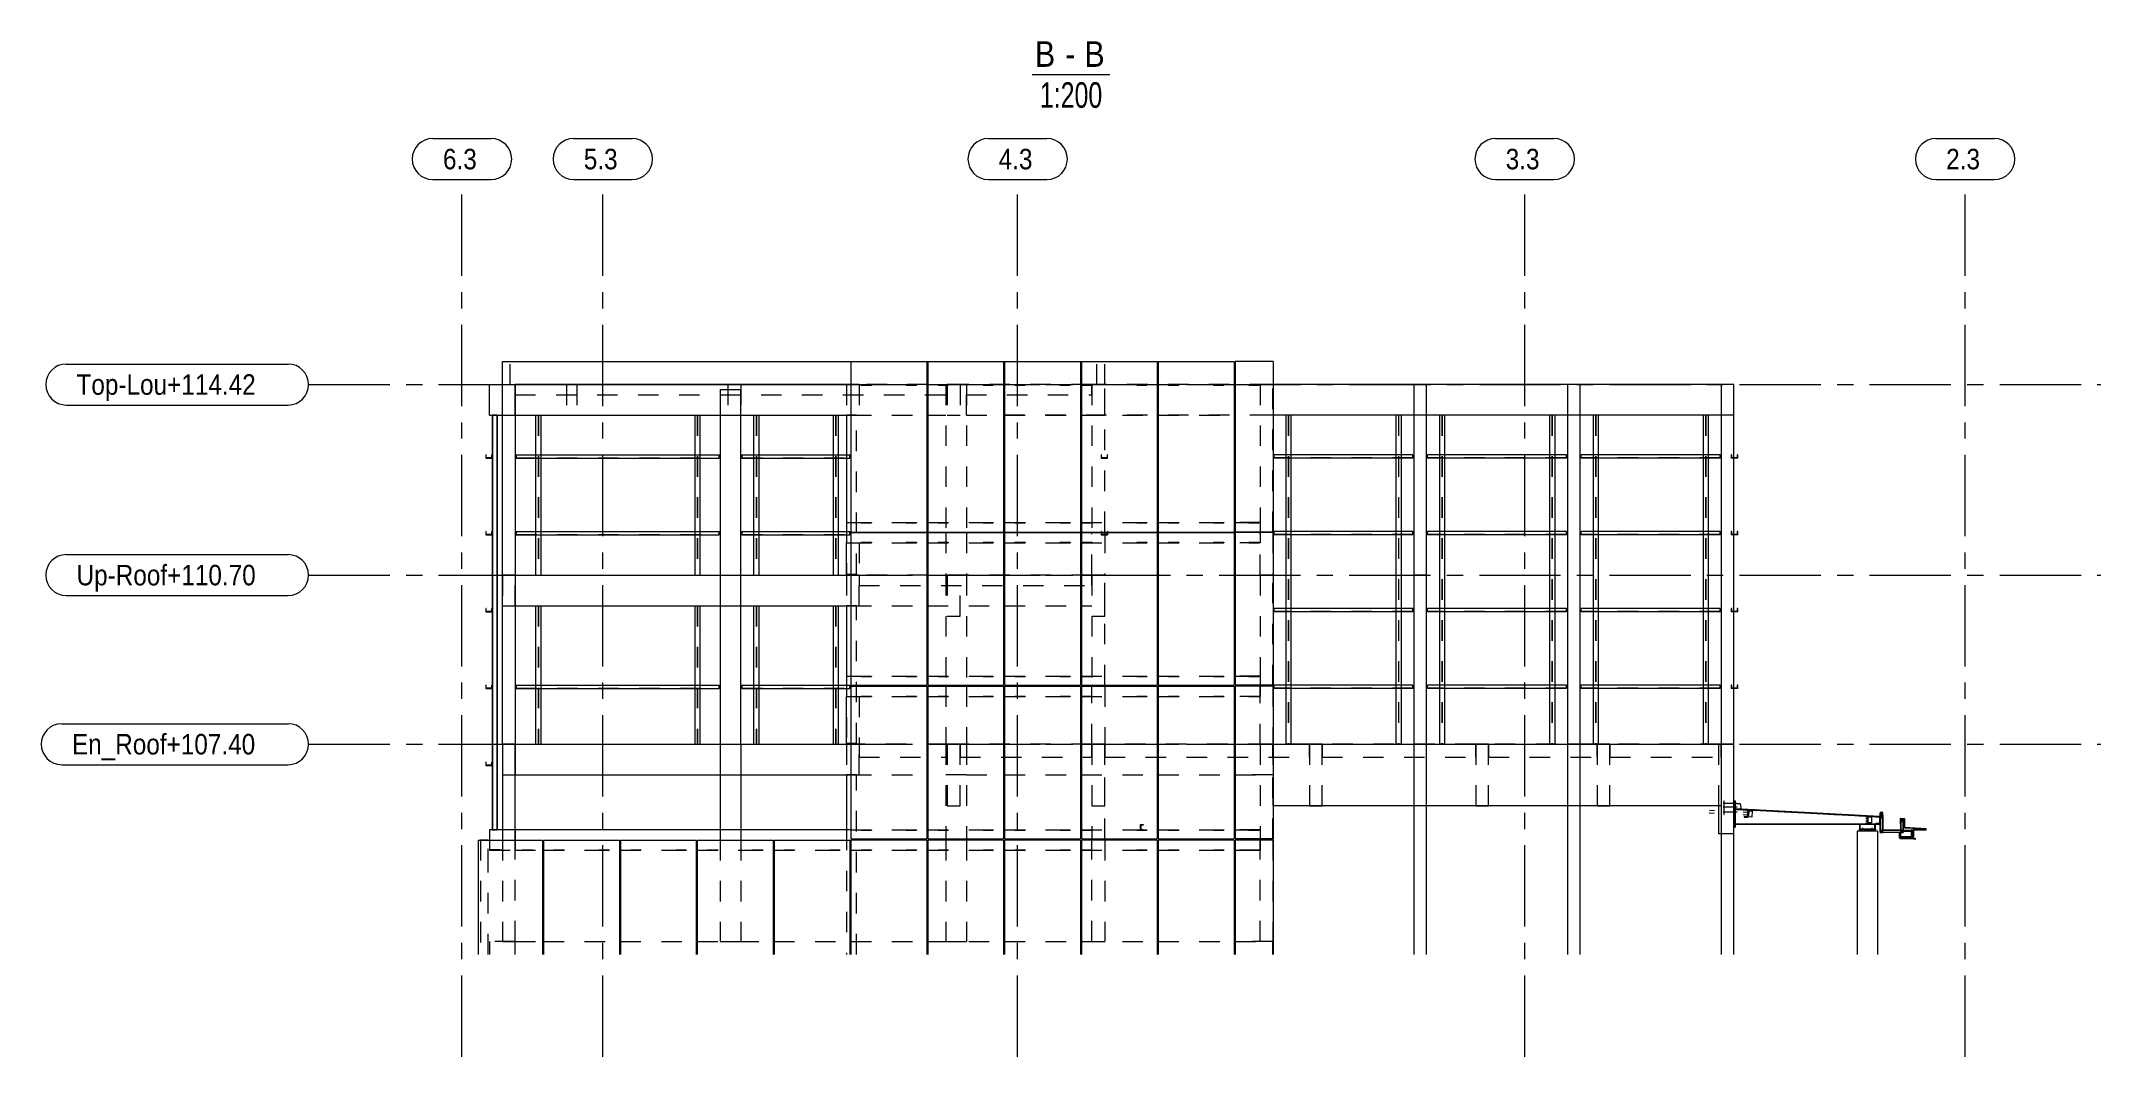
# Model space of a CAD drawing. Header units: millimetres. Extents: x 652937 to 1670132, y 1473552 to 2851037.
# Drawn here: x 663496.76 to 663536.98, y 1524455.64 to 1524475.46 of the extents above; entities that cross this region are included whole.
import ezdxf

# ---------------------------------------------------------------- set-up
doc = ezdxf.new("R2010")
doc.units = ezdxf.units.MM
doc.linetypes.add('XKITLINE00', pattern=[0])
doc.linetypes.add('XKITLINE02', pattern=[4, 2, -2])
for name, color, linetype, lineweight in [('Bolt', 7, 'Continuous', 0), ('OtherObjectType', 7, 'Continuous', 0), ('Part', 7, 'Continuous', 0), ('S-GRID', 7, 'Continuous', 9)]:
    doc.layers.add(name, color=color, linetype=linetype, lineweight=lineweight)
doc.styles.add('Arial', font='arial.ttf')
doc.styles.add('ARIAL_NARROW', font='ARIALN.TTF')

# ---------------------------------------------------------------- blocks, each defined once
blk = doc.blocks.new('*A1091748')
at = {"layer": 'Part', "color": 7, "linetype": 'XKITLINE02', "lineweight": 0}
for p, q in [((434.123779, 12.648606), (436.803821, 12.648606)), ((434.123779, 11.391996), (434.123779, 12.648606)), ((434.123837, 11.391996), (434.123837, 12.648606)), ((436.903821, 12.648606), (444.303821, 12.648606)), ((444.403821, 12.648606), (451.803821, 12.648606)), ((451.903821, 12.648606), (459.303821, 12.648606)), ((459.403821, 12.648606), (466.803821, 12.648606)), ((466.903821, 12.648606), (474.303821, 12.648606)), ((474.403821, 12.648606), (481.803821, 12.648606)), ((481.903821, 12.648606), (489.303821, 12.648606)), ((489.403821, 12.648606), (496.803821, 12.648606)), ((496.903821, 12.648606), (504.303821, 12.648606)), ((504.403821, 12.648606), (508.100559, 12.648606)), ((508.100559, 12.648606), (504.403821, 12.648606)), ((508.100501, 11.391996), (508.100501, 12.648606)), ((508.100559, 11.391996), (508.100559, 12.648606))]:
    blk.add_line(p, q, dxfattribs=at)
at = {"layer": 'Part', "color": 7, "linetype": 'XKITLINE00', "lineweight": 0}
for p, q in [((436.803821, 12.648606), (436.903821, 12.648606)), ((444.303821, 12.648606), (444.403821, 12.648606)), ((451.803821, 12.648606), (451.903821, 12.648606)), ((459.303821, 12.648606), (459.403821, 12.648606)), ((466.803821, 12.648606), (466.903821, 12.648606)), ((474.303821, 12.648606), (474.403821, 12.648606)), ((481.803821, 12.648606), (481.903821, 12.648606)), ((489.303821, 12.648606), (489.403821, 12.648606)), ((496.803821, 12.648606), (496.903821, 12.648606)), ((504.303821, 12.648606), (504.403821, 12.648606))]:
    blk.add_line(p, q, dxfattribs=at)
blk = doc.blocks.new('*A1092749')
at = {"layer": 'S-GRID', "color": 7, "linetype": 'XKITLINE00', "lineweight": 0}
for p, q in [((413.949725, 31.898606), (421.887225, 31.898606)), ((423.474725, 31.898606), (425.062225, 31.898606)), ((426.649725, 31.898606), (434.587225, 31.898606)), ((436.174725, 31.898606), (437.762225, 31.898606)), ((439.349725, 31.898606), (447.287225, 31.898606)), ((448.874725, 31.898606), (450.462225, 31.898606)), ((452.049725, 31.898606), (459.987225, 31.898606)), ((461.574725, 31.898606), (463.162225, 31.898606)), ((464.749725, 31.898606), (472.687225, 31.898606)), ((474.274725, 31.898606), (475.862225, 31.898606)), ((477.449725, 31.898606), (485.387225, 31.898606)), ((486.974725, 31.898606), (488.562225, 31.898606)), ((490.149725, 31.898606), (498.087225, 31.898606)), ((499.674725, 31.898606), (501.262225, 31.898606)), ((502.849725, 31.898606), (510.787225, 31.898606)), ((512.374725, 31.898606), (513.962225, 31.898606)), ((515.549725, 31.898606), (523.487225, 31.898606)), ((525.074725, 31.898606), (526.662225, 31.898606)), ((528.249725, 31.898606), (536.187225, 31.898606)), ((537.774725, 31.898606), (539.362225, 31.898606)), ((540.949725, 31.898606), (548.887225, 31.898606)), ((550.474725, 31.898606), (552.062225, 31.898606)), ((553.649725, 31.898606), (561.587225, 31.898606)), ((563.174725, 31.898606), (564.762225, 31.898606)), ((566.349725, 31.898606), (574.287225, 31.898606)), ((575.874725, 31.898606), (577.462225, 31.898606)), ((579.049725, 31.898606), (586.987225, 31.898606)), ((588.574725, 31.898606), (588.921202, 31.898606))]:
    blk.add_line(p, q, dxfattribs=at)
at = {"layer": 'S-GRID', "color": 7, "style": 'Arial', "width": 0.85}
blk.add_text('En_Roof+107.40', height=2, dxfattribs=at).set_placement((390.854022, 30.898606))
blk = doc.blocks.new('*A1093750')
at = {"layer": 'Part', "color": 7, "linetype": 'XKITLINE02', "lineweight": 0}
for p, q in [((477.553801, 31.898606), (477.553801, 30.648606)), ((490.423801, 31.898606), (477.553801, 31.898606)), ((477.553801, 30.648606), (490.423801, 30.648606)), ((490.423801, 30.648606), (490.423801, 31.898606))]:
    blk.add_line(p, q, dxfattribs=at)
blk = doc.blocks.new('*A1094751')
at = {"layer": 'Part', "color": 7, "linetype": 'XKITLINE00', "lineweight": 0}
for p, q in [((466.903821, 23.548606), (434.12387, 23.548606)), ((434.12387, 23.548606), (434.12387, 22.548606)), ((474.303821, 23.548606), (474.403821, 23.548606)), ((481.803821, 23.548606), (481.903821, 23.548606)), ((489.303821, 23.548606), (489.403821, 23.548606)), ((496.803821, 23.548606), (496.903821, 23.548606)), ((504.303821, 23.548606), (504.403821, 23.548606)), ((506.848822, 22.648606), (506.848822, 22.548606)), ((436.803821, 21.548606), (436.903821, 21.548606)), ((444.303821, 21.548606), (444.403821, 21.548606)), ((451.803821, 21.548606), (451.903821, 21.548606)), ((459.303821, 21.548606), (459.403821, 21.548606)), ((466.803821, 21.548606), (466.903821, 21.548606)), ((474.303821, 21.548606), (474.403821, 21.548606)), ((481.803821, 21.548606), (481.903821, 21.548606)), ((489.303821, 21.548606), (489.403821, 21.548606)), ((496.803821, 21.548606), (496.903821, 21.548606)), ((504.303821, 21.548606), (504.403821, 21.548606))]:
    blk.add_line(p, q, dxfattribs=at)
at = {"layer": 'Part', "color": 7, "linetype": 'XKITLINE02', "lineweight": 0}
for p, q in [((434.12387, 22.548606), (434.12387, 21.548606)), ((466.903821, 23.548606), (474.303821, 23.548606)), ((474.403821, 23.548606), (481.803821, 23.548606)), ((481.903821, 23.548606), (489.303821, 23.548606)), ((489.403821, 23.548606), (496.803821, 23.548606)), ((496.903821, 23.548606), (504.303821, 23.548606)), ((504.403821, 23.548606), (506.848822, 23.548606)), ((506.848822, 23.548606), (504.403821, 23.548606)), ((506.848822, 23.548606), (506.848822, 22.648606)), ((506.848822, 22.548606), (506.848822, 21.548606)), ((434.12387, 21.548606), (436.803821, 21.548606)), ((436.903821, 21.548606), (444.303821, 21.548606)), ((444.403821, 21.548606), (451.803821, 21.548606)), ((451.903821, 21.548606), (459.303821, 21.548606)), ((459.403821, 21.548606), (466.803821, 21.548606)), ((466.903821, 21.548606), (474.303821, 21.548606)), ((474.403821, 21.548606), (481.803821, 21.548606)), ((481.903821, 21.548606), (489.303821, 21.548606)), ((489.403821, 21.548606), (496.803821, 21.548606)), ((496.903821, 21.548606), (504.303821, 21.548606)), ((504.403821, 21.548606), (506.848822, 21.548606)), ((506.848822, 21.548606), (504.403821, 21.548606))]:
    blk.add_line(p, q, dxfattribs=at)
blk = doc.blocks.new('*A1095752')
at = {"layer": 'Part', "color": 7, "linetype": 'XKITLINE02', "lineweight": 0}
for p, q in [((478.173822, 31.898606), (478.173822, 28.898606)), ((478.173822, 31.898606), (481.803821, 31.898606)), ((481.903821, 31.898606), (489.303821, 31.898606)), ((489.403821, 31.898606), (496.803821, 31.898606)), ((496.903821, 31.898606), (504.303821, 31.898606)), ((504.403821, 31.898606), (508.098822, 31.898606)), ((508.098822, 31.898606), (504.403821, 31.898606)), ((508.098822, 31.898606), (508.098822, 28.898606)), ((478.173822, 28.898606), (481.803821, 28.898606)), ((481.903821, 28.898606), (489.303821, 28.898606)), ((489.403821, 28.898606), (496.803821, 28.898606)), ((496.903821, 28.898606), (504.303821, 28.898606)), ((504.403821, 28.898606), (508.098822, 28.898606)), ((508.098822, 28.898606), (504.403821, 28.898606))]:
    blk.add_line(p, q, dxfattribs=at)
at = {"layer": 'Part', "color": 7, "linetype": 'XKITLINE00', "lineweight": 0}
for p, q in [((481.803821, 31.898606), (481.903821, 31.898606)), ((489.303821, 31.898606), (489.403821, 31.898606)), ((496.803821, 31.898606), (496.903821, 31.898606)), ((504.303821, 31.898606), (504.403821, 31.898606)), ((481.803821, 28.898606), (481.903821, 28.898606)), ((489.303821, 28.898606), (489.403821, 28.898606)), ((496.803821, 28.898606), (496.903821, 28.898606)), ((504.303821, 28.898606), (504.403821, 28.898606))]:
    blk.add_line(p, q, dxfattribs=at)
blk = doc.blocks.new('*A1096753')
at = {"layer": 'S-GRID', "color": 7, "linetype": 'XKITLINE00', "lineweight": 0}
for p, q in [((413.949725, 66.998606), (421.887225, 66.998606)), ((423.474725, 66.998606), (425.062225, 66.998606)), ((426.649725, 66.998606), (434.587225, 66.998606)), ((436.174725, 66.998606), (437.762225, 66.998606)), ((439.349725, 66.998606), (447.287225, 66.998606)), ((448.874725, 66.998606), (450.462225, 66.998606)), ((452.049725, 66.998606), (459.987225, 66.998606)), ((461.574725, 66.998606), (463.162225, 66.998606)), ((464.749725, 66.998606), (472.687225, 66.998606)), ((474.274725, 66.998606), (475.862225, 66.998606)), ((477.449725, 66.998606), (485.387225, 66.998606)), ((486.974725, 66.998606), (488.562225, 66.998606)), ((490.149725, 66.998606), (498.087225, 66.998606)), ((499.674725, 66.998606), (501.262225, 66.998606)), ((502.849725, 66.998606), (510.787225, 66.998606)), ((512.374725, 66.998606), (513.962225, 66.998606)), ((515.549725, 66.998606), (523.487225, 66.998606)), ((525.074725, 66.998606), (526.662225, 66.998606)), ((528.249725, 66.998606), (536.187225, 66.998606)), ((537.774725, 66.998606), (539.362225, 66.998606)), ((540.949725, 66.998606), (548.887225, 66.998606)), ((550.474725, 66.998606), (552.062225, 66.998606)), ((553.649725, 66.998606), (561.587225, 66.998606)), ((563.174725, 66.998606), (564.762225, 66.998606)), ((566.349725, 66.998606), (574.287225, 66.998606)), ((575.874725, 66.998606), (577.462225, 66.998606)), ((579.049725, 66.998606), (586.987225, 66.998606)), ((588.574725, 66.998606), (588.921202, 66.998606))]:
    blk.add_line(p, q, dxfattribs=at)
at = {"layer": 'S-GRID', "color": 7, "style": 'Arial', "width": 0.85}
blk.add_text('Top-Lou+114.42', height=2, dxfattribs=at).set_placement((391.300311, 65.998606))
blk = doc.blocks.new('*A1097754')
at = {"layer": 'Part', "color": 7, "linetype": 'XKITLINE00', "lineweight": 0}
for p, q in [((432.873822, 66.998606), (432.873822, 69.248606)), ((432.873822, 69.248606), (466.903821, 69.248606)), ((474.303821, 69.248606), (474.403821, 69.248606)), ((481.803821, 69.248606), (481.903821, 69.248606)), ((489.303821, 69.248606), (489.403821, 69.248606)), ((434.123822, 66.998606), (466.903821, 66.998606)), ((474.303821, 66.998606), (474.403821, 66.998606)), ((481.803821, 66.998606), (481.903821, 66.998606)), ((489.303821, 66.998606), (489.403821, 66.998606))]:
    blk.add_line(p, q, dxfattribs=at)
at = {"layer": 'Part', "color": 7, "linetype": 'XKITLINE02', "lineweight": 0}
for p, q in [((433.623822, 66.998606), (433.623822, 69.248606)), ((466.903821, 69.248606), (474.303821, 69.248606)), ((474.403821, 69.248606), (481.803821, 69.248606)), ((481.903821, 69.248606), (489.303821, 69.248606)), ((489.403821, 69.248606), (491.673803, 69.248606)), ((490.923803, 66.998606), (490.923803, 69.248606)), ((491.673803, 66.998606), (491.673803, 69.248606)), ((432.873822, 66.998606), (434.123822, 66.998606)), ((466.903821, 66.998606), (474.303821, 66.998606)), ((474.403821, 66.998606), (481.803821, 66.998606)), ((481.903821, 66.998606), (489.303821, 66.998606)), ((489.403821, 66.998606), (491.673803, 66.998606))]:
    blk.add_line(p, q, dxfattribs=at)
blk = doc.blocks.new('*A1098755')
at = {"layer": 'Part', "color": 7, "linetype": 'XKITLINE02', "lineweight": 0}
for p, q in [((434.123823, 66.998606), (434.123823, 65.998606)), ((490.423823, 66.998606), (434.123823, 66.998606)), ((490.423823, 65.998606), (490.423823, 66.998606)), ((434.123823, 65.998606), (490.423823, 65.998606))]:
    blk.add_line(p, q, dxfattribs=at)
blk = doc.blocks.new('*A1099756')
at = {"layer": 'Part', "color": 7, "linetype": 'XKITLINE02', "lineweight": 0}
for p, q in [((478.173822, 63.998606), (478.173822, 66.998606)), ((478.173822, 66.998606), (481.803821, 66.998606)), ((481.903821, 66.998606), (489.303821, 66.998606)), ((551.848822, 66.998606), (489.403821, 66.998606)), ((489.403821, 66.998606), (496.803821, 66.998606)), ((496.903821, 66.998606), (504.303821, 66.998606)), ((508.113821, 66.998606), (504.403821, 66.998606)), ((478.173822, 63.998606), (481.803821, 63.998606)), ((551.848822, 63.998606), (481.903821, 63.998606)), ((481.903821, 63.998606), (489.303821, 63.998606)), ((489.403821, 63.998606), (496.803821, 63.998606)), ((496.903821, 63.998606), (504.303821, 63.998606)), ((508.113821, 63.998606), (504.403821, 63.998606))]:
    blk.add_line(p, q, dxfattribs=at)
at = {"layer": 'Part', "color": 7, "linetype": 'XKITLINE00', "lineweight": 0}
for p, q in [((481.803821, 66.998606), (481.903821, 66.998606)), ((489.303821, 66.998606), (489.403821, 66.998606)), ((496.803821, 66.998606), (496.903821, 66.998606)), ((504.303821, 66.998606), (504.403821, 66.998606)), ((551.848822, 66.998606), (508.113821, 66.998606)), ((551.848822, 66.998606), (551.848822, 63.998606)), ((481.803821, 63.998606), (481.903821, 63.998606)), ((489.303821, 63.998606), (489.403821, 63.998606)), ((496.803821, 63.998606), (496.903821, 63.998606)), ((504.303821, 63.998606), (504.403821, 63.998606)), ((551.848822, 63.998606), (508.113821, 63.998606))]:
    blk.add_line(p, q, dxfattribs=at)
blk = doc.blocks.new('*A1100757')
at = {"layer": 'S-GRID', "color": 7, "linetype": 'XKITLINE00', "lineweight": 0}
for p, q in [((413.949725, 48.398606), (421.887225, 48.398606)), ((423.474725, 48.398606), (425.062225, 48.398606)), ((426.649725, 48.398606), (434.587225, 48.398606)), ((436.174725, 48.398606), (437.762225, 48.398606)), ((439.349725, 48.398606), (447.287225, 48.398606)), ((448.874725, 48.398606), (450.462225, 48.398606)), ((452.049725, 48.398606), (459.987225, 48.398606)), ((461.574725, 48.398606), (463.162225, 48.398606)), ((464.749725, 48.398606), (472.687225, 48.398606)), ((474.274725, 48.398606), (475.862225, 48.398606)), ((477.449725, 48.398606), (485.387225, 48.398606)), ((486.974725, 48.398606), (488.562225, 48.398606)), ((490.149725, 48.398606), (498.087225, 48.398606)), ((499.674725, 48.398606), (501.262225, 48.398606)), ((502.849725, 48.398606), (510.787225, 48.398606)), ((512.374725, 48.398606), (513.962225, 48.398606)), ((515.549725, 48.398606), (523.487225, 48.398606)), ((525.074725, 48.398606), (526.662225, 48.398606)), ((528.249725, 48.398606), (536.187225, 48.398606)), ((537.774725, 48.398606), (539.362225, 48.398606)), ((540.949725, 48.398606), (548.887225, 48.398606)), ((550.474725, 48.398606), (552.062225, 48.398606)), ((553.649725, 48.398606), (561.587225, 48.398606)), ((563.174725, 48.398606), (564.762225, 48.398606)), ((566.349725, 48.398606), (574.287225, 48.398606)), ((575.874725, 48.398606), (577.462225, 48.398606)), ((579.049725, 48.398606), (586.987225, 48.398606)), ((588.574725, 48.398606), (588.921202, 48.398606))]:
    blk.add_line(p, q, dxfattribs=at)
at = {"layer": 'S-GRID', "color": 7, "style": 'Arial', "width": 0.85}
blk.add_text('Up-Roof+110.70', height=2, dxfattribs=at).set_placement((391.303241, 47.398606))
blk = doc.blocks.new('*A1101758')
at = {"layer": 'Part', "color": 7, "linetype": 'XKITLINE02', "lineweight": 0}
for p, q in [((467.704862, 48.398606), (467.704862, 47.398606)), ((490.4238, 48.398606), (467.704862, 48.398606)), ((490.4238, 47.398606), (490.4238, 48.398606)), ((467.704862, 47.398606), (490.4238, 47.398606))]:
    blk.add_line(p, q, dxfattribs=at)
blk = doc.blocks.new('*A1102759')
at = {"layer": 'Part', "color": 7, "linetype": 'XKITLINE00', "lineweight": 0}
for p, q in [((434.123822, 48.398606), (434.123822, 45.398606)), ((434.123822, 48.398606), (466.903821, 48.398606)), ((474.303821, 48.398606), (474.403821, 48.398606)), ((481.803821, 48.398606), (481.903821, 48.398606)), ((489.303821, 48.398606), (489.403821, 48.398606)), ((434.123822, 45.398606), (466.903821, 45.398606)), ((474.303821, 45.398606), (474.403821, 45.398606)), ((481.803821, 45.398606), (481.903821, 45.398606)), ((489.303821, 45.398606), (489.403821, 45.398606))]:
    blk.add_line(p, q, dxfattribs=at)
at = {"layer": 'Part', "color": 7, "linetype": 'XKITLINE02', "lineweight": 0}
for p, q in [((466.903821, 48.398606), (481.803821, 48.398606)), ((481.903821, 48.398606), (489.303821, 48.398606)), ((489.403821, 48.398606), (490.423822, 48.398606)), ((490.423822, 48.398606), (490.423822, 45.398606)), ((466.903821, 45.398606), (474.303821, 45.398606)), ((474.403821, 45.398606), (481.803821, 45.398606)), ((481.903821, 45.398606), (489.303821, 45.398606)), ((489.403821, 45.398606), (490.423822, 45.398606))]:
    blk.add_line(p, q, dxfattribs=at)
blk = doc.blocks.new('*A1103760')
at = {"layer": 'Part', "color": 7, "linetype": 'XKITLINE00', "lineweight": 0}
for p, q in [((466.453801, 38.548606), (466.903821, 38.548606)), ((466.453801, 38.548606), (466.453801, 37.648606)), ((474.303821, 38.548606), (474.403821, 38.548606)), ((481.803821, 38.548606), (481.903821, 38.548606)), ((489.303821, 38.548606), (489.403821, 38.548606)), ((496.803821, 38.548606), (496.903821, 38.548606)), ((504.303821, 38.548606), (504.403821, 38.548606)), ((466.453801, 37.323606), (466.453801, 36.548606)), ((466.453801, 36.548606), (466.903821, 36.548606)), ((474.303821, 36.548606), (474.403821, 36.548606)), ((481.803821, 36.548606), (481.903821, 36.548606)), ((489.303821, 36.548606), (489.403821, 36.548606)), ((496.803821, 36.548606), (496.903821, 36.548606)), ((504.403821, 36.548606), (504.303821, 36.548606)), ((506.853801, 37.648606), (506.853801, 37.548606))]:
    blk.add_line(p, q, dxfattribs=at)
at = {"layer": 'Part', "color": 7, "linetype": 'XKITLINE02', "lineweight": 0}
for p, q in [((466.903821, 38.548606), (474.303821, 38.548606)), ((474.403821, 38.548606), (481.803821, 38.548606)), ((481.903821, 38.548606), (489.303821, 38.548606)), ((489.403821, 38.548606), (496.803821, 38.548606)), ((496.903821, 38.548606), (504.303821, 38.548606)), ((504.403821, 38.548606), (506.853801, 38.548606)), ((506.853801, 38.548606), (504.403821, 38.548606)), ((506.853801, 38.548606), (506.853801, 37.648606)), ((466.453801, 37.648606), (466.453801, 37.323606)), ((466.903821, 36.548606), (474.303821, 36.548606)), ((474.403821, 36.548606), (481.803821, 36.548606)), ((481.903821, 36.548606), (489.303821, 36.548606)), ((489.403821, 36.548606), (496.803821, 36.548606)), ((496.903821, 36.548606), (504.303821, 36.548606)), ((506.853801, 36.548606), (504.403821, 36.548606)), ((506.853801, 37.548606), (506.853801, 36.548606))]:
    blk.add_line(p, q, dxfattribs=at)
blk = doc.blocks.new('*A1104761')
at = {"layer": 'Part', "color": 7, "linetype": 'XKITLINE00', "lineweight": 0}
for p, q in [((466.454862, 53.548606), (466.903821, 53.548606)), ((466.454862, 53.548606), (466.454862, 52.648606)), ((466.454862, 52.323606), (466.454862, 51.548606)), ((474.303821, 53.548606), (474.403821, 53.548606)), ((481.803821, 53.548606), (481.903821, 53.548606)), ((489.303821, 53.548606), (489.403821, 53.548606)), ((496.803821, 53.548606), (496.903821, 53.548606)), ((504.303821, 53.548606), (504.403821, 53.548606)), ((506.853801, 52.598606), (506.853801, 52.548606)), ((466.454862, 51.548606), (466.903821, 51.548606)), ((474.303821, 51.548606), (474.403821, 51.548606)), ((481.803821, 51.548606), (481.903821, 51.548606)), ((489.303821, 51.548606), (489.403821, 51.548606)), ((496.803821, 51.548606), (496.903821, 51.548606)), ((504.403821, 51.548606), (504.303821, 51.548606))]:
    blk.add_line(p, q, dxfattribs=at)
at = {"layer": 'Part', "color": 7, "linetype": 'XKITLINE02', "lineweight": 0}
for p, q in [((466.454862, 52.648606), (466.454862, 52.323606)), ((466.903821, 53.548606), (474.303821, 53.548606)), ((474.403821, 53.548606), (481.803821, 53.548606)), ((481.903821, 53.548606), (489.303821, 53.548606)), ((489.403821, 53.548606), (496.803821, 53.548606)), ((496.903821, 53.548606), (504.303821, 53.548606)), ((504.403821, 53.548606), (506.853801, 53.548606)), ((506.853801, 53.548606), (504.403821, 53.548606)), ((506.853801, 53.548606), (506.853801, 52.598606)), ((506.853801, 52.548606), (506.853801, 51.548606)), ((466.903821, 51.548606), (474.303821, 51.548606)), ((474.403821, 51.548606), (481.803821, 51.548606)), ((481.903821, 51.548606), (489.303821, 51.548606)), ((489.403821, 51.548606), (496.803821, 51.548606)), ((496.903821, 51.548606), (504.303821, 51.548606)), ((506.853801, 51.548606), (504.403821, 51.548606))]:
    blk.add_line(p, q, dxfattribs=at)
blk = doc.blocks.new('*A1105762')
at = {"layer": 'Part', "color": 7, "linetype": 'XKITLINE00', "lineweight": 0}
for p, q in [((481.903821, 69.248606), (489.303821, 69.248606)), ((481.903821, 69.248606), (481.903821, 52.598606)), ((489.303821, 69.248606), (489.303821, 52.598606)), ((481.903821, 52.598606), (489.303821, 52.598606)), ((481.903821, 52.548606), (489.303821, 52.548606)), ((481.903821, 52.548606), (481.903821, 37.648606)), ((489.303821, 52.548606), (489.303821, 37.648606)), ((481.903821, 37.648606), (489.303821, 37.648606)), ((481.903821, 37.548606), (489.303821, 37.548606)), ((481.903821, 37.548606), (481.903821, 22.648606)), ((489.303821, 37.548606), (489.303821, 22.648606)), ((481.903821, 22.648606), (489.303821, 22.648606)), ((489.303821, 22.548606), (481.903821, 22.548606)), ((481.903821, 22.548606), (481.903821, 11.391996)), ((489.303821, 22.548606), (489.303821, 11.391996))]:
    blk.add_line(p, q, dxfattribs=at)
blk = doc.blocks.new('*A1134763')
at = {"layer": 'Part', "color": 7, "linetype": 'XKITLINE00', "lineweight": 0}
for p, q in [((536.853801, 66.998606), (536.853801, 31.898606)), ((538.103801, 66.998606), (536.853801, 66.998606)), ((538.103801, 31.898606), (538.103801, 66.998606)), ((536.853801, 31.898606), (538.103801, 31.898606))]:
    blk.add_line(p, q, dxfattribs=at)
blk = doc.blocks.new('*A1135764')
at = {"layer": 'Part', "color": 7, "linetype": 'XKITLINE00', "lineweight": 0}
for p, q in [((539.348822, 63.998606), (539.348822, 60.148606)), ((539.848822, 63.998606), (539.848822, 60.148606)), ((539.348822, 59.823606), (539.348822, 52.648606)), ((539.848822, 59.823606), (539.848822, 52.648606)), ((539.348822, 52.323606), (539.348822, 45.148606)), ((539.848822, 52.323606), (539.848822, 45.148606)), ((539.348822, 44.823606), (539.348822, 37.648606)), ((539.848822, 44.823606), (539.848822, 37.648606)), ((539.348822, 37.323606), (539.348822, 31.898606)), ((539.848822, 37.323606), (539.848822, 31.898606))]:
    blk.add_line(p, q, dxfattribs=at)
at = {"layer": 'Part', "color": 7, "linetype": 'XKITLINE02', "lineweight": 0}
for p, q in [((539.848822, 63.998606), (539.348822, 63.998606)), ((539.583822, 63.998606), (539.583822, 31.898606)), ((539.613822, 63.998606), (539.613822, 31.898606)), ((539.348822, 60.148606), (539.348822, 59.823606)), ((539.848822, 60.148606), (539.848822, 59.823606)), ((539.348822, 52.648606), (539.348822, 52.323606)), ((539.848822, 52.648606), (539.848822, 52.323606)), ((539.348822, 45.148606), (539.348822, 44.823606)), ((539.848822, 45.148606), (539.848822, 44.823606)), ((539.348822, 37.648606), (539.348822, 37.323606)), ((539.848822, 37.648606), (539.848822, 37.323606)), ((539.848822, 31.898606), (539.348822, 31.898606))]:
    blk.add_line(p, q, dxfattribs=at)
blk = doc.blocks.new('*A1136765')
at = {"layer": 'Part', "color": 7, "linetype": 'XKITLINE00', "lineweight": 0}
for p, q in [((524.353822, 63.998606), (524.353822, 60.148606)), ((524.853822, 63.998606), (524.853822, 60.148606)), ((524.353822, 59.823606), (524.353822, 52.648606)), ((524.853822, 59.823606), (524.853822, 52.648606)), ((524.353822, 52.323606), (524.353822, 45.148606)), ((524.853822, 52.323606), (524.853822, 45.148606)), ((524.353822, 44.823606), (524.353822, 37.648606)), ((524.853822, 44.823606), (524.853822, 37.648606)), ((524.353822, 37.323606), (524.353822, 31.898606)), ((524.853822, 37.323606), (524.853822, 31.898606))]:
    blk.add_line(p, q, dxfattribs=at)
at = {"layer": 'Part', "color": 7, "linetype": 'XKITLINE02', "lineweight": 0}
for p, q in [((524.853822, 63.998606), (524.353822, 63.998606)), ((524.588822, 63.998606), (524.588822, 31.898606)), ((524.618822, 63.998606), (524.618822, 31.898606)), ((524.353822, 60.148606), (524.353822, 59.823606)), ((524.853822, 60.148606), (524.853822, 59.823606)), ((524.353822, 52.648606), (524.353822, 52.323606)), ((524.853822, 52.648606), (524.853822, 52.323606)), ((524.353822, 45.148606), (524.353822, 44.823606)), ((524.853822, 45.148606), (524.853822, 44.823606)), ((524.353822, 37.648606), (524.353822, 37.323606)), ((524.853822, 37.648606), (524.853822, 37.323606)), ((524.853822, 31.898606), (524.353822, 31.898606))]:
    blk.add_line(p, q, dxfattribs=at)
blk = doc.blocks.new('*A1137766')
at = {"layer": 'Part', "color": 7, "linetype": 'XKITLINE00', "lineweight": 0}
for p, q in [((535.10381, 63.998606), (535.10381, 60.148606)), ((535.60381, 63.998606), (535.60381, 60.148606)), ((535.10381, 59.823606), (535.10381, 52.648606)), ((535.60381, 59.823606), (535.60381, 52.648606)), ((535.10381, 52.323606), (535.10381, 45.148606)), ((535.60381, 52.323606), (535.60381, 45.148606)), ((535.10381, 44.823606), (535.10381, 37.648606)), ((535.60381, 44.823606), (535.60381, 37.648606)), ((535.10381, 37.323606), (535.10381, 31.898606)), ((535.60381, 37.323606), (535.60381, 31.898606))]:
    blk.add_line(p, q, dxfattribs=at)
at = {"layer": 'Part', "color": 7, "linetype": 'XKITLINE02', "lineweight": 0}
for p, q in [((535.60381, 63.998606), (535.10381, 63.998606)), ((535.33881, 63.998606), (535.33881, 31.898606)), ((535.36881, 63.998606), (535.36881, 31.898606)), ((535.10381, 60.148606), (535.10381, 59.823606)), ((535.60381, 60.148606), (535.60381, 59.823606)), ((535.10381, 52.648606), (535.10381, 52.323606)), ((535.60381, 52.648606), (535.60381, 52.323606)), ((535.10381, 45.148606), (535.10381, 44.823606)), ((535.60381, 45.148606), (535.60381, 44.823606)), ((535.10381, 37.648606), (535.10381, 37.323606)), ((535.60381, 37.648606), (535.60381, 37.323606)), ((535.60381, 31.898606), (535.10381, 31.898606))]:
    blk.add_line(p, q, dxfattribs=at)
blk = doc.blocks.new('*A1138767')
at = {"layer": 'Part', "color": 7, "linetype": 'XKITLINE00', "lineweight": 0}
for p, q in [((509.358822, 63.998606), (509.358822, 60.148606)), ((509.858822, 63.998606), (509.858822, 60.148606)), ((509.358822, 59.823606), (509.358822, 52.648606)), ((509.858822, 59.823606), (509.858822, 52.648606)), ((509.358822, 52.323606), (509.358822, 45.148606)), ((509.858822, 52.323606), (509.858822, 45.148606)), ((509.358822, 44.823606), (509.358822, 37.648606)), ((509.858822, 44.823606), (509.858822, 37.648606)), ((509.358822, 37.323606), (509.358822, 31.898606)), ((509.858822, 37.323606), (509.858822, 31.898606))]:
    blk.add_line(p, q, dxfattribs=at)
at = {"layer": 'Part', "color": 7, "linetype": 'XKITLINE02', "lineweight": 0}
for p, q in [((509.858822, 63.998606), (509.358822, 63.998606)), ((509.593822, 63.998606), (509.593822, 31.898606)), ((509.623822, 63.998606), (509.623822, 31.898606)), ((509.358822, 60.148606), (509.358822, 59.823606)), ((509.858822, 60.148606), (509.858822, 59.823606)), ((509.358822, 52.648606), (509.358822, 52.323606)), ((509.858822, 52.648606), (509.858822, 52.323606)), ((509.358822, 45.148606), (509.358822, 44.823606)), ((509.858822, 45.148606), (509.858822, 44.823606)), ((509.358822, 37.648606), (509.358822, 37.323606)), ((509.858822, 37.648606), (509.858822, 37.323606)), ((509.858822, 31.898606), (509.358822, 31.898606))]:
    blk.add_line(p, q, dxfattribs=at)
blk = doc.blocks.new('*A1139768')
at = {"layer": 'Part', "color": 7, "linetype": 'XKITLINE00', "lineweight": 0}
for p, q in [((520.10881, 63.998606), (520.10881, 60.148606)), ((520.60881, 63.998606), (520.60881, 60.148606)), ((520.10881, 59.823606), (520.10881, 52.648606)), ((520.60881, 59.823606), (520.60881, 52.648606)), ((520.10881, 52.323606), (520.10881, 45.148606)), ((520.60881, 52.323606), (520.60881, 45.148606)), ((520.10881, 44.823606), (520.10881, 37.648606)), ((520.60881, 44.823606), (520.60881, 37.648606)), ((520.10881, 37.323606), (520.10881, 31.898606)), ((520.60881, 37.323606), (520.60881, 31.898606))]:
    blk.add_line(p, q, dxfattribs=at)
at = {"layer": 'Part', "color": 7, "linetype": 'XKITLINE02', "lineweight": 0}
for p, q in [((520.60881, 63.998606), (520.10881, 63.998606)), ((520.34381, 63.998606), (520.34381, 31.898606)), ((520.37381, 63.998606), (520.37381, 31.898606)), ((520.10881, 60.148606), (520.10881, 59.823606)), ((520.60881, 60.148606), (520.60881, 59.823606)), ((520.10881, 52.648606), (520.10881, 52.323606)), ((520.60881, 52.648606), (520.60881, 52.323606)), ((520.10881, 45.148606), (520.10881, 44.823606)), ((520.60881, 45.148606), (520.60881, 44.823606)), ((520.10881, 37.648606), (520.10881, 37.323606)), ((520.60881, 37.648606), (520.60881, 37.323606)), ((520.60881, 31.898606), (520.10881, 31.898606))]:
    blk.add_line(p, q, dxfattribs=at)
blk = doc.blocks.new('*A1140769')
at = {"layer": 'Part', "color": 7, "linetype": 'XKITLINE00', "lineweight": 0}
for p, q in [((521.853801, 66.998606), (521.853801, 48.398606)), ((523.103801, 66.998606), (521.853801, 66.998606)), ((523.103801, 48.398606), (523.103801, 66.998606)), ((521.853801, 48.398606), (523.103801, 48.398606))]:
    blk.add_line(p, q, dxfattribs=at)
blk = doc.blocks.new('*A1141770')
at = {"layer": 'Part', "color": 7, "linetype": 'XKITLINE00', "lineweight": 0}
for p, q in [((521.853801, 48.398606), (521.853801, 31.898606)), ((523.103801, 48.398606), (521.853801, 48.398606)), ((523.103801, 31.898606), (523.103801, 48.398606)), ((521.853801, 31.898606), (523.103801, 31.898606))]:
    blk.add_line(p, q, dxfattribs=at)
blk = doc.blocks.new('*A1142771')
at = {"layer": 'Part', "color": 7, "linetype": 'XKITLINE02', "lineweight": 0}
for p, q in [((506.853801, 48.398606), (506.853801, 37.648606)), ((508.103801, 48.398606), (506.853801, 48.398606)), ((508.103801, 37.648606), (508.103801, 48.398606)), ((506.853801, 31.898606), (506.853801, 37.548606)), ((508.103801, 37.548606), (508.103801, 31.898606)), ((508.103801, 31.898606), (506.853801, 31.898606))]:
    blk.add_line(p, q, dxfattribs=at)
at = {"layer": 'Part', "color": 7, "linetype": 'XKITLINE00', "lineweight": 0}
for p, q in [((506.853801, 37.648606), (506.853801, 37.548606)), ((508.103801, 37.648606), (508.103801, 37.548606))]:
    blk.add_line(p, q, dxfattribs=at)
blk = doc.blocks.new('*A1143772')
at = {"layer": 'Part', "color": 7, "linetype": 'XKITLINE02', "lineweight": 0}
for p, q in [((506.853801, 66.998606), (506.853801, 52.598606)), ((508.103801, 66.998606), (506.853801, 66.998606)), ((508.103801, 52.598606), (508.103801, 66.998606)), ((506.853801, 48.398606), (506.853801, 52.548606)), ((508.103801, 52.548606), (508.103801, 48.398606)), ((508.103801, 48.398606), (506.853801, 48.398606))]:
    blk.add_line(p, q, dxfattribs=at)
at = {"layer": 'Part', "color": 7, "linetype": 'XKITLINE00', "lineweight": 0}
for p, q in [((506.853801, 52.598606), (506.853801, 52.548606)), ((508.103801, 52.598606), (508.103801, 52.548606))]:
    blk.add_line(p, q, dxfattribs=at)
blk = doc.blocks.new('*A1144773')
at = {"layer": 'Part', "color": 7, "linetype": 'XKITLINE00', "lineweight": 0}
for p, q in [((551.848822, 66.998606), (551.848822, 31.898606)), ((553.098822, 66.998606), (551.848822, 66.998606)), ((553.098822, 31.898606), (553.098822, 66.998606)), ((551.848822, 31.898606), (553.098822, 31.898606))]:
    blk.add_line(p, q, dxfattribs=at)
blk = doc.blocks.new('*A1145774')
at = {"layer": 'Part', "color": 7, "linetype": 'XKITLINE00', "lineweight": 0}
for p, q in [((550.09881, 63.998606), (550.09881, 60.148606)), ((550.59881, 63.998606), (550.59881, 60.148606)), ((550.09881, 59.823606), (550.09881, 52.648606)), ((550.59881, 59.823606), (550.59881, 52.648606)), ((550.09881, 52.323606), (550.09881, 45.148606)), ((550.59881, 52.323606), (550.59881, 45.148606)), ((550.09881, 44.823606), (550.09881, 37.648606)), ((550.59881, 44.823606), (550.59881, 37.648606)), ((550.09881, 37.323606), (550.09881, 31.898606)), ((550.59881, 37.323606), (550.59881, 31.898606))]:
    blk.add_line(p, q, dxfattribs=at)
at = {"layer": 'Part', "color": 7, "linetype": 'XKITLINE02', "lineweight": 0}
for p, q in [((550.59881, 63.998606), (550.09881, 63.998606)), ((550.33381, 63.998606), (550.33381, 31.898606)), ((550.36381, 63.998606), (550.36381, 31.898606)), ((550.09881, 60.148606), (550.09881, 59.823606)), ((550.59881, 60.148606), (550.59881, 59.823606)), ((550.09881, 52.648606), (550.09881, 52.323606)), ((550.59881, 52.648606), (550.59881, 52.323606)), ((550.09881, 45.148606), (550.09881, 44.823606)), ((550.59881, 45.148606), (550.59881, 44.823606)), ((550.09881, 37.648606), (550.09881, 37.323606)), ((550.59881, 37.648606), (550.59881, 37.323606)), ((550.59881, 31.898606), (550.09881, 31.898606))]:
    blk.add_line(p, q, dxfattribs=at)
blk = doc.blocks.new('*A1146775')
at = {"layer": 'Part', "color": 7, "linetype": 'XKITLINE02', "lineweight": 0}
for p, q in [((552.88873, 45.148606), (552.848728, 45.148606)), ((552.848728, 45.148606), (552.848728, 44.823606)), ((553.098822, 44.823606), (552.848728, 44.823606)), ((552.888728, 44.853606), (552.888728, 45.148606)), ((553.098822, 44.853606), (552.888728, 44.853606))]:
    blk.add_line(p, q, dxfattribs=at)
at = {"layer": 'Part', "color": 7, "linetype": 'XKITLINE00', "lineweight": 0}
for p, q in [((553.43373, 44.853606), (553.098822, 44.853606)), ((553.47373, 44.823606), (553.098822, 44.823606)), ((553.47373, 45.148606), (553.433728, 45.148606)), ((553.433728, 45.148606), (553.433728, 44.853606)), ((553.473728, 44.823606), (553.473728, 45.148606))]:
    blk.add_line(p, q, dxfattribs=at)
blk = doc.blocks.new('*A1147776')
at = {"layer": 'Part', "color": 7, "linetype": 'XKITLINE02', "lineweight": 0}
for p, q in [((552.88873, 52.648606), (552.848728, 52.648606)), ((552.848728, 52.648606), (552.848728, 52.323606)), ((553.098822, 52.323606), (552.848728, 52.323606)), ((552.888728, 52.353606), (552.888728, 52.648606)), ((553.098822, 52.353606), (552.888728, 52.353606))]:
    blk.add_line(p, q, dxfattribs=at)
at = {"layer": 'Part', "color": 7, "linetype": 'XKITLINE00', "lineweight": 0}
for p, q in [((553.43373, 52.353606), (553.098822, 52.353606)), ((553.47373, 52.323606), (553.098822, 52.323606)), ((553.47373, 52.648606), (553.433728, 52.648606)), ((553.433728, 52.648606), (553.433728, 52.353606)), ((553.473728, 52.323606), (553.473728, 52.648606))]:
    blk.add_line(p, q, dxfattribs=at)
blk = doc.blocks.new('*A1148777')
at = {"layer": 'Part', "color": 7, "linetype": 'XKITLINE00', "lineweight": 0}
for p, q in [((551.748759, 45.148606), (538.198788, 45.148606)), ((538.198788, 44.823606), (538.198788, 45.148606)), ((551.748759, 44.823606), (538.198788, 44.823606)), ((551.748761, 45.148606), (551.748759, 45.148606)), ((551.748759, 45.148606), (551.748759, 44.823606)), ((551.748759, 44.823606), (551.748794, 44.823606))]:
    blk.add_line(p, q, dxfattribs=at)
at = {"layer": 'Part', "color": 7, "linetype": 'XKITLINE02', "lineweight": 0}
for p, q in [((538.19879, 44.853606), (538.19879, 45.148606)), ((551.748792, 44.853606), (538.19879, 44.853606)), ((538.198821, 44.853606), (538.198821, 45.148606)), ((538.198823, 44.823606), (538.198823, 45.148606)), ((551.748794, 45.148606), (551.748759, 45.148606)), ((551.748794, 44.823606), (551.748759, 44.823606)), ((551.748761, 44.853606), (551.748761, 45.148606)), ((551.748792, 44.853606), (551.748761, 44.853606)), ((551.748794, 45.148606), (551.748792, 45.148606)), ((551.748792, 45.148606), (551.748792, 44.853606)), ((551.748794, 44.823606), (551.748794, 45.148606))]:
    blk.add_line(p, q, dxfattribs=at)
blk = doc.blocks.new('*A1149778')
at = {"layer": 'Part', "color": 7, "linetype": 'XKITLINE00', "lineweight": 0}
for p, q in [((536.753759, 45.148606), (523.203788, 45.148606)), ((523.203788, 44.823606), (523.203788, 45.148606)), ((536.753759, 44.823606), (523.203788, 44.823606)), ((536.753761, 45.148606), (536.753759, 45.148606)), ((536.753759, 45.148606), (536.753759, 44.823606)), ((536.753759, 44.823606), (536.753794, 44.823606))]:
    blk.add_line(p, q, dxfattribs=at)
at = {"layer": 'Part', "color": 7, "linetype": 'XKITLINE02', "lineweight": 0}
for p, q in [((523.20379, 44.853606), (523.20379, 45.148606)), ((536.753792, 44.853606), (523.20379, 44.853606)), ((523.203821, 44.853606), (523.203821, 45.148606)), ((523.203823, 44.823606), (523.203823, 45.148606)), ((536.753794, 45.148606), (536.753759, 45.148606)), ((536.753794, 44.823606), (536.753759, 44.823606)), ((536.753761, 44.853606), (536.753761, 45.148606)), ((536.753792, 44.853606), (536.753761, 44.853606)), ((536.753794, 45.148606), (536.753792, 45.148606)), ((536.753792, 45.148606), (536.753792, 44.853606)), ((536.753794, 44.823606), (536.753794, 45.148606))]:
    blk.add_line(p, q, dxfattribs=at)
blk = doc.blocks.new('*A1150779')
at = {"layer": 'Part', "color": 7, "linetype": 'XKITLINE00', "lineweight": 0}
for p, q in [((521.758759, 45.148606), (508.208788, 45.148606)), ((508.208788, 44.823606), (508.208788, 45.148606)), ((521.758759, 44.823606), (508.208788, 44.823606)), ((521.758761, 45.148606), (521.758759, 45.148606)), ((521.758759, 45.148606), (521.758759, 44.823606)), ((521.758759, 44.823606), (521.758794, 44.823606))]:
    blk.add_line(p, q, dxfattribs=at)
at = {"layer": 'Part', "color": 7, "linetype": 'XKITLINE02', "lineweight": 0}
for p, q in [((508.20879, 44.853606), (508.20879, 45.148606)), ((521.758792, 44.853606), (508.20879, 44.853606)), ((508.208821, 44.853606), (508.208821, 45.148606)), ((508.208823, 44.823606), (508.208823, 45.148606)), ((521.758794, 45.148606), (521.758759, 45.148606)), ((521.758794, 44.823606), (521.758759, 44.823606)), ((521.758761, 44.853606), (521.758761, 45.148606)), ((521.758792, 44.853606), (521.758761, 44.853606)), ((521.758794, 45.148606), (521.758792, 45.148606)), ((521.758792, 45.148606), (521.758792, 44.853606)), ((521.758794, 44.823606), (521.758794, 45.148606))]:
    blk.add_line(p, q, dxfattribs=at)
blk = doc.blocks.new('*A1151780')
at = {"layer": 'Part', "color": 7, "linetype": 'XKITLINE00', "lineweight": 0}
for p, q in [((551.748759, 52.648606), (538.198788, 52.648606)), ((538.198788, 52.323606), (538.198788, 52.648606)), ((551.748759, 52.323606), (538.198788, 52.323606)), ((551.748761, 52.648606), (551.748759, 52.648606)), ((551.748759, 52.648606), (551.748759, 52.323606)), ((551.748759, 52.323606), (551.748794, 52.323606))]:
    blk.add_line(p, q, dxfattribs=at)
at = {"layer": 'Part', "color": 7, "linetype": 'XKITLINE02', "lineweight": 0}
for p, q in [((538.19879, 52.353606), (538.19879, 52.648606)), ((551.748792, 52.353606), (538.19879, 52.353606)), ((538.198821, 52.353606), (538.198821, 52.648606)), ((538.198823, 52.323606), (538.198823, 52.648606)), ((551.748794, 52.648606), (551.748759, 52.648606)), ((551.748794, 52.323606), (551.748759, 52.323606)), ((551.748761, 52.353606), (551.748761, 52.648606)), ((551.748792, 52.353606), (551.748761, 52.353606)), ((551.748794, 52.648606), (551.748792, 52.648606)), ((551.748792, 52.648606), (551.748792, 52.353606)), ((551.748794, 52.323606), (551.748794, 52.648606))]:
    blk.add_line(p, q, dxfattribs=at)
blk = doc.blocks.new('*A1152781')
at = {"layer": 'Part', "color": 7, "linetype": 'XKITLINE00', "lineweight": 0}
for p, q in [((536.753759, 52.648606), (523.203788, 52.648606)), ((523.203788, 52.323606), (523.203788, 52.648606)), ((536.753759, 52.323606), (523.203788, 52.323606)), ((536.753761, 52.648606), (536.753759, 52.648606)), ((536.753759, 52.648606), (536.753759, 52.323606)), ((536.753759, 52.323606), (536.753794, 52.323606))]:
    blk.add_line(p, q, dxfattribs=at)
at = {"layer": 'Part', "color": 7, "linetype": 'XKITLINE02', "lineweight": 0}
for p, q in [((523.20379, 52.353606), (523.20379, 52.648606)), ((536.753792, 52.353606), (523.20379, 52.353606)), ((523.203821, 52.353606), (523.203821, 52.648606)), ((523.203823, 52.323606), (523.203823, 52.648606)), ((536.753794, 52.648606), (536.753759, 52.648606)), ((536.753794, 52.323606), (536.753759, 52.323606)), ((536.753761, 52.353606), (536.753761, 52.648606)), ((536.753792, 52.353606), (536.753761, 52.353606)), ((536.753794, 52.648606), (536.753792, 52.648606)), ((536.753792, 52.648606), (536.753792, 52.353606)), ((536.753794, 52.323606), (536.753794, 52.648606))]:
    blk.add_line(p, q, dxfattribs=at)
blk = doc.blocks.new('*A1153782')
at = {"layer": 'Part', "color": 7, "linetype": 'XKITLINE00', "lineweight": 0}
for p, q in [((521.758759, 52.648606), (508.208788, 52.648606)), ((508.208788, 52.323606), (508.208788, 52.648606)), ((521.758759, 52.323606), (508.208788, 52.323606)), ((521.758761, 52.648606), (521.758759, 52.648606)), ((521.758759, 52.648606), (521.758759, 52.323606)), ((521.758759, 52.323606), (521.758794, 52.323606))]:
    blk.add_line(p, q, dxfattribs=at)
at = {"layer": 'Part', "color": 7, "linetype": 'XKITLINE02', "lineweight": 0}
for p, q in [((508.20879, 52.353606), (508.20879, 52.648606)), ((521.758792, 52.353606), (508.20879, 52.353606)), ((508.208821, 52.353606), (508.208821, 52.648606)), ((508.208823, 52.323606), (508.208823, 52.648606)), ((521.758794, 52.648606), (521.758759, 52.648606)), ((521.758794, 52.323606), (521.758759, 52.323606)), ((521.758761, 52.353606), (521.758761, 52.648606)), ((521.758792, 52.353606), (521.758761, 52.353606)), ((521.758794, 52.648606), (521.758792, 52.648606)), ((521.758792, 52.648606), (521.758792, 52.353606)), ((521.758794, 52.323606), (521.758794, 52.648606))]:
    blk.add_line(p, q, dxfattribs=at)
blk = doc.blocks.new('*A1154783')
at = {"layer": 'OtherObjectType', "color": 7, "linetype": 'XKITLINE00', "lineweight": 0}
blk.add_line((484.595608, 97.248606), (492.185208, 97.248606), dxfattribs=at)
at = {"layer": 'OtherObjectType', "color": 7, "width": 0.85}
for s, style, p in [('B', 'Arial', (484.861477, 97.998606)), ('-', 'Arial', (487.835599, 97.998606)), ('B', 'Arial', (489.695218, 97.998606)), ('1:200', 'ARIAL_NARROW', (485.345608, 93.998606))]:
    blk.add_text(s, height=2.5, dxfattribs=dict(at, style=style)).set_placement(p)
blk = doc.blocks.new('*A1155784')
at = {"layer": 'Part', "color": 7, "linetype": 'XKITLINE00', "lineweight": 0}
for p, q in [((434.123822, 31.898606), (434.123822, 28.898606)), ((434.123822, 31.898606), (466.903821, 31.898606)), ((474.303821, 31.898606), (474.403821, 31.898606)), ((434.123822, 28.898606), (466.903821, 28.898606)), ((474.303821, 28.898606), (474.403821, 28.898606))]:
    blk.add_line(p, q, dxfattribs=at)
at = {"layer": 'Part', "color": 7, "linetype": 'XKITLINE02', "lineweight": 0}
for p, q in [((466.903821, 31.898606), (474.303821, 31.898606)), ((474.403821, 31.898606), (478.173822, 31.898606)), ((478.173822, 31.898606), (478.173822, 28.898606)), ((466.903821, 28.898606), (474.303821, 28.898606)), ((478.173822, 28.898606), (474.403821, 28.898606))]:
    blk.add_line(p, q, dxfattribs=at)
blk = doc.blocks.new('*A1156785')
at = {"layer": 'Part', "color": 7, "linetype": 'XKITLINE00', "lineweight": 0}
for p, q in [((434.223794, 37.648606), (454.053743, 37.648606)), ((434.223794, 37.648606), (434.223794, 37.323606)), ((434.223794, 37.323606), (454.053743, 37.323606)), ((454.053744, 37.648606), (454.053743, 37.648606)), ((454.053743, 37.648606), (454.053743, 37.323606)), ((454.053743, 37.323606), (454.053767, 37.323606))]:
    blk.add_line(p, q, dxfattribs=at)
at = {"layer": 'Part', "color": 7, "linetype": 'XKITLINE02', "lineweight": 0}
for p, q in [((434.223795, 37.353606), (434.223795, 37.648606)), ((434.223795, 37.353606), (454.053765, 37.353606)), ((434.223816, 37.353606), (434.223816, 37.648606)), ((434.223818, 37.323606), (434.223818, 37.648606)), ((454.053743, 37.648606), (454.053767, 37.648606)), ((454.053743, 37.323606), (454.053767, 37.323606)), ((454.053744, 37.353606), (454.053744, 37.648606)), ((454.053765, 37.353606), (454.053744, 37.353606)), ((454.053767, 37.648606), (454.053765, 37.648606)), ((454.053765, 37.648606), (454.053765, 37.353606)), ((454.053767, 37.323606), (454.053767, 37.648606))]:
    blk.add_line(p, q, dxfattribs=at)
blk = doc.blocks.new('*A1157786')
at = {"layer": 'Part', "color": 7, "linetype": 'XKITLINE00', "lineweight": 0}
for p, q in [((436.903821, 22.548606), (444.303821, 22.548606)), ((436.903821, 22.548606), (436.903821, 11.391996)), ((444.303821, 22.548606), (444.303821, 11.391996))]:
    blk.add_line(p, q, dxfattribs=at)
blk = doc.blocks.new('*A1158787')
at = {"layer": 'Part', "color": 7, "linetype": 'XKITLINE00', "lineweight": 0}
for p, q in [((466.903821, 66.998606), (434.123822, 66.998606)), ((474.303821, 66.998606), (474.403821, 66.998606)), ((434.123822, 63.998606), (466.903821, 63.998606)), ((474.303821, 63.998606), (474.403821, 63.998606))]:
    blk.add_line(p, q, dxfattribs=at)
at = {"layer": 'Part', "color": 7, "linetype": 'XKITLINE02', "lineweight": 0}
for p, q in [((434.123822, 66.998606), (434.123822, 63.998606)), ((466.903821, 66.998606), (474.303821, 66.998606)), ((474.403821, 66.998606), (476.173822, 66.998606)), ((476.173822, 66.998606), (476.173822, 63.998606)), ((466.903821, 63.998606), (474.303821, 63.998606)), ((474.403821, 63.998606), (476.173822, 63.998606))]:
    blk.add_line(p, q, dxfattribs=at)
blk = doc.blocks.new('*A1159788')
at = {"layer": 'Part', "color": 7, "linetype": 'XKITLINE00', "lineweight": 0}
for p, q in [((434.223794, 60.148606), (454.053743, 60.148606)), ((434.223794, 60.148606), (434.223794, 59.823606)), ((434.223794, 59.823606), (454.053743, 59.823606)), ((454.053744, 60.148606), (454.053743, 60.148606)), ((454.053743, 60.148606), (454.053743, 59.823606)), ((454.053743, 59.823606), (454.053767, 59.823606))]:
    blk.add_line(p, q, dxfattribs=at)
at = {"layer": 'Part', "color": 7, "linetype": 'XKITLINE02', "lineweight": 0}
for p, q in [((434.223795, 59.853606), (434.223795, 60.148606)), ((434.223795, 59.853606), (454.053765, 59.853606)), ((434.223816, 59.853606), (434.223816, 60.148606)), ((434.223818, 59.823606), (434.223818, 60.148606)), ((454.053743, 60.148606), (454.053767, 60.148606)), ((454.053743, 59.823606), (454.053767, 59.823606)), ((454.053744, 59.853606), (454.053744, 60.148606)), ((454.053765, 59.853606), (454.053744, 59.853606)), ((454.053767, 60.148606), (454.053765, 60.148606)), ((454.053765, 60.148606), (454.053765, 59.853606)), ((454.053767, 59.823606), (454.053767, 60.148606))]:
    blk.add_line(p, q, dxfattribs=at)
blk = doc.blocks.new('*A1160789')
at = {"layer": 'S-GRID', "color": 7, "linetype": 'XKITLINE00', "lineweight": 0}
for p, q in [((483.178801, 77.591996), (483.178801, 85.529496)), ((483.178801, 74.416996), (483.178801, 76.004496)), ((483.178801, 64.891996), (483.178801, 72.829496)), ((483.178801, 61.716996), (483.178801, 63.304496)), ((483.178801, 52.191996), (483.178801, 60.129496)), ((483.178801, 49.016996), (483.178801, 50.604496)), ((483.178801, 39.491996), (483.178801, 47.429496)), ((483.178801, 36.316996), (483.178801, 37.904496)), ((483.178801, 26.791996), (483.178801, 34.729496)), ((483.178801, 23.616996), (483.178801, 25.204496)), ((483.178801, 14.091996), (483.178801, 22.029496)), ((483.178801, 10.916996), (483.178801, 12.504496)), ((483.178801, 1.391996), (483.178801, 9.329496))]:
    blk.add_line(p, q, dxfattribs=at)
at = {"layer": 'S-GRID', "color": 7, "style": 'Arial', "width": 0.85}
blk.add_text('4.3', height=2, dxfattribs=at).set_placement((481.324797, 87.998606))
blk = doc.blocks.new('*A1161790')
at = {"layer": 'S-GRID', "color": 7, "linetype": 'XKITLINE00', "lineweight": 0}
for p, q in [((442.678801, 77.591996), (442.678801, 85.529496)), ((442.678801, 74.416996), (442.678801, 76.004496)), ((442.678801, 64.891996), (442.678801, 72.829496)), ((442.678801, 61.716996), (442.678801, 63.304496)), ((442.678801, 52.191996), (442.678801, 60.129496)), ((442.678801, 49.016996), (442.678801, 50.604496)), ((442.678801, 39.491996), (442.678801, 47.429496)), ((442.678801, 36.316996), (442.678801, 37.904496)), ((442.678801, 26.791996), (442.678801, 34.729496)), ((442.678801, 23.616996), (442.678801, 25.204496)), ((442.678801, 14.091996), (442.678801, 22.029496)), ((442.678801, 10.916996), (442.678801, 12.504496)), ((442.678801, 1.391996), (442.678801, 9.329496))]:
    blk.add_line(p, q, dxfattribs=at)
at = {"layer": 'S-GRID', "color": 7, "style": 'Arial', "width": 0.85}
blk.add_text('5.3', height=2, dxfattribs=at).set_placement((440.824797, 87.998606))
blk = doc.blocks.new('*A1162791')
at = {"layer": 'S-GRID', "color": 7, "linetype": 'XKITLINE00', "lineweight": 0}
for p, q in [((428.928801, 77.591996), (428.928801, 85.529496)), ((428.928801, 74.416996), (428.928801, 76.004496)), ((428.928801, 64.891996), (428.928801, 72.829496)), ((428.928801, 61.716996), (428.928801, 63.304496)), ((428.928801, 52.191996), (428.928801, 60.129496)), ((428.928801, 49.016996), (428.928801, 50.604496)), ((428.928801, 39.491996), (428.928801, 47.429496)), ((428.928801, 36.316996), (428.928801, 37.904496)), ((428.928801, 26.791996), (428.928801, 34.729496)), ((428.928801, 23.616996), (428.928801, 25.204496)), ((428.928801, 14.091996), (428.928801, 22.029496)), ((428.928801, 10.916996), (428.928801, 12.504496)), ((428.928801, 1.391996), (428.928801, 9.329496))]:
    blk.add_line(p, q, dxfattribs=at)
at = {"layer": 'S-GRID', "color": 7, "style": 'Arial', "width": 0.85}
blk.add_text('6.3', height=2, dxfattribs=at).set_placement((427.074797, 87.998606))
blk = doc.blocks.new('*A1163792')
at = {"layer": 'Part', "color": 7, "linetype": 'XKITLINE00', "lineweight": 0}
for p, q in [((431.873847, 63.998606), (431.873847, 60.148606)), ((431.913847, 63.998606), (431.913847, 23.548606)), ((432.333847, 63.998606), (432.333847, 23.548606)), ((432.373847, 63.998606), (432.373847, 23.548606)), ((431.873847, 59.823606), (431.873847, 52.648606)), ((431.873847, 52.323606), (431.873847, 45.148606)), ((431.873847, 44.823606), (431.873847, 37.648606)), ((431.873847, 37.323606), (431.873847, 30.148606)), ((431.873847, 29.823606), (431.873847, 23.548606))]:
    blk.add_line(p, q, dxfattribs=at)
at = {"layer": 'Part', "color": 7, "linetype": 'XKITLINE02', "lineweight": 0}
for p, q in [((432.373847, 63.998606), (431.873847, 63.998606)), ((431.873847, 60.148606), (431.873847, 59.823606)), ((431.873847, 52.648606), (431.873847, 52.323606)), ((431.873847, 45.148606), (431.873847, 44.823606)), ((431.873847, 37.648606), (431.873847, 37.323606)), ((431.873847, 30.148606), (431.873847, 29.823606)), ((431.873847, 23.548606), (432.373847, 23.548606))]:
    blk.add_line(p, q, dxfattribs=at)
blk = doc.blocks.new('*A1164793')
at = {"layer": 'Part', "color": 7, "linetype": 'XKITLINE00', "lineweight": 0}
for p, q in [((432.873822, 48.398606), (432.873822, 66.998606)), ((432.873822, 66.998606), (434.123822, 66.998606)), ((434.123822, 66.998606), (434.123822, 48.398606)), ((434.123822, 48.398606), (432.873822, 48.398606))]:
    blk.add_line(p, q, dxfattribs=at)
blk = doc.blocks.new('*A1165794')
at = {"layer": 'Part', "color": 7, "linetype": 'XKITLINE00', "lineweight": 0}
for p, q in [((436.123713, 63.998606), (436.123713, 60.148606)), ((436.623713, 63.998606), (436.623713, 60.148606)), ((436.123713, 59.823606), (436.123713, 52.648606)), ((436.623713, 59.823606), (436.623713, 52.648606)), ((436.123713, 52.323606), (436.123713, 48.398606)), ((436.623713, 52.323606), (436.623713, 48.398606))]:
    blk.add_line(p, q, dxfattribs=at)
at = {"layer": 'Part', "color": 7, "linetype": 'XKITLINE02', "lineweight": 0}
for p, q in [((436.123713, 63.998606), (436.623713, 63.998606)), ((436.358713, 63.998606), (436.358713, 48.398606)), ((436.388713, 63.998606), (436.388713, 48.398606)), ((436.123713, 60.148606), (436.123713, 59.823606)), ((436.623713, 60.148606), (436.623713, 59.823606)), ((436.123713, 52.648606), (436.123713, 52.323606)), ((436.623713, 52.648606), (436.623713, 52.323606)), ((436.123713, 48.398606), (436.623713, 48.398606))]:
    blk.add_line(p, q, dxfattribs=at)
blk = doc.blocks.new('*A1166795')
at = {"layer": 'Part', "color": 7, "linetype": 'XKITLINE00', "lineweight": 0}
for p, q in [((454.153801, 48.398606), (454.153801, 66.498606)), ((454.153801, 66.498606), (456.153801, 66.498606)), ((456.153801, 48.398606), (456.153801, 66.498606)), ((454.153801, 48.398606), (456.153801, 48.398606))]:
    blk.add_line(p, q, dxfattribs=at)
blk = doc.blocks.new('*A1167796')
at = {"layer": 'Part', "color": 7, "linetype": 'XKITLINE00', "lineweight": 0}
for p, q in [((466.454961, 63.998606), (466.454961, 60.148606)), ((466.454961, 59.823606), (466.454961, 53.548606))]:
    blk.add_line(p, q, dxfattribs=at)
at = {"layer": 'Part', "color": 7, "linetype": 'XKITLINE02', "lineweight": 0}
for p, q in [((467.454965, 63.998606), (466.454961, 63.998606)), ((467.454961, 48.498606), (467.454961, 63.998606)), ((466.454961, 60.148606), (466.454961, 59.823606)), ((466.454961, 53.548606), (466.454961, 48.498606)), ((466.454961, 48.498606), (467.454965, 48.498606))]:
    blk.add_line(p, q, dxfattribs=at)
blk = doc.blocks.new('*A1168797')
at = {"layer": 'Part', "color": 7, "linetype": 'XKITLINE00', "lineweight": 0}
for p, q in [((451.653788, 63.998606), (451.653788, 60.148606)), ((452.153788, 63.998606), (452.153788, 60.148606)), ((451.653788, 59.823606), (451.653788, 52.648606)), ((452.153788, 59.823606), (452.153788, 52.648606)), ((451.653788, 52.323606), (451.653788, 48.398606)), ((452.153788, 52.323606), (452.153788, 48.398606))]:
    blk.add_line(p, q, dxfattribs=at)
at = {"layer": 'Part', "color": 7, "linetype": 'XKITLINE02', "lineweight": 0}
for p, q in [((451.653788, 63.998606), (452.153788, 63.998606)), ((451.888788, 63.998606), (451.888788, 48.398606)), ((451.918788, 63.998606), (451.918788, 48.398606)), ((451.653788, 60.148606), (451.653788, 59.823606)), ((452.153788, 60.148606), (452.153788, 59.823606)), ((451.653788, 52.648606), (451.653788, 52.323606)), ((452.153788, 52.648606), (452.153788, 52.323606)), ((451.653788, 48.398606), (452.153788, 48.398606))]:
    blk.add_line(p, q, dxfattribs=at)
blk = doc.blocks.new('*A1169798')
at = {"layer": 'Part', "color": 7, "linetype": 'XKITLINE00', "lineweight": 0}
for p, q in [((457.403801, 63.998606), (457.403801, 60.148606)), ((457.903801, 63.998606), (457.903801, 60.148606)), ((457.403801, 59.823606), (457.403801, 52.648606)), ((457.903801, 59.823606), (457.903801, 52.648606)), ((457.403801, 52.323606), (457.403801, 48.398606)), ((457.903801, 52.323606), (457.903801, 48.398606))]:
    blk.add_line(p, q, dxfattribs=at)
at = {"layer": 'Part', "color": 7, "linetype": 'XKITLINE02', "lineweight": 0}
for p, q in [((457.403801, 63.998606), (457.903801, 63.998606)), ((457.638801, 63.998606), (457.638801, 48.398606)), ((457.668801, 63.998606), (457.668801, 48.398606)), ((457.403801, 60.148606), (457.403801, 59.823606)), ((457.903801, 60.148606), (457.903801, 59.823606)), ((457.403801, 52.648606), (457.403801, 52.323606)), ((457.903801, 52.648606), (457.903801, 52.323606)), ((457.403801, 48.398606), (457.903801, 48.398606))]:
    blk.add_line(p, q, dxfattribs=at)
blk = doc.blocks.new('*A1170799')
at = {"layer": 'Part', "color": 7, "linetype": 'XKITLINE00', "lineweight": 0}
for p, q in [((465.153801, 63.998606), (465.153801, 60.148606)), ((465.653801, 63.998606), (465.653801, 60.148606)), ((465.153801, 59.823606), (465.153801, 52.648606)), ((465.653801, 59.823606), (465.653801, 52.648606)), ((465.153801, 52.323606), (465.153801, 48.398606)), ((465.653801, 52.323606), (465.653801, 48.398606))]:
    blk.add_line(p, q, dxfattribs=at)
at = {"layer": 'Part', "color": 7, "linetype": 'XKITLINE02', "lineweight": 0}
for p, q in [((465.153801, 63.998606), (465.653801, 63.998606)), ((465.388801, 63.998606), (465.388801, 48.398606)), ((465.418801, 63.998606), (465.418801, 48.398606)), ((465.153801, 60.148606), (465.153801, 59.823606)), ((465.653801, 60.148606), (465.653801, 59.823606)), ((465.153801, 52.648606), (465.153801, 52.323606)), ((465.653801, 52.648606), (465.653801, 52.323606)), ((465.153801, 48.398606), (465.653801, 48.398606))]:
    blk.add_line(p, q, dxfattribs=at)
blk = doc.blocks.new('*A1171800')
at = {"layer": 'Part', "color": 7, "linetype": 'XKITLINE00', "lineweight": 0}
for p, q in [((466.454862, 48.398606), (466.454862, 51.548606)), ((466.454862, 51.548606), (466.903821, 51.548606)), ((466.454862, 48.398606), (466.903821, 48.398606))]:
    blk.add_line(p, q, dxfattribs=at)
at = {"layer": 'Part', "color": 7, "linetype": 'XKITLINE02', "lineweight": 0}
for p, q in [((466.903821, 51.548606), (467.704862, 51.548606)), ((467.704862, 51.548606), (467.704862, 48.398606)), ((466.903821, 48.398606), (467.704862, 48.398606))]:
    blk.add_line(p, q, dxfattribs=at)
blk = doc.blocks.new('*A1172801')
at = {"layer": 'Part', "color": 7, "linetype": 'XKITLINE02', "lineweight": 0}
for p, q in [((476.173822, 48.398606), (476.173822, 37.648606)), ((476.173822, 48.398606), (478.173822, 48.398606)), ((478.173822, 48.398606), (478.173822, 37.648606)), ((476.173822, 37.548606), (476.173822, 31.898606)), ((478.173822, 37.548606), (478.173822, 31.898606)), ((476.173822, 31.898606), (478.173822, 31.898606))]:
    blk.add_line(p, q, dxfattribs=at)
at = {"layer": 'Part', "color": 7, "linetype": 'XKITLINE00', "lineweight": 0}
for p, q in [((476.173822, 37.648606), (476.173822, 37.548606)), ((478.173822, 37.648606), (478.173822, 37.548606))]:
    blk.add_line(p, q, dxfattribs=at)
blk = doc.blocks.new('*A1173802')
at = {"layer": 'Part', "color": 7, "linetype": 'XKITLINE02', "lineweight": 0}
for p, q in [((476.173822, 66.998606), (476.173822, 52.598606)), ((476.173822, 66.998606), (478.173822, 66.998606)), ((478.173822, 66.998606), (478.173822, 52.598606)), ((476.173822, 52.548606), (476.173822, 48.398606)), ((478.173822, 52.548606), (478.173822, 48.398606)), ((476.173822, 48.398606), (478.173822, 48.398606))]:
    blk.add_line(p, q, dxfattribs=at)
at = {"layer": 'Part', "color": 7, "linetype": 'XKITLINE00', "lineweight": 0}
for p, q in [((476.173822, 52.598606), (476.173822, 52.548606)), ((478.173822, 52.598606), (478.173822, 52.548606))]:
    blk.add_line(p, q, dxfattribs=at)
blk = doc.blocks.new('*A1174803')
at = {"layer": 'Part', "color": 7, "linetype": 'XKITLINE02', "lineweight": 0}
for p, q in [((482.903869, 53.548606), (483.903869, 53.548606)), ((482.903869, 53.548606), (482.903869, 53.498606)), ((482.903869, 53.498606), (483.903869, 53.498606)), ((483.903869, 53.548606), (483.903869, 53.498606))]:
    blk.add_line(p, q, dxfattribs=at)
blk = doc.blocks.new('*A1175804')
at = {"layer": 'Part', "color": 7, "linetype": 'XKITLINE02', "lineweight": 0}
for p, q in [((482.903869, 51.598606), (483.903869, 51.598606)), ((482.903869, 51.598606), (482.903869, 51.548606)), ((482.903869, 51.548606), (483.903869, 51.548606)), ((483.903869, 51.598606), (483.903869, 51.548606))]:
    blk.add_line(p, q, dxfattribs=at)
blk = doc.blocks.new('*A1176805')
at = {"layer": 'Part', "color": 7, "linetype": 'XKITLINE02', "lineweight": 0}
for p, q in [((475.403869, 51.598606), (476.403869, 51.598606)), ((475.403869, 51.598606), (475.403869, 51.548606)), ((475.403869, 51.548606), (476.403869, 51.548606)), ((476.403869, 51.598606), (476.403869, 51.548606))]:
    blk.add_line(p, q, dxfattribs=at)
blk = doc.blocks.new('*A1177806')
at = {"layer": 'Part', "color": 7, "linetype": 'XKITLINE02', "lineweight": 0}
for p, q in [((479.803869, 51.598606), (480.803869, 51.598606)), ((479.803869, 51.598606), (479.803869, 51.548606)), ((479.803869, 51.548606), (480.803869, 51.548606)), ((480.803869, 51.598606), (480.803869, 51.548606))]:
    blk.add_line(p, q, dxfattribs=at)
blk = doc.blocks.new('*A1178807')
at = {"layer": 'Part', "color": 7, "linetype": 'XKITLINE02', "lineweight": 0}
for p, q in [((475.403869, 53.548606), (476.403869, 53.548606)), ((475.403869, 53.548606), (475.403869, 53.498606)), ((475.403869, 53.498606), (476.403869, 53.498606)), ((476.403869, 53.548606), (476.403869, 53.498606))]:
    blk.add_line(p, q, dxfattribs=at)
blk = doc.blocks.new('*A1179808')
at = {"layer": 'Part', "color": 7, "linetype": 'XKITLINE02', "lineweight": 0}
for p, q in [((479.803869, 53.548606), (480.803869, 53.548606)), ((479.803869, 53.548606), (479.803869, 53.498606)), ((479.803869, 53.498606), (480.803869, 53.498606)), ((480.803869, 53.548606), (480.803869, 53.498606))]:
    blk.add_line(p, q, dxfattribs=at)
blk = doc.blocks.new('*A1180809')
at = {"layer": 'Part', "color": 7, "linetype": 'XKITLINE02', "lineweight": 0}
for p, q in [((467.903869, 51.598606), (468.903869, 51.598606)), ((467.903869, 51.598606), (467.903869, 51.548606)), ((467.903869, 51.548606), (468.903869, 51.548606)), ((468.903869, 51.598606), (468.903869, 51.548606))]:
    blk.add_line(p, q, dxfattribs=at)
blk = doc.blocks.new('*A1181810')
at = {"layer": 'Part', "color": 7, "linetype": 'XKITLINE02', "lineweight": 0}
for p, q in [((472.303869, 51.598606), (473.303869, 51.598606)), ((472.303869, 51.598606), (472.303869, 51.548606)), ((472.303869, 51.548606), (473.303869, 51.548606)), ((473.303869, 51.598606), (473.303869, 51.548606))]:
    blk.add_line(p, q, dxfattribs=at)
blk = doc.blocks.new('*A1182811')
at = {"layer": 'Part', "color": 7, "linetype": 'XKITLINE02', "lineweight": 0}
for p, q in [((467.903869, 53.548606), (468.903869, 53.548606)), ((467.903869, 53.548606), (467.903869, 53.498606)), ((467.903869, 53.498606), (468.903869, 53.498606)), ((468.903869, 53.548606), (468.903869, 53.498606))]:
    blk.add_line(p, q, dxfattribs=at)
blk = doc.blocks.new('*A1183812')
at = {"layer": 'Part', "color": 7, "linetype": 'XKITLINE02', "lineweight": 0}
for p, q in [((472.303869, 53.548606), (473.303869, 53.548606)), ((472.303869, 53.548606), (472.303869, 53.498606)), ((472.303869, 53.498606), (473.303869, 53.498606)), ((473.303869, 53.548606), (473.303869, 53.498606))]:
    blk.add_line(p, q, dxfattribs=at)
blk = doc.blocks.new('*A1184813')
at = {"layer": 'Part', "color": 7, "linetype": 'XKITLINE02', "lineweight": 0}
for p, q in [((487.303869, 53.548606), (488.303869, 53.548606)), ((487.303869, 53.548606), (487.303869, 53.498606)), ((487.303869, 53.498606), (488.303869, 53.498606)), ((488.303869, 53.548606), (488.303869, 53.498606))]:
    blk.add_line(p, q, dxfattribs=at)
blk = doc.blocks.new('*A1185814')
at = {"layer": 'Part', "color": 7, "linetype": 'XKITLINE02', "lineweight": 0}
for p, q in [((487.303869, 51.598606), (488.303869, 51.598606)), ((487.303869, 51.598606), (487.303869, 51.548606)), ((487.303869, 51.548606), (488.303869, 51.548606)), ((488.303869, 51.598606), (488.303869, 51.548606))]:
    blk.add_line(p, q, dxfattribs=at)
blk = doc.blocks.new('*A1186815')
at = {"layer": 'Part', "color": 7, "linetype": 'XKITLINE00', "lineweight": 0}
for p, q in [((474.403821, 69.248606), (481.803821, 69.248606)), ((474.403821, 69.248606), (474.403821, 52.598606)), ((481.803821, 69.248606), (481.803821, 52.598606)), ((474.403821, 52.598606), (481.803821, 52.598606)), ((474.403821, 52.548606), (481.803821, 52.548606)), ((474.403821, 52.548606), (474.403821, 37.648606)), ((481.803821, 52.548606), (481.803821, 37.648606)), ((474.403821, 37.648606), (481.803821, 37.648606)), ((474.403821, 37.548606), (481.803821, 37.548606)), ((474.403821, 37.548606), (474.403821, 22.648606)), ((481.803821, 37.548606), (481.803821, 22.648606)), ((474.403821, 22.648606), (481.803821, 22.648606)), ((481.803821, 22.548606), (474.403821, 22.548606)), ((474.403821, 22.548606), (474.403821, 11.391996)), ((481.803821, 22.548606), (481.803821, 11.391996))]:
    blk.add_line(p, q, dxfattribs=at)
blk = doc.blocks.new('*A1187816')
at = {"layer": 'Part', "color": 7, "linetype": 'XKITLINE00', "lineweight": 0}
for p, q in [((466.903821, 69.248606), (474.303821, 69.248606)), ((466.903821, 69.248606), (466.903821, 52.598606)), ((474.303821, 69.248606), (474.303821, 52.598606)), ((466.903821, 52.598606), (474.303821, 52.598606)), ((466.903821, 52.548606), (474.303821, 52.548606)), ((466.903821, 52.548606), (466.903821, 37.648606)), ((474.303821, 52.548606), (474.303821, 37.648606)), ((466.903821, 37.648606), (474.303821, 37.648606)), ((466.903821, 37.548606), (474.303821, 37.548606)), ((466.903821, 37.548606), (466.903821, 22.648606)), ((474.303821, 37.548606), (474.303821, 22.648606)), ((466.903821, 22.648606), (474.303821, 22.648606)), ((474.303821, 22.548606), (466.903821, 22.548606)), ((466.903821, 22.548606), (466.903821, 11.391996)), ((474.303821, 22.548606), (474.303821, 11.391996))]:
    blk.add_line(p, q, dxfattribs=at)
blk = doc.blocks.new('*A1200817')
at = {"layer": 'Part', "color": 7, "linetype": 'XKITLINE00', "lineweight": 0}
for p, q in [((434.223794, 52.648606), (454.053743, 52.648606)), ((434.223794, 52.648606), (434.223794, 52.323606)), ((434.223794, 52.323606), (454.053743, 52.323606)), ((454.053744, 52.648606), (454.053743, 52.648606)), ((454.053743, 52.648606), (454.053743, 52.323606)), ((454.053743, 52.323606), (454.053767, 52.323606))]:
    blk.add_line(p, q, dxfattribs=at)
at = {"layer": 'Part', "color": 7, "linetype": 'XKITLINE02', "lineweight": 0}
for p, q in [((434.223795, 52.353606), (434.223795, 52.648606)), ((434.223795, 52.353606), (454.053765, 52.353606)), ((434.223816, 52.353606), (434.223816, 52.648606)), ((434.223818, 52.323606), (434.223818, 52.648606)), ((454.053743, 52.648606), (454.053767, 52.648606)), ((454.053743, 52.323606), (454.053767, 52.323606)), ((454.053744, 52.353606), (454.053744, 52.648606)), ((454.053765, 52.353606), (454.053744, 52.353606)), ((454.053767, 52.648606), (454.053765, 52.648606)), ((454.053765, 52.648606), (454.053765, 52.353606)), ((454.053767, 52.323606), (454.053767, 52.648606))]:
    blk.add_line(p, q, dxfattribs=at)
blk = doc.blocks.new('*A1201818')
at = {"layer": 'Part', "color": 7, "linetype": 'XKITLINE00', "lineweight": 0}
for p, q in [((456.253772, 52.648606), (466.803831, 52.648606)), ((456.253772, 52.648606), (456.253772, 52.323606)), ((456.253772, 52.323606), (466.803831, 52.323606)), ((466.803832, 52.648606), (466.803831, 52.648606)), ((466.803831, 52.648606), (466.803831, 52.323606)), ((466.803831, 52.323606), (466.803855, 52.323606))]:
    blk.add_line(p, q, dxfattribs=at)
at = {"layer": 'Part', "color": 7, "linetype": 'XKITLINE02', "lineweight": 0}
for p, q in [((456.253774, 52.353606), (456.253774, 52.648606)), ((456.253774, 52.353606), (466.803853, 52.353606)), ((456.253795, 52.353606), (456.253795, 52.648606)), ((456.253796, 52.323606), (456.253796, 52.648606)), ((466.803831, 52.648606), (466.803855, 52.648606)), ((466.803831, 52.323606), (466.803855, 52.323606)), ((466.803832, 52.353606), (466.803832, 52.648606)), ((466.803853, 52.353606), (466.803832, 52.353606)), ((466.803855, 52.648606), (466.803853, 52.648606)), ((466.803853, 52.648606), (466.803853, 52.353606)), ((466.803855, 52.323606), (466.803855, 52.648606))]:
    blk.add_line(p, q, dxfattribs=at)
blk = doc.blocks.new('*A1218819')
at = {"layer": 'Part', "color": 7, "linetype": 'XKITLINE02', "lineweight": 0}
for p, q in [((434.123837, 12.648606), (431.623837, 12.648606)), ((431.623837, 12.648606), (431.623837, 11.391996)), ((434.123837, 11.391996), (434.123837, 12.648606))]:
    blk.add_line(p, q, dxfattribs=at)
blk = doc.blocks.new('*A1219820')
at = {"layer": 'S-GRID', "color": 7, "linetype": 'XKITLINE00', "lineweight": 0}
for p, q in [((389.854022, 33.898606), (411.949725, 33.898606)), ((389.854022, 29.898606), (411.949725, 29.898606))]:
    blk.add_line(p, q, dxfattribs=at)
for centre, start, end in [((389.854022, 31.898606), 90, 270), ((411.949725, 31.898606), 270, 90)]:
    blk.add_arc(centre, 2, start, end, dxfattribs=at)
blk = doc.blocks.new('*A1220821')
at = {"layer": 'Part', "color": 7, "linetype": 'XKITLINE00', "lineweight": 0}
for p, q in [((434.12387, 23.548606), (431.62387, 23.548606)), ((431.62387, 23.548606), (431.62387, 22.548606)), ((434.12387, 23.548606), (434.12387, 22.548606))]:
    blk.add_line(p, q, dxfattribs=at)
at = {"layer": 'Part', "color": 7, "linetype": 'XKITLINE02', "lineweight": 0}
for p, q in [((431.62387, 22.548606), (431.62387, 21.548606)), ((434.12387, 22.548606), (434.12387, 21.548606)), ((431.62387, 21.548606), (434.12387, 21.548606))]:
    blk.add_line(p, q, dxfattribs=at)
blk = doc.blocks.new('*A1221822')
at = {"layer": 'Part', "color": 7, "linetype": 'XKITLINE02', "lineweight": 0}
for p, q in [((434.123822, 31.898606), (432.873822, 31.898606)), ((432.873822, 31.898606), (432.873822, 28.898606)), ((434.123822, 28.898606), (434.123822, 31.898606)), ((432.873822, 28.898606), (434.123822, 28.898606))]:
    blk.add_line(p, q, dxfattribs=at)
blk = doc.blocks.new('*A1222823')
at = {"layer": 'Part', "color": 7, "linetype": 'XKITLINE02', "lineweight": 0}
for p, q in [((431.498963, 22.548606), (430.748963, 22.548606)), ((430.748963, 22.548606), (430.748963, 11.391996)), ((431.498963, 11.391996), (431.498963, 22.548606))]:
    blk.add_line(p, q, dxfattribs=at)
blk = doc.blocks.new('*A1223824')
at = {"layer": 'Part', "color": 7, "linetype": 'XKITLINE00', "lineweight": 0}
for p, q in [((432.873822, 31.898606), (432.873822, 22.548606)), ((434.123822, 31.898606), (432.873822, 31.898606)), ((434.123822, 22.548606), (434.123822, 31.898606))]:
    blk.add_line(p, q, dxfattribs=at)
at = {"layer": 'Part', "color": 7, "linetype": 'XKITLINE02', "lineweight": 0}
for p, q in [((432.873822, 22.548606), (432.873822, 12.648606)), ((434.123822, 12.648606), (434.123822, 22.548606)), ((432.873822, 12.648606), (434.123822, 12.648606))]:
    blk.add_line(p, q, dxfattribs=at)
blk = doc.blocks.new('*A1224825')
at = {"layer": 'Part', "color": 7, "linetype": 'XKITLINE00', "lineweight": 0}
for p, q in [((431.24901, 37.648606), (431.24901, 37.323606)), ((431.28901, 37.648606), (431.24901, 37.648606)), ((431.24901, 37.323606), (431.87401, 37.323606)), ((431.28901, 37.353606), (431.28901, 37.648606)), ((431.83401, 37.353606), (431.28901, 37.353606)), ((431.83401, 37.353606), (431.83401, 37.648606)), ((431.87401, 37.648606), (431.83401, 37.648606)), ((431.87401, 37.323606), (431.87401, 37.648606))]:
    blk.add_line(p, q, dxfattribs=at)
at = {"layer": 'Part', "color": 7, "linetype": 'XKITLINE02', "lineweight": 0}
for p, q in [((431.289079, 37.648606), (431.28901, 37.648606)), ((431.834079, 37.353606), (431.83401, 37.353606)), ((431.874079, 37.648606), (431.87401, 37.648606)), ((431.87401, 37.323606), (431.874079, 37.323606))]:
    blk.add_line(p, q, dxfattribs=at)
blk = doc.blocks.new('*A1225826')
at = {"layer": 'Part', "color": 7, "linetype": 'XKITLINE00', "lineweight": 0}
for p, q in [((431.24901, 30.148606), (431.24901, 29.823606)), ((431.28901, 30.148606), (431.24901, 30.148606)), ((431.24901, 29.823606), (431.87401, 29.823606)), ((431.28901, 29.853606), (431.28901, 30.148606)), ((431.83401, 29.853606), (431.28901, 29.853606)), ((431.83401, 29.853606), (431.83401, 30.148606)), ((431.87401, 30.148606), (431.83401, 30.148606)), ((431.87401, 29.823606), (431.87401, 30.148606))]:
    blk.add_line(p, q, dxfattribs=at)
at = {"layer": 'Part', "color": 7, "linetype": 'XKITLINE02', "lineweight": 0}
for p, q in [((431.289079, 30.148606), (431.28901, 30.148606)), ((431.834079, 29.853606), (431.83401, 29.853606)), ((431.874079, 30.148606), (431.87401, 30.148606)), ((431.87401, 29.823606), (431.874079, 29.823606))]:
    blk.add_line(p, q, dxfattribs=at)
blk = doc.blocks.new('*A1226827')
at = {"layer": 'Part', "color": 7, "linetype": 'XKITLINE02', "lineweight": 0}
for p, q in [((431.853869, 21.598606), (432.853869, 21.598606)), ((431.853869, 21.598606), (431.853869, 21.548606)), ((431.853869, 21.548606), (432.853869, 21.548606)), ((432.853869, 21.598606), (432.853869, 21.548606))]:
    blk.add_line(p, q, dxfattribs=at)
blk = doc.blocks.new('*A1227828')
at = {"layer": 'Part', "color": 7, "linetype": 'XKITLINE02', "lineweight": 0}
for p, q in [((434.803869, 21.598606), (435.803869, 21.598606)), ((434.803869, 21.598606), (434.803869, 21.548606)), ((434.803869, 21.548606), (435.803869, 21.548606)), ((435.803869, 21.598606), (435.803869, 21.548606))]:
    blk.add_line(p, q, dxfattribs=at)
blk = doc.blocks.new('*A1228829')
at = {"layer": 'Part', "color": 7, "linetype": 'XKITLINE02', "lineweight": 0}
for p, q in [((431.498934, 21.648606), (431.448929, 21.648606)), ((431.448929, 21.648606), (431.448929, 20.648606)), ((431.448929, 20.648606), (431.498934, 20.648606)), ((431.498929, 20.648606), (431.498929, 21.648606))]:
    blk.add_line(p, q, dxfattribs=at)
blk = doc.blocks.new('*A1229830')
at = {"layer": 'Part', "color": 7, "linetype": 'XKITLINE02', "lineweight": 0}
for p, q in [((431.623854, 21.598606), (431.623854, 21.548606)), ((432.623854, 21.598606), (431.623854, 21.598606)), ((431.623854, 21.548606), (432.623854, 21.548606)), ((432.623854, 21.548606), (432.623854, 21.598606))]:
    blk.add_line(p, q, dxfattribs=at)
blk = doc.blocks.new('*A1230831')
at = {"layer": 'Part', "color": 7, "linetype": 'XKITLINE00', "lineweight": 0}
for p, q in [((430.498821, 22.548606), (436.803821, 22.548606)), ((430.498821, 22.548606), (430.498821, 11.391996)), ((436.803821, 22.548606), (436.803821, 11.391996))]:
    blk.add_line(p, q, dxfattribs=at)
blk = doc.blocks.new('*A1235832')
at = {"layer": 'S-GRID', "color": 7, "linetype": 'XKITLINE00', "lineweight": 0}
for p, q in [((390.303241, 50.398606), (411.949725, 50.398606)), ((390.303241, 46.398606), (411.949725, 46.398606))]:
    blk.add_line(p, q, dxfattribs=at)
for centre, start, end in [((390.303241, 48.398606), 90, 270), ((411.949725, 48.398606), 270, 90)]:
    blk.add_arc(centre, 2, start, end, dxfattribs=at)
blk = doc.blocks.new('*A1236833')
at = {"layer": 'Part', "color": 7, "linetype": 'XKITLINE00', "lineweight": 0}
for p, q in [((436.123713, 45.398606), (436.123713, 37.648606)), ((436.623713, 45.398606), (436.623713, 37.648606)), ((436.123713, 37.323606), (436.123713, 31.898606)), ((436.623713, 37.323606), (436.623713, 31.898606))]:
    blk.add_line(p, q, dxfattribs=at)
at = {"layer": 'Part', "color": 7, "linetype": 'XKITLINE02', "lineweight": 0}
for p, q in [((436.123713, 45.398606), (436.623713, 45.398606)), ((436.358713, 45.398606), (436.358713, 31.898606)), ((436.388713, 45.398606), (436.388713, 31.898606)), ((436.123713, 37.648606), (436.123713, 37.323606)), ((436.623713, 37.648606), (436.623713, 37.323606)), ((436.123713, 31.898606), (436.623713, 31.898606))]:
    blk.add_line(p, q, dxfattribs=at)
blk = doc.blocks.new('*A1237834')
at = {"layer": 'Part', "color": 7, "linetype": 'XKITLINE00', "lineweight": 0}
for p, q in [((432.873822, 31.898606), (432.873822, 48.398606)), ((434.123822, 48.398606), (434.123822, 31.898606)), ((434.123822, 31.898606), (432.873822, 31.898606))]:
    blk.add_line(p, q, dxfattribs=at)
at = {"layer": 'Part', "color": 7, "linetype": 'XKITLINE02', "lineweight": 0}
blk.add_line((432.873822, 48.398606), (434.123822, 48.398606), dxfattribs=at)
blk = doc.blocks.new('*A1238835')
at = {"layer": 'Part', "color": 7, "linetype": 'XKITLINE02', "lineweight": 0}
for p, q in [((434.123822, 48.398606), (432.873822, 48.398606)), ((432.873822, 48.398606), (432.873822, 45.398606)), ((434.123822, 45.398606), (434.123822, 48.398606)), ((432.873822, 45.398606), (434.123822, 45.398606))]:
    blk.add_line(p, q, dxfattribs=at)
blk = doc.blocks.new('*A1239836')
at = {"layer": 'Part', "color": 7, "linetype": 'XKITLINE00', "lineweight": 0}
for p, q in [((431.24901, 45.148606), (431.24901, 44.823606)), ((431.28901, 45.148606), (431.24901, 45.148606)), ((431.24901, 44.823606), (431.87401, 44.823606)), ((431.28901, 44.853606), (431.28901, 45.148606)), ((431.83401, 44.853606), (431.28901, 44.853606)), ((431.83401, 44.853606), (431.83401, 45.148606)), ((431.87401, 45.148606), (431.83401, 45.148606)), ((431.87401, 44.823606), (431.87401, 45.148606))]:
    blk.add_line(p, q, dxfattribs=at)
at = {"layer": 'Part', "color": 7, "linetype": 'XKITLINE02', "lineweight": 0}
for p, q in [((431.289079, 45.148606), (431.28901, 45.148606)), ((431.834079, 44.853606), (431.83401, 44.853606)), ((431.874079, 45.148606), (431.87401, 45.148606)), ((431.87401, 44.823606), (431.874079, 44.823606))]:
    blk.add_line(p, q, dxfattribs=at)
blk = doc.blocks.new('*A1240837')
at = {"layer": 'S-GRID', "color": 7, "linetype": 'XKITLINE00', "lineweight": 0}
for p, q in [((390.300311, 68.998606), (411.949725, 68.998606)), ((390.300311, 64.998606), (411.949725, 64.998606))]:
    blk.add_line(p, q, dxfattribs=at)
for centre, start, end in [((390.300311, 66.998606), 90, 270), ((411.949725, 66.998606), 270, 90)]:
    blk.add_arc(centre, 2, start, end, dxfattribs=at)
blk = doc.blocks.new('*A1241838')
at = {"layer": 'Part', "color": 7, "linetype": 'XKITLINE00', "lineweight": 0}
for p, q in [((431.623851, 66.998606), (434.123854, 66.998606)), ((431.623854, 63.998606), (431.623854, 66.998606)), ((434.123854, 63.998606), (434.123854, 66.998606)), ((431.623851, 63.998606), (434.123854, 63.998606))]:
    blk.add_line(p, q, dxfattribs=at)
blk = doc.blocks.new('*A1242839')
at = {"layer": 'Part', "color": 7, "linetype": 'XKITLINE00', "lineweight": 0}
for p, q in [((431.24901, 60.148606), (431.24901, 59.823606)), ((431.28901, 60.148606), (431.24901, 60.148606)), ((431.24901, 59.823606), (431.87401, 59.823606)), ((431.28901, 59.853606), (431.28901, 60.148606)), ((431.83401, 59.853606), (431.28901, 59.853606)), ((431.83401, 59.853606), (431.83401, 60.148606)), ((431.87401, 60.148606), (431.83401, 60.148606)), ((431.87401, 59.823606), (431.87401, 60.148606))]:
    blk.add_line(p, q, dxfattribs=at)
at = {"layer": 'Part', "color": 7, "linetype": 'XKITLINE02', "lineweight": 0}
for p, q in [((431.289079, 60.148606), (431.28901, 60.148606)), ((431.834079, 59.853606), (431.83401, 59.853606)), ((431.874079, 60.148606), (431.87401, 60.148606)), ((431.87401, 59.823606), (431.874079, 59.823606))]:
    blk.add_line(p, q, dxfattribs=at)
blk = doc.blocks.new('*A1243840')
at = {"layer": 'S-GRID', "color": 7, "linetype": 'XKITLINE00', "lineweight": 0}
for p, q in [((426.074797, 90.998606), (431.782804, 90.998606)), ((426.074797, 86.998606), (431.782804, 86.998606))]:
    blk.add_line(p, q, dxfattribs=at)
for centre, start, end in [((426.074797, 88.998606), 90, 270), ((431.782804, 88.998606), 270, 90)]:
    blk.add_arc(centre, 2, start, end, dxfattribs=at)
blk = doc.blocks.new('*A1244841')
at = {"layer": 'Part', "color": 7, "linetype": 'XKITLINE00', "lineweight": 0}
for p, q in [((431.24901, 52.648606), (431.24901, 52.323606)), ((431.28901, 52.648606), (431.24901, 52.648606)), ((431.24901, 52.323606), (431.87401, 52.323606)), ((431.28901, 52.353606), (431.28901, 52.648606)), ((431.83401, 52.353606), (431.28901, 52.353606)), ((431.83401, 52.353606), (431.83401, 52.648606)), ((431.87401, 52.648606), (431.83401, 52.648606)), ((431.87401, 52.323606), (431.87401, 52.648606))]:
    blk.add_line(p, q, dxfattribs=at)
at = {"layer": 'Part', "color": 7, "linetype": 'XKITLINE02', "lineweight": 0}
for p, q in [((431.289079, 52.648606), (431.28901, 52.648606)), ((431.834079, 52.353606), (431.83401, 52.353606)), ((431.874079, 52.648606), (431.87401, 52.648606)), ((431.87401, 52.323606), (431.874079, 52.323606))]:
    blk.add_line(p, q, dxfattribs=at)
blk = doc.blocks.new('*A1245842')
at = {"layer": 'Part', "color": 7, "linetype": 'XKITLINE00', "lineweight": 0}
blk.add_line((466.454862, 28.898606), (466.454862, 23.548606), dxfattribs=at)
at = {"layer": 'Part', "color": 7, "linetype": 'XKITLINE02', "lineweight": 0}
for p, q in [((467.454862, 28.898606), (466.454862, 28.898606)), ((467.454862, 11.391996), (467.454862, 28.898606)), ((466.454862, 23.548606), (466.454862, 11.391996))]:
    blk.add_line(p, q, dxfattribs=at)
blk = doc.blocks.new('*A1246843')
at = {"layer": 'Part', "color": 7, "linetype": 'XKITLINE00', "lineweight": 0}
for p, q in [((454.148822, 31.898606), (454.148822, 22.548606)), ((454.148822, 31.898606), (456.148822, 31.898606)), ((456.148822, 31.898606), (456.148822, 22.548606))]:
    blk.add_line(p, q, dxfattribs=at)
at = {"layer": 'Part', "color": 7, "linetype": 'XKITLINE02', "lineweight": 0}
for p, q in [((454.148822, 22.548606), (454.148822, 12.648606)), ((456.148822, 22.548606), (456.148822, 12.648606)), ((454.148822, 12.648606), (456.148822, 12.648606))]:
    blk.add_line(p, q, dxfattribs=at)
blk = doc.blocks.new('*A1247844')
at = {"layer": 'Part', "color": 7, "linetype": 'XKITLINE02', "lineweight": 0}
for p, q in [((476.173822, 31.898606), (476.173822, 22.648606)), ((476.173822, 31.898606), (478.173822, 31.898606)), ((478.173822, 31.898606), (478.173822, 22.648606)), ((476.173822, 22.548606), (476.173822, 12.648606)), ((478.173822, 22.548606), (478.173822, 12.648606)), ((476.173822, 12.648606), (478.173822, 12.648606))]:
    blk.add_line(p, q, dxfattribs=at)
at = {"layer": 'Part', "color": 7, "linetype": 'XKITLINE00', "lineweight": 0}
for p, q in [((476.173822, 22.648606), (476.173822, 22.548606)), ((478.173822, 22.648606), (478.173822, 22.548606))]:
    blk.add_line(p, q, dxfattribs=at)
blk = doc.blocks.new('*A1248845')
at = {"layer": 'Part', "color": 7, "linetype": 'XKITLINE00', "lineweight": 0}
for p, q in [((459.403821, 22.548606), (466.803821, 22.548606)), ((459.403821, 22.548606), (459.403821, 11.391996)), ((466.803821, 22.548606), (466.803821, 11.391996))]:
    blk.add_line(p, q, dxfattribs=at)
blk = doc.blocks.new('*A1249846')
at = {"layer": 'Part', "color": 7, "linetype": 'XKITLINE00', "lineweight": 0}
for p, q in [((456.253772, 37.648606), (466.803831, 37.648606)), ((456.253772, 37.648606), (456.253772, 37.323606)), ((456.253772, 37.323606), (466.803831, 37.323606)), ((466.803832, 37.648606), (466.803831, 37.648606)), ((466.803831, 37.648606), (466.803831, 37.323606)), ((466.803831, 37.323606), (466.803855, 37.323606))]:
    blk.add_line(p, q, dxfattribs=at)
at = {"layer": 'Part', "color": 7, "linetype": 'XKITLINE02', "lineweight": 0}
for p, q in [((456.253774, 37.353606), (456.253774, 37.648606)), ((456.253774, 37.353606), (466.803853, 37.353606)), ((456.253795, 37.353606), (456.253795, 37.648606)), ((456.253796, 37.323606), (456.253796, 37.648606)), ((466.803831, 37.648606), (466.803855, 37.648606)), ((466.803831, 37.323606), (466.803855, 37.323606)), ((466.803832, 37.353606), (466.803832, 37.648606)), ((466.803853, 37.353606), (466.803832, 37.353606)), ((466.803855, 37.648606), (466.803853, 37.648606)), ((466.803853, 37.648606), (466.803853, 37.353606)), ((466.803855, 37.323606), (466.803855, 37.648606))]:
    blk.add_line(p, q, dxfattribs=at)
blk = doc.blocks.new('*A1287847')
at = {"layer": 'Part', "color": 7, "linetype": 'XKITLINE02', "lineweight": 0}
for p, q in [((467.704862, 48.398606), (466.454862, 48.398606)), ((466.454862, 48.398606), (466.454862, 45.398606)), ((467.704862, 45.398606), (467.704862, 48.398606)), ((466.454862, 45.398606), (467.704862, 45.398606))]:
    blk.add_line(p, q, dxfattribs=at)
blk = doc.blocks.new('*A1288848')
at = {"layer": 'Part', "color": 7, "linetype": 'XKITLINE02', "lineweight": 0}
for p, q in [((477.553801, 48.398606), (476.303801, 48.398606)), ((476.303801, 48.398606), (476.303801, 44.398606)), ((477.553801, 44.398606), (477.553801, 48.398606)), ((476.303801, 44.398606), (477.553801, 44.398606))]:
    blk.add_line(p, q, dxfattribs=at)
blk = doc.blocks.new('*A1289849')
at = {"layer": 'Part', "color": 7, "linetype": 'XKITLINE00', "lineweight": 0}
blk.add_line((466.454862, 45.398606), (466.454862, 38.548606), dxfattribs=at)
at = {"layer": 'Part', "color": 7, "linetype": 'XKITLINE02', "lineweight": 0}
for p, q in [((467.454862, 45.398606), (466.454862, 45.398606)), ((467.454862, 31.998606), (467.454862, 45.398606)), ((466.454862, 38.548606), (466.454862, 31.998606)), ((466.454862, 31.998606), (467.454862, 31.998606))]:
    blk.add_line(p, q, dxfattribs=at)
blk = doc.blocks.new('*A1290850')
at = {"layer": 'Part', "color": 7, "linetype": 'XKITLINE00', "lineweight": 0}
for p, q in [((451.653788, 45.398606), (451.653788, 37.648606)), ((452.153788, 45.398606), (452.153788, 37.648606)), ((451.653788, 37.323606), (451.653788, 31.898606)), ((452.153788, 37.323606), (452.153788, 31.898606))]:
    blk.add_line(p, q, dxfattribs=at)
at = {"layer": 'Part', "color": 7, "linetype": 'XKITLINE02', "lineweight": 0}
for p, q in [((451.653788, 45.398606), (452.153788, 45.398606)), ((451.888788, 45.398606), (451.888788, 31.898606)), ((451.918788, 45.398606), (451.918788, 31.898606)), ((451.653788, 37.648606), (451.653788, 37.323606)), ((452.153788, 37.648606), (452.153788, 37.323606)), ((451.653788, 31.898606), (452.153788, 31.898606))]:
    blk.add_line(p, q, dxfattribs=at)
blk = doc.blocks.new('*A1291851')
at = {"layer": 'Part', "color": 7, "linetype": 'XKITLINE00', "lineweight": 0}
for p, q in [((465.153801, 45.398606), (465.153801, 37.648606)), ((465.653801, 45.398606), (465.653801, 37.648606)), ((465.153801, 37.323606), (465.153801, 31.898606)), ((465.653801, 37.323606), (465.653801, 31.898606))]:
    blk.add_line(p, q, dxfattribs=at)
at = {"layer": 'Part', "color": 7, "linetype": 'XKITLINE02', "lineweight": 0}
for p, q in [((465.153801, 45.398606), (465.653801, 45.398606)), ((465.388801, 45.398606), (465.388801, 31.898606)), ((465.418801, 45.398606), (465.418801, 31.898606)), ((465.153801, 37.648606), (465.153801, 37.323606)), ((465.653801, 37.648606), (465.653801, 37.323606)), ((465.153801, 31.898606), (465.653801, 31.898606))]:
    blk.add_line(p, q, dxfattribs=at)
blk = doc.blocks.new('*A1292852')
at = {"layer": 'Part', "color": 7, "linetype": 'XKITLINE00', "lineweight": 0}
for p, q in [((457.403801, 45.398606), (457.403801, 37.648606)), ((457.903801, 45.398606), (457.903801, 37.648606)), ((457.403801, 37.323606), (457.403801, 31.898606)), ((457.903801, 37.323606), (457.903801, 31.898606))]:
    blk.add_line(p, q, dxfattribs=at)
at = {"layer": 'Part', "color": 7, "linetype": 'XKITLINE02', "lineweight": 0}
for p, q in [((457.403801, 45.398606), (457.903801, 45.398606)), ((457.638801, 45.398606), (457.638801, 31.898606)), ((457.668801, 45.398606), (457.668801, 31.898606)), ((457.403801, 37.648606), (457.403801, 37.323606)), ((457.903801, 37.648606), (457.903801, 37.323606)), ((457.403801, 31.898606), (457.903801, 31.898606))]:
    blk.add_line(p, q, dxfattribs=at)
blk = doc.blocks.new('*A1293853')
at = {"layer": 'Part', "color": 7, "linetype": 'XKITLINE02', "lineweight": 0}
for p, q in [((482.903869, 38.548606), (483.903869, 38.548606)), ((482.903869, 38.548606), (482.903869, 38.498606)), ((482.903869, 38.498606), (483.903869, 38.498606)), ((483.903869, 38.548606), (483.903869, 38.498606))]:
    blk.add_line(p, q, dxfattribs=at)
blk = doc.blocks.new('*A1294854')
at = {"layer": 'Part', "color": 7, "linetype": 'XKITLINE02', "lineweight": 0}
for p, q in [((475.403869, 38.548606), (476.403869, 38.548606)), ((475.403869, 38.548606), (475.403869, 38.498606)), ((475.403869, 38.498606), (476.403869, 38.498606)), ((476.403869, 38.548606), (476.403869, 38.498606))]:
    blk.add_line(p, q, dxfattribs=at)
blk = doc.blocks.new('*A1295855')
at = {"layer": 'Part', "color": 7, "linetype": 'XKITLINE02', "lineweight": 0}
for p, q in [((479.803869, 38.548606), (480.803869, 38.548606)), ((479.803869, 38.548606), (479.803869, 38.498606)), ((479.803869, 38.498606), (480.803869, 38.498606)), ((480.803869, 38.548606), (480.803869, 38.498606))]:
    blk.add_line(p, q, dxfattribs=at)
blk = doc.blocks.new('*A1296856')
at = {"layer": 'Part', "color": 7, "linetype": 'XKITLINE02', "lineweight": 0}
for p, q in [((467.903869, 38.548606), (468.903869, 38.548606)), ((467.903869, 38.548606), (467.903869, 38.498606)), ((467.903869, 38.498606), (468.903869, 38.498606)), ((468.903869, 38.548606), (468.903869, 38.498606))]:
    blk.add_line(p, q, dxfattribs=at)
blk = doc.blocks.new('*A1297857')
at = {"layer": 'Part', "color": 7, "linetype": 'XKITLINE02', "lineweight": 0}
for p, q in [((472.303869, 38.548606), (473.303869, 38.548606)), ((472.303869, 38.548606), (472.303869, 38.498606)), ((472.303869, 38.498606), (473.303869, 38.498606)), ((473.303869, 38.548606), (473.303869, 38.498606))]:
    blk.add_line(p, q, dxfattribs=at)
blk = doc.blocks.new('*A1298858')
at = {"layer": 'Part', "color": 7, "linetype": 'XKITLINE02', "lineweight": 0}
for p, q in [((487.303869, 38.548606), (488.303869, 38.548606)), ((487.303869, 38.548606), (487.303869, 38.498606)), ((487.303869, 38.498606), (488.303869, 38.498606)), ((488.303869, 38.548606), (488.303869, 38.498606))]:
    blk.add_line(p, q, dxfattribs=at)
blk = doc.blocks.new('*A1299859')
at = {"layer": 'Part', "color": 7, "linetype": 'XKITLINE00', "lineweight": 0}
for p, q in [((454.153801, 31.898606), (454.153801, 48.398606)), ((454.153801, 48.398606), (456.153801, 48.398606)), ((456.153801, 31.898606), (456.153801, 48.398606)), ((454.153801, 31.898606), (456.153801, 31.898606))]:
    blk.add_line(p, q, dxfattribs=at)
blk = doc.blocks.new('*A1300860')
at = {"layer": 'Part', "color": 7, "linetype": 'XKITLINE02', "lineweight": 0}
for p, q in [((437.903869, 21.598606), (438.903869, 21.598606)), ((437.903869, 21.598606), (437.903869, 21.548606)), ((437.903869, 21.548606), (438.903869, 21.548606)), ((438.903869, 21.598606), (438.903869, 21.548606))]:
    blk.add_line(p, q, dxfattribs=at)
blk = doc.blocks.new('*A1301861')
at = {"layer": 'Part', "color": 7, "linetype": 'XKITLINE02', "lineweight": 0}
for p, q in [((445.403869, 21.598606), (446.403869, 21.598606)), ((445.403869, 21.598606), (445.403869, 21.548606)), ((445.403869, 21.548606), (446.403869, 21.548606)), ((446.403869, 21.598606), (446.403869, 21.548606))]:
    blk.add_line(p, q, dxfattribs=at)
blk = doc.blocks.new('*A1302862')
at = {"layer": 'Part', "color": 7, "linetype": 'XKITLINE02', "lineweight": 0}
for p, q in [((442.303869, 21.598606), (443.303869, 21.598606)), ((442.303869, 21.598606), (442.303869, 21.548606)), ((442.303869, 21.548606), (443.303869, 21.548606)), ((443.303869, 21.598606), (443.303869, 21.548606))]:
    blk.add_line(p, q, dxfattribs=at)
blk = doc.blocks.new('*A1303863')
at = {"layer": 'Part', "color": 7, "linetype": 'XKITLINE02', "lineweight": 0}
for p, q in [((449.803869, 21.598606), (450.803869, 21.598606)), ((449.803869, 21.598606), (449.803869, 21.548606)), ((449.803869, 21.548606), (450.803869, 21.548606)), ((450.803869, 21.598606), (450.803869, 21.548606))]:
    blk.add_line(p, q, dxfattribs=at)
blk = doc.blocks.new('*A1304864')
at = {"layer": 'Part', "color": 7, "linetype": 'XKITLINE02', "lineweight": 0}
for p, q in [((452.903869, 21.598606), (453.903869, 21.598606)), ((452.903869, 21.598606), (452.903869, 21.548606)), ((452.903869, 21.548606), (453.903869, 21.548606)), ((453.903869, 21.598606), (453.903869, 21.548606))]:
    blk.add_line(p, q, dxfattribs=at)
blk = doc.blocks.new('*A1305865')
at = {"layer": 'Part', "color": 7, "linetype": 'XKITLINE02', "lineweight": 0}
for p, q in [((457.303869, 21.598606), (458.303869, 21.598606)), ((457.303869, 21.598606), (457.303869, 21.548606)), ((457.303869, 21.548606), (458.303869, 21.548606)), ((458.303869, 21.598606), (458.303869, 21.548606))]:
    blk.add_line(p, q, dxfattribs=at)
blk = doc.blocks.new('*A1306866')
at = {"layer": 'Part', "color": 7, "linetype": 'XKITLINE02', "lineweight": 0}
for p, q in [((460.403869, 21.598606), (461.403869, 21.598606)), ((460.403869, 21.598606), (460.403869, 21.548606)), ((460.403869, 21.548606), (461.403869, 21.548606)), ((461.403869, 21.598606), (461.403869, 21.548606))]:
    blk.add_line(p, q, dxfattribs=at)
blk = doc.blocks.new('*A1307867')
at = {"layer": 'Part', "color": 7, "linetype": 'XKITLINE00', "lineweight": 0}
for p, q in [((444.403821, 22.548606), (451.803821, 22.548606)), ((444.403821, 22.548606), (444.403821, 11.391996)), ((451.803821, 22.548606), (451.803821, 11.391996))]:
    blk.add_line(p, q, dxfattribs=at)
blk = doc.blocks.new('*A1308868')
at = {"layer": 'Part', "color": 7, "linetype": 'XKITLINE00', "lineweight": 0}
for p, q in [((451.903821, 22.548606), (459.303821, 22.548606)), ((451.903821, 22.548606), (451.903821, 11.391996)), ((459.303821, 22.548606), (459.303821, 11.391996))]:
    blk.add_line(p, q, dxfattribs=at)
blk = doc.blocks.new('*A1322869')
at = {"layer": 'Part', "color": 7, "linetype": 'XKITLINE02', "lineweight": 0}
for p, q in [((464.803869, 21.598606), (465.803869, 21.598606)), ((464.803869, 21.598606), (464.803869, 21.548606)), ((464.803869, 21.548606), (465.803869, 21.548606)), ((465.803869, 21.598606), (465.803869, 21.548606))]:
    blk.add_line(p, q, dxfattribs=at)
blk = doc.blocks.new('*A1323870')
at = {"layer": 'Part', "color": 7, "linetype": 'XKITLINE02', "lineweight": 0}
for p, q in [((482.903869, 23.548606), (483.903869, 23.548606)), ((482.903869, 23.548606), (482.903869, 23.498606)), ((482.903869, 23.498606), (483.903869, 23.498606)), ((483.903869, 23.548606), (483.903869, 23.498606))]:
    blk.add_line(p, q, dxfattribs=at)
blk = doc.blocks.new('*A1324871')
at = {"layer": 'Part', "color": 7, "linetype": 'XKITLINE02', "lineweight": 0}
for p, q in [((482.903869, 21.598606), (483.903869, 21.598606)), ((482.903869, 21.598606), (482.903869, 21.548606)), ((482.903869, 21.548606), (483.903869, 21.548606)), ((483.903869, 21.598606), (483.903869, 21.548606))]:
    blk.add_line(p, q, dxfattribs=at)
blk = doc.blocks.new('*A1325872')
at = {"layer": 'Part', "color": 7, "linetype": 'XKITLINE02', "lineweight": 0}
for p, q in [((475.403869, 23.548606), (476.403869, 23.548606)), ((475.403869, 23.548606), (475.403869, 23.498606)), ((475.403869, 23.498606), (476.403869, 23.498606)), ((476.403869, 23.548606), (476.403869, 23.498606))]:
    blk.add_line(p, q, dxfattribs=at)
blk = doc.blocks.new('*A1326873')
at = {"layer": 'Part', "color": 7, "linetype": 'XKITLINE02', "lineweight": 0}
for p, q in [((479.803869, 23.548606), (480.803869, 23.548606)), ((479.803869, 23.548606), (479.803869, 23.498606)), ((479.803869, 23.498606), (480.803869, 23.498606)), ((480.803869, 23.548606), (480.803869, 23.498606))]:
    blk.add_line(p, q, dxfattribs=at)
blk = doc.blocks.new('*A1327874')
at = {"layer": 'Part', "color": 7, "linetype": 'XKITLINE02', "lineweight": 0}
for p, q in [((475.403869, 21.598606), (476.403869, 21.598606)), ((475.403869, 21.598606), (475.403869, 21.548606)), ((475.403869, 21.548606), (476.403869, 21.548606)), ((476.403869, 21.598606), (476.403869, 21.548606))]:
    blk.add_line(p, q, dxfattribs=at)
blk = doc.blocks.new('*A1328875')
at = {"layer": 'Part', "color": 7, "linetype": 'XKITLINE02', "lineweight": 0}
for p, q in [((479.803869, 21.598606), (480.803869, 21.598606)), ((479.803869, 21.598606), (479.803869, 21.548606)), ((479.803869, 21.548606), (480.803869, 21.548606)), ((480.803869, 21.598606), (480.803869, 21.548606))]:
    blk.add_line(p, q, dxfattribs=at)
blk = doc.blocks.new('*A1329876')
at = {"layer": 'Part', "color": 7, "linetype": 'XKITLINE02', "lineweight": 0}
for p, q in [((467.903869, 23.548606), (468.903869, 23.548606)), ((467.903869, 23.548606), (467.903869, 23.498606)), ((467.903869, 23.498606), (468.903869, 23.498606)), ((468.903869, 23.548606), (468.903869, 23.498606))]:
    blk.add_line(p, q, dxfattribs=at)
blk = doc.blocks.new('*A1330877')
at = {"layer": 'Part', "color": 7, "linetype": 'XKITLINE02', "lineweight": 0}
for p, q in [((472.303869, 23.548606), (473.303869, 23.548606)), ((472.303869, 23.548606), (472.303869, 23.498606)), ((472.303869, 23.498606), (473.303869, 23.498606)), ((473.303869, 23.548606), (473.303869, 23.498606))]:
    blk.add_line(p, q, dxfattribs=at)
blk = doc.blocks.new('*A1331878')
at = {"layer": 'Part', "color": 7, "linetype": 'XKITLINE02', "lineweight": 0}
for p, q in [((467.903869, 21.598606), (468.903869, 21.598606)), ((467.903869, 21.598606), (467.903869, 21.548606)), ((467.903869, 21.548606), (468.903869, 21.548606)), ((468.903869, 21.598606), (468.903869, 21.548606))]:
    blk.add_line(p, q, dxfattribs=at)
blk = doc.blocks.new('*A1332879')
at = {"layer": 'Part', "color": 7, "linetype": 'XKITLINE02', "lineweight": 0}
for p, q in [((472.303869, 21.598606), (473.303869, 21.598606)), ((472.303869, 21.598606), (472.303869, 21.548606)), ((472.303869, 21.548606), (473.303869, 21.548606)), ((473.303869, 21.598606), (473.303869, 21.548606))]:
    blk.add_line(p, q, dxfattribs=at)
blk = doc.blocks.new('*A1333880')
at = {"layer": 'Part', "color": 7, "linetype": 'XKITLINE02', "lineweight": 0}
for p, q in [((487.303869, 23.548606), (488.303869, 23.548606)), ((487.303869, 23.548606), (487.303869, 23.498606)), ((487.303869, 23.498606), (488.303869, 23.498606)), ((488.303869, 23.548606), (488.303869, 23.498606))]:
    blk.add_line(p, q, dxfattribs=at)
blk = doc.blocks.new('*A1334881')
at = {"layer": 'Part', "color": 7, "linetype": 'XKITLINE02', "lineweight": 0}
for p, q in [((487.303869, 21.598606), (488.303869, 21.598606)), ((487.303869, 21.598606), (487.303869, 21.548606)), ((487.303869, 21.548606), (488.303869, 21.548606)), ((488.303869, 21.598606), (488.303869, 21.548606))]:
    blk.add_line(p, q, dxfattribs=at)
blk = doc.blocks.new('*A1337882')
at = {"layer": 'Part', "color": 7, "linetype": 'XKITLINE02', "lineweight": 0}
for p, q in [((477.553801, 31.898606), (476.303801, 31.898606)), ((476.303801, 31.898606), (476.303801, 25.898606)), ((477.553801, 25.898606), (477.553801, 31.898606)), ((476.303801, 25.898606), (477.553801, 25.898606))]:
    blk.add_line(p, q, dxfattribs=at)
blk = doc.blocks.new('*A1338883')
at = {"layer": 'Part', "color": 7, "linetype": 'XKITLINE02', "lineweight": 0}
for p, q in [((467.703801, 31.898606), (467.703801, 30.648606)), ((476.303801, 31.898606), (467.703801, 31.898606)), ((467.703801, 30.648606), (476.303801, 30.648606)), ((476.303801, 30.648606), (476.303801, 31.898606))]:
    blk.add_line(p, q, dxfattribs=at)
blk = doc.blocks.new('*A1339884')
at = {"layer": 'Part', "color": 7, "linetype": 'XKITLINE02', "lineweight": 0}
for p, q in [((467.704884, 31.898606), (466.454884, 31.898606)), ((466.454884, 31.898606), (466.454884, 28.898606)), ((467.704884, 28.898606), (467.704884, 31.898606)), ((466.454884, 28.898606), (467.704884, 28.898606))]:
    blk.add_line(p, q, dxfattribs=at)
blk = doc.blocks.new('*A1340885')
at = {"layer": 'Part', "color": 7, "linetype": 'XKITLINE00', "lineweight": 0}
for p, q in [((466.453801, 31.898606), (466.453801, 36.548606)), ((466.453801, 36.548606), (466.903821, 36.548606)), ((466.453801, 31.898606), (466.903821, 31.898606))]:
    blk.add_line(p, q, dxfattribs=at)
at = {"layer": 'Part', "color": 7, "linetype": 'XKITLINE02', "lineweight": 0}
for p, q in [((466.903821, 36.548606), (467.703801, 36.548606)), ((467.703801, 36.548606), (467.703801, 31.898606)), ((466.903821, 31.898606), (467.703801, 31.898606))]:
    blk.add_line(p, q, dxfattribs=at)
blk = doc.blocks.new('*A1341886')
at = {"layer": 'Part', "color": 7, "linetype": 'XKITLINE02', "lineweight": 0}
for p, q in [((482.903869, 36.598606), (483.903869, 36.598606)), ((482.903869, 36.598606), (482.903869, 36.548606)), ((482.903869, 36.548606), (483.903869, 36.548606)), ((483.903869, 36.598606), (483.903869, 36.548606))]:
    blk.add_line(p, q, dxfattribs=at)
blk = doc.blocks.new('*A1342887')
at = {"layer": 'Part', "color": 7, "linetype": 'XKITLINE02', "lineweight": 0}
for p, q in [((475.403869, 36.598606), (476.403869, 36.598606)), ((475.403869, 36.598606), (475.403869, 36.548606)), ((475.403869, 36.548606), (476.403869, 36.548606)), ((476.403869, 36.598606), (476.403869, 36.548606))]:
    blk.add_line(p, q, dxfattribs=at)
blk = doc.blocks.new('*A1343888')
at = {"layer": 'Part', "color": 7, "linetype": 'XKITLINE02', "lineweight": 0}
for p, q in [((479.803869, 36.598606), (480.803869, 36.598606)), ((479.803869, 36.598606), (479.803869, 36.548606)), ((479.803869, 36.548606), (480.803869, 36.548606)), ((480.803869, 36.598606), (480.803869, 36.548606))]:
    blk.add_line(p, q, dxfattribs=at)
blk = doc.blocks.new('*A1344889')
at = {"layer": 'Part', "color": 7, "linetype": 'XKITLINE02', "lineweight": 0}
for p, q in [((467.903869, 36.598606), (468.903869, 36.598606)), ((467.903869, 36.598606), (467.903869, 36.548606)), ((467.903869, 36.548606), (468.903869, 36.548606)), ((468.903869, 36.598606), (468.903869, 36.548606))]:
    blk.add_line(p, q, dxfattribs=at)
blk = doc.blocks.new('*A1345890')
at = {"layer": 'Part', "color": 7, "linetype": 'XKITLINE02', "lineweight": 0}
for p, q in [((472.303869, 36.598606), (473.303869, 36.598606)), ((472.303869, 36.598606), (472.303869, 36.548606)), ((472.303869, 36.548606), (473.303869, 36.548606)), ((473.303869, 36.598606), (473.303869, 36.548606))]:
    blk.add_line(p, q, dxfattribs=at)
blk = doc.blocks.new('*A1346891')
at = {"layer": 'Part', "color": 7, "linetype": 'XKITLINE02', "lineweight": 0}
for p, q in [((487.303869, 36.598606), (488.303869, 36.598606)), ((487.303869, 36.598606), (487.303869, 36.548606)), ((487.303869, 36.548606), (488.303869, 36.548606)), ((488.303869, 36.598606), (488.303869, 36.548606))]:
    blk.add_line(p, q, dxfattribs=at)
blk = doc.blocks.new('*A1347892')
at = {"layer": 'Part', "color": 7, "linetype": 'XKITLINE02', "lineweight": 0}
for p, q in [((467.703823, 66.998606), (466.453822, 66.998606)), ((466.453822, 66.998606), (466.453822, 63.998606)), ((467.703822, 66.998606), (467.703822, 63.998606)), ((466.453822, 63.998606), (467.703823, 63.998606))]:
    blk.add_line(p, q, dxfattribs=at)
blk = doc.blocks.new('*A1348893')
at = {"layer": 'Part', "color": 7, "linetype": 'XKITLINE02', "lineweight": 0}
for p, q in [((477.553824, 66.998606), (476.303822, 66.998606)), ((476.303822, 66.998606), (476.303822, 63.998606)), ((477.553822, 66.998606), (477.553822, 63.998606)), ((476.303822, 63.998606), (477.553824, 63.998606))]:
    blk.add_line(p, q, dxfattribs=at)
blk = doc.blocks.new('*A1349894')
at = {"layer": 'Part', "color": 7, "linetype": 'XKITLINE02', "lineweight": 0}
for p, q in [((440.128824, 66.998606), (439.128822, 66.998606)), ((439.128822, 66.998606), (439.128822, 63.998606)), ((440.128822, 66.998606), (440.128822, 63.998606)), ((439.128822, 63.998606), (440.128824, 63.998606))]:
    blk.add_line(p, q, dxfattribs=at)
blk = doc.blocks.new('*A1350895')
at = {"layer": 'Part', "color": 7, "linetype": 'XKITLINE02', "lineweight": 0}
for p, q in [((456.148824, 66.998606), (454.898822, 66.998606)), ((454.898822, 66.998606), (454.898822, 63.998606)), ((456.148822, 66.998606), (456.148822, 63.998606)), ((454.898822, 63.998606), (456.148824, 63.998606))]:
    blk.add_line(p, q, dxfattribs=at)
blk = doc.blocks.new('*A1351896')
at = {"layer": 'Part', "color": 7, "linetype": 'XKITLINE02', "lineweight": 0}
for p, q in [((482.903869, 66.998606), (483.903869, 66.998606)), ((482.903869, 66.998606), (482.903869, 66.948606)), ((482.903869, 66.948606), (483.903869, 66.948606)), ((483.903869, 66.998606), (483.903869, 66.948606))]:
    blk.add_line(p, q, dxfattribs=at)
blk = doc.blocks.new('*A1352897')
at = {"layer": 'Part', "color": 7, "linetype": 'XKITLINE02', "lineweight": 0}
for p, q in [((475.403869, 66.998606), (476.403869, 66.998606)), ((475.403869, 66.998606), (475.403869, 66.948606)), ((475.403869, 66.948606), (476.403869, 66.948606)), ((476.403869, 66.998606), (476.403869, 66.948606))]:
    blk.add_line(p, q, dxfattribs=at)
blk = doc.blocks.new('*A1353898')
at = {"layer": 'Part', "color": 7, "linetype": 'XKITLINE02', "lineweight": 0}
for p, q in [((479.803869, 66.998606), (480.803869, 66.998606)), ((479.803869, 66.998606), (479.803869, 66.948606)), ((479.803869, 66.948606), (480.803869, 66.948606)), ((480.803869, 66.998606), (480.803869, 66.948606))]:
    blk.add_line(p, q, dxfattribs=at)
blk = doc.blocks.new('*A1354899')
at = {"layer": 'Part', "color": 7, "linetype": 'XKITLINE02', "lineweight": 0}
for p, q in [((467.903869, 66.998606), (468.903869, 66.998606)), ((467.903869, 66.998606), (467.903869, 66.948606)), ((467.903869, 66.948606), (468.903869, 66.948606)), ((468.903869, 66.998606), (468.903869, 66.948606))]:
    blk.add_line(p, q, dxfattribs=at)
blk = doc.blocks.new('*A1355900')
at = {"layer": 'Part', "color": 7, "linetype": 'XKITLINE02', "lineweight": 0}
for p, q in [((472.303869, 66.998606), (473.303869, 66.998606)), ((472.303869, 66.998606), (472.303869, 66.948606)), ((472.303869, 66.948606), (473.303869, 66.948606)), ((473.303869, 66.998606), (473.303869, 66.948606))]:
    blk.add_line(p, q, dxfattribs=at)
blk = doc.blocks.new('*A1356901')
at = {"layer": 'Part', "color": 7, "linetype": 'XKITLINE02', "lineweight": 0}
for p, q in [((487.303869, 66.998606), (488.303869, 66.998606)), ((487.303869, 66.998606), (487.303869, 66.948606)), ((487.303869, 66.948606), (488.303869, 66.948606)), ((488.303869, 66.998606), (488.303869, 66.948606))]:
    blk.add_line(p, q, dxfattribs=at)
blk = doc.blocks.new('*A1357902')
at = {"layer": 'Part', "color": 7, "linetype": 'XKITLINE00', "lineweight": 0}
for p, q in [((456.253772, 60.148606), (466.803831, 60.148606)), ((456.253772, 60.148606), (456.253772, 59.823606)), ((456.253772, 59.823606), (466.803831, 59.823606)), ((466.803832, 60.148606), (466.803831, 60.148606)), ((466.803831, 60.148606), (466.803831, 59.823606)), ((466.803831, 59.823606), (466.803855, 59.823606))]:
    blk.add_line(p, q, dxfattribs=at)
at = {"layer": 'Part', "color": 7, "linetype": 'XKITLINE02', "lineweight": 0}
for p, q in [((456.253774, 59.853606), (456.253774, 60.148606)), ((456.253774, 59.853606), (466.803853, 59.853606)), ((456.253795, 59.853606), (456.253795, 60.148606)), ((456.253796, 59.823606), (456.253796, 60.148606)), ((466.803831, 60.148606), (466.803855, 60.148606)), ((466.803831, 59.823606), (466.803855, 59.823606)), ((466.803832, 59.853606), (466.803832, 60.148606)), ((466.803853, 59.853606), (466.803832, 59.853606)), ((466.803855, 60.148606), (466.803853, 60.148606)), ((466.803853, 60.148606), (466.803853, 59.853606)), ((466.803855, 59.823606), (466.803855, 60.148606))]:
    blk.add_line(p, q, dxfattribs=at)
blk = doc.blocks.new('*A1370903')
at = {"layer": 'S-GRID', "color": 7, "linetype": 'XKITLINE00', "lineweight": 0}
for p, q in [((480.324797, 90.998606), (486.032804, 90.998606)), ((480.324797, 86.998606), (486.032804, 86.998606))]:
    blk.add_line(p, q, dxfattribs=at)
for centre, start, end in [((480.324797, 88.998606), 90, 270), ((486.032804, 88.998606), 270, 90)]:
    blk.add_arc(centre, 2, start, end, dxfattribs=at)
blk = doc.blocks.new('*A1371904')
at = {"layer": 'S-GRID', "color": 7, "linetype": 'XKITLINE00', "lineweight": 0}
for p, q in [((439.824797, 90.998606), (445.532804, 90.998606)), ((439.824797, 86.998606), (445.532804, 86.998606))]:
    blk.add_line(p, q, dxfattribs=at)
for centre, start, end in [((439.824797, 88.998606), 90, 270), ((445.532804, 88.998606), 270, 90)]:
    blk.add_arc(centre, 2, start, end, dxfattribs=at)
blk = doc.blocks.new('*A1372905')
at = {"layer": 'S-GRID', "color": 7, "linetype": 'XKITLINE00', "lineweight": 0}
for p, q in [((575.678801, 77.591996), (575.678801, 85.529496)), ((575.678801, 74.416996), (575.678801, 76.004496)), ((575.678801, 64.891996), (575.678801, 72.829496)), ((575.678801, 61.716996), (575.678801, 63.304496)), ((575.678801, 52.191996), (575.678801, 60.129496)), ((575.678801, 49.016996), (575.678801, 50.604496)), ((575.678801, 39.491996), (575.678801, 47.429496)), ((575.678801, 36.316996), (575.678801, 37.904496)), ((575.678801, 26.791996), (575.678801, 34.729496)), ((575.678801, 23.616996), (575.678801, 25.204496)), ((575.678801, 14.091996), (575.678801, 22.029496)), ((575.678801, 10.916996), (575.678801, 12.504496)), ((575.678801, 1.391996), (575.678801, 9.329496))]:
    blk.add_line(p, q, dxfattribs=at)
at = {"layer": 'S-GRID', "color": 7, "style": 'Arial', "width": 0.85}
blk.add_text('2.3', height=2, dxfattribs=at).set_placement((573.824797, 87.998606))
blk = doc.blocks.new('*A1373906')
at = {"layer": 'Part', "color": 7, "linetype": 'XKITLINE02', "lineweight": 0}
for p, q in [((529.153801, 31.898606), (529.153801, 30.648606)), ((539.753801, 31.898606), (529.153801, 31.898606)), ((529.153801, 30.648606), (539.753801, 30.648606)), ((539.753801, 30.648606), (539.753801, 31.898606))]:
    blk.add_line(p, q, dxfattribs=at)
blk = doc.blocks.new('*A1374907')
at = {"layer": 'Part', "color": 7, "linetype": 'XKITLINE02', "lineweight": 0}
for p, q in [((508.098822, 31.898606), (508.098822, 25.898606)), ((508.098822, 31.898606), (508.113821, 31.898606)), ((508.113821, 25.898606), (508.098822, 25.898606))]:
    blk.add_line(p, q, dxfattribs=at)
at = {"layer": 'Part', "color": 7, "linetype": 'XKITLINE00', "lineweight": 0}
for p, q in [((508.113821, 31.898606), (551.848822, 31.898606)), ((551.848822, 31.898606), (551.848822, 25.898606)), ((551.848822, 25.898606), (508.113821, 25.898606))]:
    blk.add_line(p, q, dxfattribs=at)
blk = doc.blocks.new('*A1375908')
at = {"layer": 'Part', "color": 7, "linetype": 'XKITLINE00', "lineweight": 0}
for p, q in [((551.748759, 37.648606), (538.198788, 37.648606)), ((538.198788, 37.323606), (538.198788, 37.648606)), ((551.748759, 37.323606), (538.198788, 37.323606)), ((551.748761, 37.648606), (551.748759, 37.648606)), ((551.748759, 37.648606), (551.748759, 37.323606)), ((551.748759, 37.323606), (551.748794, 37.323606))]:
    blk.add_line(p, q, dxfattribs=at)
at = {"layer": 'Part', "color": 7, "linetype": 'XKITLINE02', "lineweight": 0}
for p, q in [((538.19879, 37.353606), (538.19879, 37.648606)), ((551.748792, 37.353606), (538.19879, 37.353606)), ((538.198821, 37.353606), (538.198821, 37.648606)), ((538.198823, 37.323606), (538.198823, 37.648606)), ((551.748794, 37.648606), (551.748759, 37.648606)), ((551.748794, 37.323606), (551.748759, 37.323606)), ((551.748761, 37.353606), (551.748761, 37.648606)), ((551.748792, 37.353606), (551.748761, 37.353606)), ((551.748794, 37.648606), (551.748792, 37.648606)), ((551.748792, 37.648606), (551.748792, 37.353606)), ((551.748794, 37.323606), (551.748794, 37.648606))]:
    blk.add_line(p, q, dxfattribs=at)
blk = doc.blocks.new('*A1376909')
at = {"layer": 'Part', "color": 7, "linetype": 'XKITLINE02', "lineweight": 0}
for p, q in [((497.903869, 66.998606), (498.903869, 66.998606)), ((497.903869, 66.998606), (497.903869, 66.948606)), ((497.903869, 66.948606), (498.903869, 66.948606)), ((498.903869, 66.998606), (498.903869, 66.948606))]:
    blk.add_line(p, q, dxfattribs=at)
blk = doc.blocks.new('*A1377910')
at = {"layer": 'Part', "color": 7, "linetype": 'XKITLINE02', "lineweight": 0}
for p, q in [((505.758869, 66.998606), (506.758869, 66.998606)), ((505.758869, 66.998606), (505.758869, 66.948606)), ((505.758869, 66.948606), (506.758869, 66.948606)), ((506.758869, 66.998606), (506.758869, 66.948606))]:
    blk.add_line(p, q, dxfattribs=at)
blk = doc.blocks.new('*A1388911')
at = {"layer": 'Part', "color": 7, "linetype": 'XKITLINE02', "lineweight": 0}
for p, q in [((552.88873, 60.148606), (552.848728, 60.148606)), ((552.848728, 60.148606), (552.848728, 59.823606)), ((553.098822, 59.823606), (552.848728, 59.823606)), ((552.888728, 59.853606), (552.888728, 60.148606)), ((553.098822, 59.853606), (552.888728, 59.853606))]:
    blk.add_line(p, q, dxfattribs=at)
at = {"layer": 'Part', "color": 7, "linetype": 'XKITLINE00', "lineweight": 0}
for p, q in [((553.43373, 59.853606), (553.098822, 59.853606)), ((553.47373, 59.823606), (553.098822, 59.823606)), ((553.47373, 60.148606), (553.433728, 60.148606)), ((553.433728, 60.148606), (553.433728, 59.853606)), ((553.473728, 59.823606), (553.473728, 60.148606))]:
    blk.add_line(p, q, dxfattribs=at)
blk = doc.blocks.new('*A1389912')
at = {"layer": 'Part', "color": 7, "linetype": 'XKITLINE00', "lineweight": 0}
for p, q in [((551.748759, 60.148606), (538.198788, 60.148606)), ((538.198788, 59.823606), (538.198788, 60.148606)), ((551.748759, 59.823606), (538.198788, 59.823606)), ((551.748761, 60.148606), (551.748759, 60.148606)), ((551.748759, 60.148606), (551.748759, 59.823606)), ((551.748759, 59.823606), (551.748794, 59.823606))]:
    blk.add_line(p, q, dxfattribs=at)
at = {"layer": 'Part', "color": 7, "linetype": 'XKITLINE02', "lineweight": 0}
for p, q in [((538.19879, 59.853606), (538.19879, 60.148606)), ((551.748792, 59.853606), (538.19879, 59.853606)), ((538.198821, 59.853606), (538.198821, 60.148606)), ((538.198823, 59.823606), (538.198823, 60.148606)), ((551.748794, 60.148606), (551.748759, 60.148606)), ((551.748794, 59.823606), (551.748759, 59.823606)), ((551.748761, 59.853606), (551.748761, 60.148606)), ((551.748792, 59.853606), (551.748761, 59.853606)), ((551.748794, 60.148606), (551.748792, 60.148606)), ((551.748792, 60.148606), (551.748792, 59.853606)), ((551.748794, 59.823606), (551.748794, 60.148606))]:
    blk.add_line(p, q, dxfattribs=at)
blk = doc.blocks.new('*A1390913')
at = {"layer": 'Part', "color": 7, "linetype": 'XKITLINE00', "lineweight": 0}
for p, q in [((536.753759, 60.148606), (523.203788, 60.148606)), ((523.203788, 59.823606), (523.203788, 60.148606)), ((536.753759, 59.823606), (523.203788, 59.823606)), ((536.753761, 60.148606), (536.753759, 60.148606)), ((536.753759, 60.148606), (536.753759, 59.823606)), ((536.753759, 59.823606), (536.753794, 59.823606))]:
    blk.add_line(p, q, dxfattribs=at)
at = {"layer": 'Part', "color": 7, "linetype": 'XKITLINE02', "lineweight": 0}
for p, q in [((523.20379, 59.853606), (523.20379, 60.148606)), ((536.753792, 59.853606), (523.20379, 59.853606)), ((523.203821, 59.853606), (523.203821, 60.148606)), ((523.203823, 59.823606), (523.203823, 60.148606)), ((536.753794, 60.148606), (536.753759, 60.148606)), ((536.753794, 59.823606), (536.753759, 59.823606)), ((536.753761, 59.853606), (536.753761, 60.148606)), ((536.753792, 59.853606), (536.753761, 59.853606)), ((536.753794, 60.148606), (536.753792, 60.148606)), ((536.753792, 60.148606), (536.753792, 59.853606)), ((536.753794, 59.823606), (536.753794, 60.148606))]:
    blk.add_line(p, q, dxfattribs=at)
blk = doc.blocks.new('*A1391914')
at = {"layer": 'Part', "color": 7, "linetype": 'XKITLINE00', "lineweight": 0}
for p, q in [((521.758759, 60.148606), (508.208788, 60.148606)), ((508.208788, 59.823606), (508.208788, 60.148606)), ((521.758759, 59.823606), (508.208788, 59.823606)), ((521.758761, 60.148606), (521.758759, 60.148606)), ((521.758759, 60.148606), (521.758759, 59.823606)), ((521.758759, 59.823606), (521.758794, 59.823606))]:
    blk.add_line(p, q, dxfattribs=at)
at = {"layer": 'Part', "color": 7, "linetype": 'XKITLINE02', "lineweight": 0}
for p, q in [((508.20879, 59.853606), (508.20879, 60.148606)), ((521.758792, 59.853606), (508.20879, 59.853606)), ((508.208821, 59.853606), (508.208821, 60.148606)), ((508.208823, 59.823606), (508.208823, 60.148606)), ((521.758794, 60.148606), (521.758759, 60.148606)), ((521.758794, 59.823606), (521.758759, 59.823606)), ((521.758761, 59.853606), (521.758761, 60.148606)), ((521.758792, 59.853606), (521.758761, 59.853606)), ((521.758794, 60.148606), (521.758792, 60.148606)), ((521.758792, 60.148606), (521.758792, 59.853606)), ((521.758794, 59.823606), (521.758794, 60.148606))]:
    blk.add_line(p, q, dxfattribs=at)
blk = doc.blocks.new('*A1392915')
at = {"layer": 'S-GRID', "color": 7, "linetype": 'XKITLINE00', "lineweight": 0}
for p, q in [((532.678801, 77.591996), (532.678801, 85.529496)), ((532.678801, 74.416996), (532.678801, 76.004496)), ((532.678801, 64.891996), (532.678801, 72.829496)), ((532.678801, 61.716996), (532.678801, 63.304496)), ((532.678801, 52.191996), (532.678801, 60.129496)), ((532.678801, 49.016996), (532.678801, 50.604496)), ((532.678801, 39.491996), (532.678801, 47.429496)), ((532.678801, 36.316996), (532.678801, 37.904496)), ((532.678801, 26.791996), (532.678801, 34.729496)), ((532.678801, 23.616996), (532.678801, 25.204496)), ((532.678801, 14.091996), (532.678801, 22.029496)), ((532.678801, 10.916996), (532.678801, 12.504496)), ((532.678801, 1.391996), (532.678801, 9.329496))]:
    blk.add_line(p, q, dxfattribs=at)
at = {"layer": 'S-GRID', "color": 7, "style": 'Arial', "width": 0.85}
blk.add_text('3.3', height=2, dxfattribs=at).set_placement((530.824797, 87.998606))
blk = doc.blocks.new('*A1393916')
at = {"layer": 'S-GRID', "color": 7, "linetype": 'XKITLINE00', "lineweight": 0}
for p, q in [((529.824797, 90.998606), (535.532804, 90.998606)), ((529.824797, 86.998606), (535.532804, 86.998606))]:
    blk.add_line(p, q, dxfattribs=at)
for centre, start, end in [((529.824797, 88.998606), 90, 270), ((535.532804, 88.998606), 270, 90)]:
    blk.add_arc(centre, 2, start, end, dxfattribs=at)
blk = doc.blocks.new('*A1394917')
at = {"layer": 'Part', "color": 7, "linetype": 'XKITLINE02', "lineweight": 0}
for p, q in [((494.803869, 38.548606), (495.803869, 38.548606)), ((494.803869, 38.548606), (494.803869, 38.498606)), ((494.803869, 38.498606), (495.803869, 38.498606)), ((495.803869, 38.548606), (495.803869, 38.498606))]:
    blk.add_line(p, q, dxfattribs=at)
blk = doc.blocks.new('*A1395918')
at = {"layer": 'Part', "color": 7, "linetype": 'XKITLINE02', "lineweight": 0}
for p, q in [((489.453869, 38.548606), (490.453869, 38.548606)), ((489.453869, 38.548606), (489.453869, 38.498606)), ((489.453869, 38.498606), (490.453869, 38.498606)), ((490.453869, 38.548606), (490.453869, 38.498606))]:
    blk.add_line(p, q, dxfattribs=at)
blk = doc.blocks.new('*A1396919')
at = {"layer": 'Part', "color": 7, "linetype": 'XKITLINE02', "lineweight": 0}
for p, q in [((502.303869, 38.548606), (503.303869, 38.548606)), ((502.303869, 38.548606), (502.303869, 38.498606)), ((502.303869, 38.498606), (503.303869, 38.498606)), ((503.303869, 38.548606), (503.303869, 38.498606))]:
    blk.add_line(p, q, dxfattribs=at)
blk = doc.blocks.new('*A1397920')
at = {"layer": 'Part', "color": 7, "linetype": 'XKITLINE02', "lineweight": 0}
for p, q in [((497.903869, 38.548606), (498.903869, 38.548606)), ((497.903869, 38.548606), (497.903869, 38.498606)), ((497.903869, 38.498606), (498.903869, 38.498606)), ((498.903869, 38.548606), (498.903869, 38.498606))]:
    blk.add_line(p, q, dxfattribs=at)
blk = doc.blocks.new('*A1398921')
at = {"layer": 'Part', "color": 7, "linetype": 'XKITLINE02', "lineweight": 0}
for p, q in [((505.758869, 38.548606), (506.758869, 38.548606)), ((505.758869, 38.548606), (505.758869, 38.498606)), ((505.758869, 38.498606), (506.758869, 38.498606)), ((506.758869, 38.548606), (506.758869, 38.498606))]:
    blk.add_line(p, q, dxfattribs=at)
blk = doc.blocks.new('*A1399922')
at = {"layer": 'Part', "color": 7, "linetype": 'XKITLINE02', "lineweight": 0}
for p, q in [((491.673801, 48.398606), (490.423801, 48.398606)), ((490.423801, 48.398606), (490.423801, 44.398606)), ((491.673801, 44.398606), (491.673801, 48.398606)), ((490.423801, 44.398606), (491.673801, 44.398606))]:
    blk.add_line(p, q, dxfattribs=at)
blk = doc.blocks.new('*A1400923')
at = {"layer": 'Part', "color": 7, "linetype": 'XKITLINE02', "lineweight": 0}
for p, q in [((491.362981, 52.648606), (491.32298, 52.648606)), ((491.32298, 52.648606), (491.32298, 52.323606)), ((491.32298, 52.323606), (491.947981, 52.323606)), ((491.36298, 52.353606), (491.36298, 52.648606)), ((491.907981, 52.353606), (491.36298, 52.353606)), ((491.947981, 52.648606), (491.90798, 52.648606)), ((491.90798, 52.648606), (491.90798, 52.353606)), ((491.94798, 52.648606), (491.94798, 52.323606))]:
    blk.add_line(p, q, dxfattribs=at)
blk = doc.blocks.new('*A1401924')
at = {"layer": 'Part', "color": 7, "linetype": 'XKITLINE02', "lineweight": 0}
for p, q in [((490.423822, 48.398606), (490.423822, 37.648606)), ((491.673822, 48.398606), (490.423822, 48.398606)), ((491.673822, 37.648606), (491.673822, 48.398606)), ((490.423822, 31.898606), (490.423822, 37.548606)), ((491.673822, 37.548606), (491.673822, 31.898606)), ((490.423822, 31.898606), (491.673822, 31.898606))]:
    blk.add_line(p, q, dxfattribs=at)
at = {"layer": 'Part', "color": 7, "linetype": 'XKITLINE00', "lineweight": 0}
for p, q in [((490.423822, 37.648606), (490.423822, 37.548606)), ((491.673822, 37.648606), (491.673822, 37.548606))]:
    blk.add_line(p, q, dxfattribs=at)
blk = doc.blocks.new('*A1402925')
at = {"layer": 'Part', "color": 7, "linetype": 'XKITLINE02', "lineweight": 0}
for p, q in [((490.423822, 66.998606), (490.423822, 52.598606)), ((491.673822, 66.998606), (490.423822, 66.998606)), ((491.673822, 52.598606), (491.673822, 66.998606)), ((490.423822, 48.398606), (490.423822, 52.548606)), ((491.673822, 52.548606), (491.673822, 48.398606)), ((490.423822, 48.398606), (491.673822, 48.398606))]:
    blk.add_line(p, q, dxfattribs=at)
at = {"layer": 'Part', "color": 7, "linetype": 'XKITLINE00', "lineweight": 0}
for p, q in [((490.423822, 52.598606), (490.423822, 52.548606)), ((491.673822, 52.598606), (491.673822, 52.548606))]:
    blk.add_line(p, q, dxfattribs=at)
blk = doc.blocks.new('*A1403926')
at = {"layer": 'Part', "color": 7, "linetype": 'XKITLINE02', "lineweight": 0}
for p, q in [((494.803869, 53.548606), (495.803869, 53.548606)), ((494.803869, 53.548606), (494.803869, 53.498606)), ((494.803869, 53.498606), (495.803869, 53.498606)), ((495.803869, 53.548606), (495.803869, 53.498606))]:
    blk.add_line(p, q, dxfattribs=at)
blk = doc.blocks.new('*A1404927')
at = {"layer": 'Part', "color": 7, "linetype": 'XKITLINE02', "lineweight": 0}
for p, q in [((489.453869, 53.548606), (490.453869, 53.548606)), ((489.453869, 53.548606), (489.453869, 53.498606)), ((489.453869, 53.498606), (490.453869, 53.498606)), ((490.453869, 53.548606), (490.453869, 53.498606))]:
    blk.add_line(p, q, dxfattribs=at)
blk = doc.blocks.new('*A1405928')
at = {"layer": 'Part', "color": 7, "linetype": 'XKITLINE02', "lineweight": 0}
for p, q in [((494.803869, 51.598606), (495.803869, 51.598606)), ((494.803869, 51.598606), (494.803869, 51.548606)), ((494.803869, 51.548606), (495.803869, 51.548606)), ((495.803869, 51.598606), (495.803869, 51.548606))]:
    blk.add_line(p, q, dxfattribs=at)
blk = doc.blocks.new('*A1406929')
at = {"layer": 'Part', "color": 7, "linetype": 'XKITLINE02', "lineweight": 0}
for p, q in [((489.453869, 51.598606), (490.453869, 51.598606)), ((489.453869, 51.598606), (489.453869, 51.548606)), ((489.453869, 51.548606), (490.453869, 51.548606)), ((490.453869, 51.598606), (490.453869, 51.548606))]:
    blk.add_line(p, q, dxfattribs=at)
blk = doc.blocks.new('*A1407930')
at = {"layer": 'Part', "color": 7, "linetype": 'XKITLINE02', "lineweight": 0}
for p, q in [((502.303869, 53.548606), (503.303869, 53.548606)), ((502.303869, 53.548606), (502.303869, 53.498606)), ((502.303869, 53.498606), (503.303869, 53.498606)), ((503.303869, 53.548606), (503.303869, 53.498606))]:
    blk.add_line(p, q, dxfattribs=at)
blk = doc.blocks.new('*A1408931')
at = {"layer": 'Part', "color": 7, "linetype": 'XKITLINE02', "lineweight": 0}
for p, q in [((497.903869, 53.548606), (498.903869, 53.548606)), ((497.903869, 53.548606), (497.903869, 53.498606)), ((497.903869, 53.498606), (498.903869, 53.498606)), ((498.903869, 53.548606), (498.903869, 53.498606))]:
    blk.add_line(p, q, dxfattribs=at)
blk = doc.blocks.new('*A1409932')
at = {"layer": 'Part', "color": 7, "linetype": 'XKITLINE02', "lineweight": 0}
for p, q in [((502.303869, 51.598606), (503.303869, 51.598606)), ((502.303869, 51.598606), (502.303869, 51.548606)), ((502.303869, 51.548606), (503.303869, 51.548606)), ((503.303869, 51.598606), (503.303869, 51.548606))]:
    blk.add_line(p, q, dxfattribs=at)
blk = doc.blocks.new('*A1410933')
at = {"layer": 'Part', "color": 7, "linetype": 'XKITLINE02', "lineweight": 0}
for p, q in [((497.903869, 51.598606), (498.903869, 51.598606)), ((497.903869, 51.598606), (497.903869, 51.548606)), ((497.903869, 51.548606), (498.903869, 51.548606)), ((498.903869, 51.598606), (498.903869, 51.548606))]:
    blk.add_line(p, q, dxfattribs=at)
blk = doc.blocks.new('*A1411934')
at = {"layer": 'Part', "color": 7, "linetype": 'XKITLINE02', "lineweight": 0}
for p, q in [((505.758869, 53.548606), (506.758869, 53.548606)), ((505.758869, 53.548606), (505.758869, 53.498606)), ((505.758869, 53.498606), (506.758869, 53.498606)), ((506.758869, 53.548606), (506.758869, 53.498606))]:
    blk.add_line(p, q, dxfattribs=at)
blk = doc.blocks.new('*A1412935')
at = {"layer": 'Part', "color": 7, "linetype": 'XKITLINE02', "lineweight": 0}
for p, q in [((505.758869, 51.598606), (506.758869, 51.598606)), ((505.758869, 51.598606), (505.758869, 51.548606)), ((505.758869, 51.548606), (506.758869, 51.548606)), ((506.758869, 51.598606), (506.758869, 51.548606))]:
    blk.add_line(p, q, dxfattribs=at)
blk = doc.blocks.new('*A1413936')
at = {"layer": 'Part', "color": 7, "linetype": 'XKITLINE00', "lineweight": 0}
for p, q in [((508.113821, 69.248606), (504.403821, 69.248606)), ((504.403821, 69.248606), (504.403821, 52.598606)), ((508.113821, 69.248606), (508.113821, 52.598606)), ((508.113821, 52.598606), (504.403821, 52.598606)), ((508.113821, 52.548606), (504.403821, 52.548606)), ((504.403821, 52.548606), (504.403821, 37.648606)), ((508.113821, 52.548606), (508.113821, 37.648606)), ((508.113821, 37.648606), (504.403821, 37.648606)), ((508.113821, 37.548606), (504.403821, 37.548606)), ((504.403821, 37.548606), (504.403821, 22.648606)), ((508.113821, 37.548606), (508.113821, 22.648606)), ((508.113821, 22.648606), (504.403821, 22.648606)), ((508.113821, 22.548606), (504.403821, 22.548606)), ((504.403821, 22.548606), (504.403821, 11.391996)), ((508.113821, 22.548606), (508.113821, 11.391996))]:
    blk.add_line(p, q, dxfattribs=at)
blk = doc.blocks.new('*A1414937')
at = {"layer": 'Part', "color": 7, "linetype": 'XKITLINE00', "lineweight": 0}
for p, q in [((496.903821, 69.248606), (504.303821, 69.248606)), ((496.903821, 69.248606), (496.903821, 52.598606)), ((504.303821, 69.248606), (504.303821, 52.598606)), ((496.903821, 52.598606), (504.303821, 52.598606)), ((496.903821, 52.548606), (504.303821, 52.548606)), ((496.903821, 52.548606), (496.903821, 37.648606)), ((504.303821, 52.548606), (504.303821, 37.648606)), ((496.903821, 37.648606), (504.303821, 37.648606)), ((496.903821, 37.548606), (504.303821, 37.548606)), ((496.903821, 37.548606), (496.903821, 22.648606)), ((504.303821, 37.548606), (504.303821, 22.648606)), ((496.903821, 22.648606), (504.303821, 22.648606)), ((504.303821, 22.548606), (496.903821, 22.548606)), ((496.903821, 22.548606), (496.903821, 11.391996)), ((504.303821, 22.548606), (504.303821, 11.391996))]:
    blk.add_line(p, q, dxfattribs=at)
blk = doc.blocks.new('*A1415938')
at = {"layer": 'Part', "color": 7, "linetype": 'XKITLINE00', "lineweight": 0}
for p, q in [((489.403821, 69.248606), (496.803821, 69.248606)), ((489.403821, 69.248606), (489.403821, 52.598606)), ((496.803821, 69.248606), (496.803821, 52.598606)), ((489.403821, 52.598606), (496.803821, 52.598606)), ((489.403821, 52.548606), (496.803821, 52.548606)), ((489.403821, 52.548606), (489.403821, 37.648606)), ((496.803821, 52.548606), (496.803821, 37.648606)), ((489.403821, 37.648606), (496.803821, 37.648606)), ((489.403821, 37.548606), (496.803821, 37.548606)), ((489.403821, 37.548606), (489.403821, 22.648606)), ((496.803821, 37.548606), (496.803821, 22.648606)), ((489.403821, 22.648606), (496.803821, 22.648606)), ((496.803821, 22.548606), (489.403821, 22.548606)), ((489.403821, 22.548606), (489.403821, 11.391996)), ((496.803821, 22.548606), (496.803821, 11.391996))]:
    blk.add_line(p, q, dxfattribs=at)
blk = doc.blocks.new('*A1426939')
at = {"layer": 'Part', "color": 7, "linetype": 'XKITLINE02', "lineweight": 0}
for p, q in [((512.903801, 31.898606), (512.903801, 30.648606)), ((527.903801, 31.898606), (512.903801, 31.898606)), ((512.903801, 30.648606), (527.903801, 30.648606)), ((527.903801, 30.648606), (527.903801, 31.898606))]:
    blk.add_line(p, q, dxfattribs=at)
blk = doc.blocks.new('*A1427940')
at = {"layer": 'Part', "color": 7, "linetype": 'XKITLINE02', "lineweight": 0}
for p, q in [((490.423822, 31.898606), (490.423822, 22.648606)), ((491.673822, 31.898606), (490.423822, 31.898606)), ((491.673822, 22.648606), (491.673822, 31.898606)), ((490.423822, 12.648606), (490.423822, 22.548606)), ((491.673822, 22.548606), (491.673822, 12.648606)), ((490.423822, 12.648606), (491.673822, 12.648606))]:
    blk.add_line(p, q, dxfattribs=at)
at = {"layer": 'Part', "color": 7, "linetype": 'XKITLINE00', "lineweight": 0}
for p, q in [((490.423822, 22.648606), (490.423822, 22.548606)), ((491.673822, 22.648606), (491.673822, 22.548606))]:
    blk.add_line(p, q, dxfattribs=at)
blk = doc.blocks.new('*A1428941')
at = {"layer": 'Part', "color": 7, "linetype": 'XKITLINE02', "lineweight": 0}
for p, q in [((494.803869, 36.598606), (495.803869, 36.598606)), ((494.803869, 36.598606), (494.803869, 36.548606)), ((494.803869, 36.548606), (495.803869, 36.548606)), ((495.803869, 36.598606), (495.803869, 36.548606))]:
    blk.add_line(p, q, dxfattribs=at)
blk = doc.blocks.new('*A1429942')
at = {"layer": 'Part', "color": 7, "linetype": 'XKITLINE02', "lineweight": 0}
for p, q in [((489.453869, 36.598606), (490.453869, 36.598606)), ((489.453869, 36.598606), (489.453869, 36.548606)), ((489.453869, 36.548606), (490.453869, 36.548606)), ((490.453869, 36.598606), (490.453869, 36.548606))]:
    blk.add_line(p, q, dxfattribs=at)
blk = doc.blocks.new('*A1430943')
at = {"layer": 'Part', "color": 7, "linetype": 'XKITLINE02', "lineweight": 0}
for p, q in [((494.803869, 23.548606), (495.803869, 23.548606)), ((494.803869, 23.548606), (494.803869, 23.498606)), ((494.803869, 23.498606), (495.803869, 23.498606)), ((495.803869, 23.548606), (495.803869, 23.498606))]:
    blk.add_line(p, q, dxfattribs=at)
blk = doc.blocks.new('*A1431944')
at = {"layer": 'Part', "color": 7, "linetype": 'XKITLINE02', "lineweight": 0}
for p, q in [((489.453869, 23.548606), (490.453869, 23.548606)), ((489.453869, 23.548606), (489.453869, 23.498606)), ((489.453869, 23.498606), (490.453869, 23.498606)), ((490.453869, 23.548606), (490.453869, 23.498606))]:
    blk.add_line(p, q, dxfattribs=at)
blk = doc.blocks.new('*A1432945')
at = {"layer": 'Part', "color": 7, "linetype": 'XKITLINE02', "lineweight": 0}
for p, q in [((502.303869, 21.598606), (503.303869, 21.598606)), ((502.303869, 21.598606), (502.303869, 21.548606)), ((502.303869, 21.548606), (503.303869, 21.548606)), ((503.303869, 21.598606), (503.303869, 21.548606))]:
    blk.add_line(p, q, dxfattribs=at)
blk = doc.blocks.new('*A1433946')
at = {"layer": 'Part', "color": 7, "linetype": 'XKITLINE02', "lineweight": 0}
for p, q in [((497.903869, 21.598606), (498.903869, 21.598606)), ((497.903869, 21.598606), (497.903869, 21.548606)), ((497.903869, 21.548606), (498.903869, 21.548606)), ((498.903869, 21.598606), (498.903869, 21.548606))]:
    blk.add_line(p, q, dxfattribs=at)
blk = doc.blocks.new('*A1434947')
at = {"layer": 'Part', "color": 7, "linetype": 'XKITLINE02', "lineweight": 0}
for p, q in [((502.303869, 36.598606), (503.303869, 36.598606)), ((502.303869, 36.598606), (502.303869, 36.548606)), ((502.303869, 36.548606), (503.303869, 36.548606)), ((503.303869, 36.598606), (503.303869, 36.548606))]:
    blk.add_line(p, q, dxfattribs=at)
blk = doc.blocks.new('*A1435948')
at = {"layer": 'Part', "color": 7, "linetype": 'XKITLINE02', "lineweight": 0}
for p, q in [((497.903869, 36.598606), (498.903869, 36.598606)), ((497.903869, 36.598606), (497.903869, 36.548606)), ((497.903869, 36.548606), (498.903869, 36.548606)), ((498.903869, 36.598606), (498.903869, 36.548606))]:
    blk.add_line(p, q, dxfattribs=at)
blk = doc.blocks.new('*A1436949')
at = {"layer": 'Part', "color": 7, "linetype": 'XKITLINE02', "lineweight": 0}
for p, q in [((502.303869, 23.548606), (503.303869, 23.548606)), ((502.303869, 23.548606), (502.303869, 23.498606)), ((502.303869, 23.498606), (503.303869, 23.498606)), ((503.303869, 23.548606), (503.303869, 23.498606))]:
    blk.add_line(p, q, dxfattribs=at)
blk = doc.blocks.new('*A1437950')
at = {"layer": 'Part', "color": 7, "linetype": 'XKITLINE02', "lineweight": 0}
for p, q in [((497.903869, 23.548606), (498.903869, 23.548606)), ((497.903869, 23.548606), (497.903869, 23.498606)), ((497.903869, 23.498606), (498.903869, 23.498606)), ((498.903869, 23.548606), (498.903869, 23.498606))]:
    blk.add_line(p, q, dxfattribs=at)
blk = doc.blocks.new('*A1438951')
at = {"layer": 'Part', "color": 7, "linetype": 'XKITLINE02', "lineweight": 0}
for p, q in [((505.758869, 23.548606), (506.758869, 23.548606)), ((505.758869, 23.548606), (505.758869, 23.498606)), ((505.758869, 23.498606), (506.758869, 23.498606)), ((506.758869, 23.548606), (506.758869, 23.498606))]:
    blk.add_line(p, q, dxfattribs=at)
blk = doc.blocks.new('*A1439952')
at = {"layer": 'Part', "color": 7, "linetype": 'XKITLINE02', "lineweight": 0}
for p, q in [((505.758869, 36.598606), (506.758869, 36.598606)), ((505.758869, 36.598606), (505.758869, 36.548606)), ((505.758869, 36.548606), (506.758869, 36.548606)), ((506.758869, 36.598606), (506.758869, 36.548606))]:
    blk.add_line(p, q, dxfattribs=at)
blk = doc.blocks.new('*A1440953')
at = {"layer": 'Part', "color": 7, "linetype": 'XKITLINE02', "lineweight": 0}
for p, q in [((505.758869, 21.598606), (506.758869, 21.598606)), ((505.758869, 21.598606), (505.758869, 21.548606)), ((505.758869, 21.548606), (506.758869, 21.548606)), ((506.758869, 21.598606), (506.758869, 21.548606))]:
    blk.add_line(p, q, dxfattribs=at)
blk = doc.blocks.new('*A1444954')
at = {"layer": 'Part', "color": 7, "linetype": 'XKITLINE02', "lineweight": 0}
for p, q in [((495.178869, 24.048606), (495.428869, 24.048606)), ((495.178869, 23.548606), (495.178869, 24.048606)), ((495.428869, 23.548606), (495.178869, 23.548606)), ((495.428869, 24.011106), (495.203869, 24.011106)), ((495.203869, 24.011106), (495.203869, 23.586106)), ((495.203869, 23.586106), (495.428869, 23.586106)), ((495.428869, 24.048606), (495.428869, 24.011106)), ((495.428869, 23.586106), (495.428869, 23.548606))]:
    blk.add_line(p, q, dxfattribs=at)
blk = doc.blocks.new('*A1471955')
at = {"layer": 'Part', "color": 7, "linetype": 'XKITLINE02', "lineweight": 0}
for p, q in [((529.153801, 31.898606), (527.903801, 31.898606)), ((527.903801, 31.898606), (527.903801, 25.898606)), ((529.153801, 25.898606), (529.153801, 31.898606)), ((527.903801, 25.898606), (529.153801, 25.898606))]:
    blk.add_line(p, q, dxfattribs=at)
blk = doc.blocks.new('*A1472956')
at = {"layer": 'Part', "color": 7, "linetype": 'XKITLINE02', "lineweight": 0}
for p, q in [((512.903801, 31.898606), (511.653801, 31.898606)), ((511.653801, 31.898606), (511.653801, 25.898606)), ((512.903801, 25.898606), (512.903801, 31.898606)), ((511.653801, 25.898606), (512.903801, 25.898606))]:
    blk.add_line(p, q, dxfattribs=at)
blk = doc.blocks.new('*A1473957')
at = {"layer": 'Part', "color": 7, "linetype": 'XKITLINE00', "lineweight": 0}
for p, q in [((521.848822, 31.898606), (521.848822, 11.391996)), ((523.098822, 31.898606), (521.848822, 31.898606)), ((523.098822, 11.391996), (523.098822, 31.898606))]:
    blk.add_line(p, q, dxfattribs=at)
blk = doc.blocks.new('*A1474958')
at = {"layer": 'Part', "color": 7, "linetype": 'XKITLINE00', "lineweight": 0}
for p, q in [((536.848822, 31.898606), (536.848822, 11.391996)), ((538.098822, 31.898606), (536.848822, 31.898606)), ((538.098822, 11.391996), (538.098822, 31.898606))]:
    blk.add_line(p, q, dxfattribs=at)
blk = doc.blocks.new('*A1475959')
at = {"layer": 'Part', "color": 7, "linetype": 'XKITLINE02', "lineweight": 0}
for p, q in [((506.848822, 31.898606), (506.848822, 22.648606)), ((508.098822, 31.898606), (506.848822, 31.898606)), ((508.098822, 22.648606), (508.098822, 31.898606)), ((506.848822, 12.648606), (506.848822, 22.548606)), ((508.098822, 22.548606), (508.098822, 12.648606)), ((508.098822, 12.648606), (506.848822, 12.648606))]:
    blk.add_line(p, q, dxfattribs=at)
at = {"layer": 'Part', "color": 7, "linetype": 'XKITLINE00', "lineweight": 0}
for p, q in [((506.848822, 22.648606), (506.848822, 22.548606)), ((508.098822, 22.648606), (508.098822, 22.548606))]:
    blk.add_line(p, q, dxfattribs=at)
blk = doc.blocks.new('*A1476960')
at = {"layer": 'Part', "color": 7, "linetype": 'XKITLINE00', "lineweight": 0}
for p, q in [((521.758759, 37.648606), (508.208788, 37.648606)), ((508.208788, 37.323606), (508.208788, 37.648606)), ((521.758759, 37.323606), (508.208788, 37.323606)), ((521.758761, 37.648606), (521.758759, 37.648606)), ((521.758759, 37.648606), (521.758759, 37.323606)), ((521.758759, 37.323606), (521.758794, 37.323606))]:
    blk.add_line(p, q, dxfattribs=at)
at = {"layer": 'Part', "color": 7, "linetype": 'XKITLINE02', "lineweight": 0}
for p, q in [((508.20879, 37.353606), (508.20879, 37.648606)), ((521.758792, 37.353606), (508.20879, 37.353606)), ((508.208821, 37.353606), (508.208821, 37.648606)), ((508.208823, 37.323606), (508.208823, 37.648606)), ((521.758794, 37.648606), (521.758759, 37.648606)), ((521.758794, 37.323606), (521.758759, 37.323606)), ((521.758761, 37.353606), (521.758761, 37.648606)), ((521.758792, 37.353606), (521.758761, 37.353606)), ((521.758794, 37.648606), (521.758792, 37.648606)), ((521.758792, 37.648606), (521.758792, 37.353606)), ((521.758794, 37.323606), (521.758794, 37.648606))]:
    blk.add_line(p, q, dxfattribs=at)
blk = doc.blocks.new('*A1477961')
at = {"layer": 'Part', "color": 7, "linetype": 'XKITLINE00', "lineweight": 0}
for p, q in [((536.753759, 37.648606), (523.203788, 37.648606)), ((523.203788, 37.323606), (523.203788, 37.648606)), ((536.753759, 37.323606), (523.203788, 37.323606)), ((536.753761, 37.648606), (536.753759, 37.648606)), ((536.753759, 37.648606), (536.753759, 37.323606)), ((536.753759, 37.323606), (536.753794, 37.323606))]:
    blk.add_line(p, q, dxfattribs=at)
at = {"layer": 'Part', "color": 7, "linetype": 'XKITLINE02', "lineweight": 0}
for p, q in [((523.20379, 37.353606), (523.20379, 37.648606)), ((536.753792, 37.353606), (523.20379, 37.353606)), ((523.203821, 37.353606), (523.203821, 37.648606)), ((523.203823, 37.323606), (523.203823, 37.648606)), ((536.753794, 37.648606), (536.753759, 37.648606)), ((536.753794, 37.323606), (536.753759, 37.323606)), ((536.753761, 37.353606), (536.753761, 37.648606)), ((536.753792, 37.353606), (536.753761, 37.353606)), ((536.753794, 37.648606), (536.753792, 37.648606)), ((536.753792, 37.648606), (536.753792, 37.353606)), ((536.753794, 37.323606), (536.753794, 37.648606))]:
    blk.add_line(p, q, dxfattribs=at)
blk = doc.blocks.new('*A1478962')
at = {"layer": 'Part', "color": 7, "linetype": 'XKITLINE02', "lineweight": 0}
for p, q in [((494.803869, 21.598606), (495.803869, 21.598606)), ((494.803869, 21.598606), (494.803869, 21.548606)), ((494.803869, 21.548606), (495.803869, 21.548606)), ((495.803869, 21.598606), (495.803869, 21.548606))]:
    blk.add_line(p, q, dxfattribs=at)
blk = doc.blocks.new('*A1479963')
at = {"layer": 'Part', "color": 7, "linetype": 'XKITLINE02', "lineweight": 0}
for p, q in [((489.453869, 21.598606), (490.453869, 21.598606)), ((489.453869, 21.598606), (489.453869, 21.548606)), ((489.453869, 21.548606), (490.453869, 21.548606)), ((490.453869, 21.598606), (490.453869, 21.548606))]:
    blk.add_line(p, q, dxfattribs=at)
blk = doc.blocks.new('*A1480964')
at = {"layer": 'Part', "color": 7, "linetype": 'XKITLINE02', "lineweight": 0}
for p, q in [((491.673801, 31.898606), (491.673801, 30.648606)), ((511.653801, 31.898606), (491.673801, 31.898606)), ((491.673801, 30.648606), (511.653801, 30.648606)), ((511.653801, 30.648606), (511.653801, 31.898606))]:
    blk.add_line(p, q, dxfattribs=at)
blk = doc.blocks.new('*A1481965')
at = {"layer": 'Part', "color": 7, "linetype": 'XKITLINE02', "lineweight": 0}
for p, q in [((491.673801, 31.898606), (490.423801, 31.898606)), ((490.423801, 31.898606), (490.423801, 25.898606)), ((491.673801, 25.898606), (491.673801, 31.898606)), ((490.423801, 25.898606), (491.673801, 25.898606))]:
    blk.add_line(p, q, dxfattribs=at)
blk = doc.blocks.new('*A1482966')
at = {"layer": 'Part', "color": 7, "linetype": 'XKITLINE02', "lineweight": 0}
for p, q in [((491.673801, 66.998606), (490.423801, 66.998606)), ((490.423801, 66.998606), (490.423801, 63.998606)), ((491.673801, 63.998606), (491.673801, 66.998606)), ((490.423801, 63.998606), (491.673801, 63.998606))]:
    blk.add_line(p, q, dxfattribs=at)
blk = doc.blocks.new('*A1483967')
at = {"layer": 'Part', "color": 7, "linetype": 'XKITLINE02', "lineweight": 0}
for p, q in [((491.362981, 60.148606), (491.32298, 60.148606)), ((491.32298, 60.148606), (491.32298, 59.823606)), ((491.32298, 59.823606), (491.947981, 59.823606)), ((491.36298, 59.853606), (491.36298, 60.148606)), ((491.907981, 59.853606), (491.36298, 59.853606)), ((491.947981, 60.148606), (491.90798, 60.148606)), ((491.90798, 60.148606), (491.90798, 59.853606)), ((491.94798, 59.823606), (491.94798, 60.148606))]:
    blk.add_line(p, q, dxfattribs=at)
blk = doc.blocks.new('*A1484968')
at = {"layer": 'Part', "color": 7, "linetype": 'XKITLINE02', "lineweight": 0}
for p, q in [((494.803869, 66.998606), (495.803869, 66.998606)), ((494.803869, 66.998606), (494.803869, 66.948606)), ((494.803869, 66.948606), (495.803869, 66.948606)), ((495.803869, 66.998606), (495.803869, 66.948606))]:
    blk.add_line(p, q, dxfattribs=at)
blk = doc.blocks.new('*A1485969')
at = {"layer": 'Part', "color": 7, "linetype": 'XKITLINE02', "lineweight": 0}
for p, q in [((489.453869, 66.998606), (490.453869, 66.998606)), ((489.453869, 66.998606), (489.453869, 66.948606)), ((489.453869, 66.948606), (490.453869, 66.948606)), ((490.453869, 66.998606), (490.453869, 66.948606))]:
    blk.add_line(p, q, dxfattribs=at)
blk = doc.blocks.new('*A1486970')
at = {"layer": 'Part', "color": 7, "linetype": 'XKITLINE02', "lineweight": 0}
for p, q in [((502.303869, 66.998606), (503.303869, 66.998606)), ((502.303869, 66.998606), (502.303869, 66.948606)), ((502.303869, 66.948606), (503.303869, 66.948606)), ((503.303869, 66.998606), (503.303869, 66.948606))]:
    blk.add_line(p, q, dxfattribs=at)
blk = doc.blocks.new('*A1487971')
at = {"layer": 'Part', "color": 7, "linetype": 'XKITLINE02', "lineweight": 0}
for p, q in [((553.098822, 31.898606), (551.603801, 31.898606)), ((551.603801, 31.898606), (551.603801, 25.898606)), ((553.098822, 23.148606), (551.848822, 23.148606))]:
    blk.add_line(p, q, dxfattribs=at)
at = {"layer": 'Part', "color": 7, "linetype": 'XKITLINE00', "lineweight": 0}
for p, q in [((553.103801, 31.898606), (553.098822, 31.898606)), ((553.103801, 23.148606), (553.103801, 31.898606)), ((551.603801, 25.898606), (551.603801, 23.148606)), ((551.848822, 23.148606), (551.603801, 23.148606)), ((553.103801, 23.148606), (553.098822, 23.148606))]:
    blk.add_line(p, q, dxfattribs=at)
blk = doc.blocks.new('*A1488972')
at = {"layer": 'Part', "color": 7, "linetype": 'XKITLINE00', "lineweight": 0}
for p, q in [((551.848822, 31.898606), (551.848822, 11.391996)), ((553.098822, 31.898606), (551.848822, 31.898606)), ((553.098822, 11.391996), (553.098822, 31.898606))]:
    blk.add_line(p, q, dxfattribs=at)
blk = doc.blocks.new('*A1489973')
at = {"layer": 'Part', "color": 7, "linetype": 'XKITLINE02', "lineweight": 0}
for p, q in [((567.337001, 24.773517), (553.237008, 25.512464)), ((553.237008, 25.512464), (553.237008, 24.098617)), ((567.337001, 24.098617), (567.337001, 24.773517)), ((553.237008, 24.098617), (567.337001, 24.098617))]:
    blk.add_line(p, q, dxfattribs=at)
at = {"layer": 'Part', "color": 7, "linetype": 'XKITLINE00', "lineweight": 0}
blk.add_line((567.337001, 24.773517), (567.333076, 24.773723), dxfattribs=at)
blk = doc.blocks.new('*A1490974')
at = {"layer": 'Part', "color": 7, "linetype": 'XKITLINE00', "lineweight": 0}
for p, q in [((567.337001, 24.098617), (553.237001, 24.098617)), ((567.337001, 24.048617), (553.237001, 24.048617)), ((567.337001, 24.048617), (567.337001, 24.098617))]:
    blk.add_line(p, q, dxfattribs=at)
at = {"layer": 'Part', "color": 7, "linetype": 'XKITLINE02', "lineweight": 0}
blk.add_line((553.237001, 24.098617), (553.237001, 24.048617), dxfattribs=at)
blk = doc.blocks.new('*A1491975')
at = {"layer": 'Part', "color": 7, "linetype": 'XKITLINE00', "lineweight": 0}
for p, q in [((567.337001, 24.848617), (553.237001, 25.587567)), ((567.333075, 24.77372), (553.237001, 25.512464)), ((567.337001, 24.848617), (567.333075, 24.77372))]:
    blk.add_line(p, q, dxfattribs=at)
at = {"layer": 'Part', "color": 7, "linetype": 'XKITLINE02', "lineweight": 0}
blk.add_line((553.237001, 25.587567), (553.237001, 25.512464), dxfattribs=at)
blk = doc.blocks.new('*A1492976')
at = {"layer": 'Part', "color": 7, "linetype": 'XKITLINE02', "lineweight": 0}
for p, q in [((554.102068, 24.841326), (554.099451, 24.791395)), ((554.099451, 24.791395), (554.473938, 24.771769)), ((554.446595, 24.82327), (554.102068, 24.841326)), ((554.136087, 25.490435), (554.138703, 25.540367)), ((554.480614, 25.472379), (554.136087, 25.490435)), ((554.446595, 24.82327), (554.476689, 25.397482)), ((554.51319, 25.520741), (554.473938, 24.771769)), ((554.476689, 25.397482), (554.480614, 25.472379)), ((554.506648, 25.395912), (554.476689, 25.397482))]:
    blk.add_line(p, q, dxfattribs=at)
at = {"layer": 'Part', "color": 7, "linetype": 'XKITLINE00', "lineweight": 0}
blk.add_line((554.138703, 25.540367), (554.51319, 25.520741), dxfattribs=at)
blk = doc.blocks.new('*A1493977')
at = {"layer": 'Part', "color": 7, "linetype": 'XKITLINE00', "lineweight": 0}
for p, q in [((553.737008, 26.087564), (553.237008, 26.087564)), ((553.850115, 25.555433), (553.737008, 26.087564))]:
    blk.add_line(p, q, dxfattribs=at)
at = {"layer": 'Part', "color": 7, "linetype": 'XKITLINE02', "lineweight": 0}
for p, q in [((553.237008, 25.587564), (553.237008, 26.087564)), ((553.850115, 25.555433), (553.237008, 25.587564))]:
    blk.add_line(p, q, dxfattribs=at)
blk = doc.blocks.new('*A1494978')
at = {"layer": 'Part', "color": 7, "linetype": 'XKITLINE00', "lineweight": 0}
for p, q in [((552.112008, 26.387589), (552.142008, 26.387589)), ((552.112008, 26.387589), (552.112008, 25.037589)), ((552.142008, 25.037589), (552.142008, 26.387589)), ((552.112008, 25.037589), (552.142008, 25.037589))]:
    blk.add_line(p, q, dxfattribs=at)
blk = doc.blocks.new('*A1495979')
at = {"layer": 'Part', "color": 7, "linetype": 'XKITLINE02', "lineweight": 0}
for p, q in [((554.475238, 24.796669), (554.506639, 25.395846)), ((554.849724, 24.777043), (554.475238, 24.796669)), ((554.506639, 25.395846), (554.881125, 25.37622)), ((554.551577, 25.393491), (554.520176, 24.794313)), ((554.881125, 25.37622), (554.849724, 24.777043))]:
    blk.add_line(p, q, dxfattribs=at)
blk = doc.blocks.new('*A1496980')
at = {"layer": 'Bolt', "color": 7, "linetype": 'XKITLINE00', "lineweight": 0}
for p, q in [((551.190178, 25.13793), (550.690853, 25.163902)), ((551.203153, 25.387379), (550.703828, 25.41335))]:
    blk.add_line(p, q, dxfattribs=at)
blk = doc.blocks.new('*A1497981')
at = {"layer": 'Bolt'}
for points in [[(552.14, 26.09), (552.11, 26.09), (552.11, 26.19), (552.14, 26.19)], [(552.14, 26.09), (552.11, 26.09), (552.11, 26.19), (552.14, 26.19)], [(553.24, 26.09), (553.11, 26.09), (553.11, 26.19), (553.24, 26.19)], [(553.24, 26.09), (553.11, 26.09), (553.11, 26.19), (553.24, 26.19)], [(552.14, 25.74), (552.11, 25.74), (552.11, 25.84), (552.14, 25.84)], [(552.14, 25.74), (552.11, 25.74), (552.11, 25.84), (552.14, 25.84)], [(552.14, 25.24), (552.11, 25.24), (552.11, 25.34), (552.14, 25.34)], [(552.14, 25.24), (552.11, 25.24), (552.11, 25.34), (552.14, 25.34)], [(553.24, 25.74), (553.11, 25.74), (553.11, 25.84), (553.24, 25.84)], [(553.24, 25.74), (553.11, 25.74), (553.11, 25.84), (553.24, 25.84)], [(553.24, 25.24), (553.11, 25.24), (553.11, 25.34), (553.24, 25.34)], [(553.24, 25.24), (553.11, 25.24), (553.11, 25.34), (553.24, 25.34)]]:
    blk.add_hatch(color=7, dxfattribs=at).paths.add_polyline_path(points, flags=17)
at = {"layer": 'Bolt', "color": 7, "linetype": 'XKITLINE00', "lineweight": 0}
for p, q in [((552.11, 26.19), (552.14, 26.19)), ((552.11, 26.19), (552.14, 26.19)), ((553.11, 26.19), (553.24, 26.19)), ((553.11, 26.19), (553.24, 26.19)), ((552.06, 26.14), (553.41, 26.14)), ((552.06, 26.14), (553.41, 26.14)), ((552.06, 25.79), (553.41, 25.79)), ((552.06, 25.79), (553.41, 25.79)), ((552.06, 25.29), (553.41, 25.29)), ((552.06, 25.29), (553.41, 25.29)), ((552.11, 26.09), (552.14, 26.09)), ((552.11, 26.09), (552.14, 26.09)), ((552.11, 25.84), (552.14, 25.84)), ((552.11, 25.84), (552.14, 25.84)), ((552.11, 25.74), (552.14, 25.74)), ((552.11, 25.74), (552.14, 25.74)), ((552.11, 25.34), (552.14, 25.34)), ((552.11, 25.34), (552.14, 25.34)), ((552.11, 25.24), (552.14, 25.24)), ((552.11, 25.24), (552.14, 25.24)), ((553.11, 26.09), (553.24, 26.09)), ((553.11, 26.09), (553.24, 26.09)), ((553.11, 25.84), (553.24, 25.84)), ((553.11, 25.84), (553.24, 25.84)), ((553.11, 25.74), (553.24, 25.74)), ((553.11, 25.74), (553.24, 25.74)), ((553.11, 25.34), (553.24, 25.34)), ((553.11, 25.34), (553.24, 25.34)), ((553.11, 25.24), (553.24, 25.24)), ((553.11, 25.24), (553.24, 25.24))]:
    blk.add_line(p, q, dxfattribs=at)
blk = doc.blocks.new('*A1498982')
at = {"layer": 'Bolt', "color": 7, "linetype": 'XKITLINE02', "lineweight": 0}
for p, q in [((554.568882, 24.967031), (554.329606, 24.979487)), ((554.581879, 25.216692), (554.342603, 25.229149)), ((554.482452, 24.933979), (554.452492, 24.935539)), ((554.486351, 25.008878), (554.456391, 25.010437)), ((554.495449, 25.183641), (554.465489, 25.185201)), ((554.499348, 25.25854), (554.469388, 25.260099)), ((554.527386, 24.93164), (554.482447, 24.933979)), ((554.531285, 25.006539), (554.486346, 25.008878)), ((554.540383, 25.181302), (554.495444, 25.183641)), ((554.544282, 25.2562), (554.499343, 25.25854))]:
    blk.add_line(p, q, dxfattribs=at)
blk = doc.blocks.new('*A1499983')
at = {"layer": 'Part', "color": 7, "linetype": 'XKITLINE00', "lineweight": 0}
for p, q in [((553.112008, 26.387589), (553.237008, 26.387589)), ((553.112008, 26.387589), (553.112008, 23.787589)), ((553.237008, 26.387589), (553.237008, 23.787589)), ((553.112008, 23.787589), (553.237008, 23.787589))]:
    blk.add_line(p, q, dxfattribs=at)
blk = doc.blocks.new('*A1500984')
at = {"layer": 'Part', "color": 7, "linetype": 'XKITLINE00', "lineweight": 0}
for p, q in [((569.342182, 24.651106), (569.339502, 24.641106)), ((569.339502, 24.641106), (569.339502, 24.086106)), ((569.349502, 24.658426), (569.342182, 24.651106)), ((569.359502, 24.661106), (569.349502, 24.658426)), ((569.352002, 24.641106), (569.353007, 24.644856)), ((569.352002, 24.086106), (569.352002, 24.641106)), ((569.353007, 24.644856), (569.355752, 24.647601)), ((569.355752, 24.647601), (569.359502, 24.648606)), ((569.359502, 24.661106), (569.744502, 24.661106)), ((569.359502, 24.648606), (569.744502, 24.648606)), ((569.754502, 24.658426), (569.744502, 24.661106)), ((569.744502, 24.648606), (569.748252, 24.647601)), ((569.748252, 24.647601), (569.750997, 24.644856)), ((569.750997, 24.644856), (569.752002, 24.641106)), ((569.752002, 24.641106), (569.752002, 23.748117)), ((569.761823, 24.651106), (569.754502, 24.658426)), ((569.764502, 24.641106), (569.761823, 24.651106)), ((569.764502, 23.759976), (569.764502, 24.641106)), ((569.339502, 22.748606), (569.327002, 22.748606)), ((569.327002, 22.668606), (569.327002, 22.748606)), ((569.327002, 22.668606), (569.329682, 22.658606)), ((569.329682, 22.658606), (569.337002, 22.651285)), ((569.337002, 22.651285), (569.347002, 22.648606)), ((569.339502, 24.086106), (569.352002, 24.086106)), ((569.339502, 22.668606), (569.339502, 22.748606)), ((569.340507, 22.664856), (569.339502, 22.668606)), ((569.343252, 22.662111), (569.340507, 22.664856)), ((569.347002, 22.661106), (569.343252, 22.662111)), ((570.864502, 22.661106), (569.347002, 22.661106)), ((570.877002, 22.648606), (569.347002, 22.648606)), ((569.752002, 23.748117), (571.857397, 23.637122)), ((571.858055, 23.649605), (569.764502, 23.759976)), ((571.857002, 23.536106), (570.614502, 23.536106)), ((570.614502, 23.536106), (570.614502, 22.698606)), ((570.614502, 22.698606), (570.618856, 22.682356)), ((570.618856, 22.682356), (570.630752, 22.67046)), ((571.857002, 23.523606), (570.627002, 23.523606)), ((570.627002, 23.523606), (570.627002, 22.698606)), ((570.629682, 22.688606), (570.627002, 22.698606)), ((570.637002, 22.681285), (570.629682, 22.688606)), ((570.630752, 22.67046), (570.647002, 22.666106)), ((570.647002, 22.678606), (570.637002, 22.681285)), ((570.647002, 22.678606), (570.877002, 22.678606)), ((570.647002, 22.666106), (570.864502, 22.666106)), ((570.864502, 22.666106), (570.864502, 22.661106)), ((570.877002, 22.678606), (570.877002, 22.648606)), ((571.860752, 23.537111), (571.857002, 23.536106)), ((571.857002, 23.523606), (571.867002, 23.526285)), ((571.857397, 23.637122), (571.862443, 23.634794)), ((571.871512, 23.643397), (571.858055, 23.649605)), ((571.863497, 23.539856), (571.860752, 23.537111)), ((571.862443, 23.634794), (571.864502, 23.629632)), ((571.864502, 23.543606), (571.863497, 23.539856)), ((571.864502, 23.543606), (571.864502, 23.629632)), ((571.867002, 23.526285), (571.874323, 23.533606)), ((571.877002, 23.629632), (571.871512, 23.643397)), ((571.874323, 23.533606), (571.877002, 23.543606)), ((571.877002, 23.543606), (571.877002, 23.629632))]:
    blk.add_line(p, q, dxfattribs=at)
blk = doc.blocks.new('*A1501985')
at = {"layer": 'Part', "color": 7, "linetype": 'XKITLINE00', "lineweight": 0}
for p, q in [((569.342182, 24.651106), (569.339502, 24.641106)), ((569.339502, 24.641106), (569.339502, 24.086106)), ((569.349502, 24.658426), (569.342182, 24.651106)), ((569.359502, 24.661106), (569.349502, 24.658426)), ((569.352002, 24.641106), (569.353007, 24.644856)), ((569.352002, 24.086106), (569.352002, 24.641106)), ((569.353007, 24.644856), (569.355752, 24.647601)), ((569.355752, 24.647601), (569.359502, 24.648606)), ((569.359502, 24.661106), (569.744502, 24.661106)), ((569.359502, 24.648606), (569.744502, 24.648606)), ((569.754502, 24.658426), (569.744502, 24.661106)), ((569.744502, 24.648606), (569.748252, 24.647601)), ((569.748252, 24.647601), (569.750997, 24.644856)), ((569.750997, 24.644856), (569.752002, 24.641106)), ((569.752002, 24.641106), (569.752002, 23.748117)), ((569.761823, 24.651106), (569.754502, 24.658426)), ((569.764502, 24.641106), (569.761823, 24.651106)), ((569.764502, 23.759976), (569.764502, 24.641106)), ((569.339502, 22.748606), (569.327002, 22.748606)), ((569.327002, 22.668606), (569.327002, 22.748606)), ((569.327002, 22.668606), (569.329682, 22.658606)), ((569.329682, 22.658606), (569.337002, 22.651285)), ((569.337002, 22.651285), (569.347002, 22.648606)), ((569.339502, 24.086106), (569.352002, 24.086106)), ((569.339502, 22.668606), (569.339502, 22.748606)), ((569.340507, 22.664856), (569.339502, 22.668606)), ((569.343252, 22.662111), (569.340507, 22.664856)), ((569.347002, 22.661106), (569.343252, 22.662111)), ((570.864502, 22.661106), (569.347002, 22.661106)), ((570.877002, 22.648606), (569.347002, 22.648606)), ((569.752002, 23.748117), (571.857397, 23.637122)), ((571.858055, 23.649605), (569.764502, 23.759976)), ((571.857002, 23.536106), (570.614502, 23.536106)), ((570.614502, 23.536106), (570.614502, 22.698606)), ((570.614502, 22.698606), (570.618856, 22.682356)), ((570.618856, 22.682356), (570.630752, 22.67046)), ((571.857002, 23.523606), (570.627002, 23.523606)), ((570.627002, 23.523606), (570.627002, 22.698606)), ((570.629682, 22.688606), (570.627002, 22.698606)), ((570.637002, 22.681285), (570.629682, 22.688606)), ((570.630752, 22.67046), (570.647002, 22.666106)), ((570.647002, 22.678606), (570.637002, 22.681285)), ((570.647002, 22.678606), (570.877002, 22.678606)), ((570.647002, 22.666106), (570.864502, 22.666106)), ((570.864502, 22.666106), (570.864502, 22.661106)), ((570.877002, 22.678606), (570.877002, 22.648606)), ((571.860752, 23.537111), (571.857002, 23.536106)), ((571.857002, 23.523606), (571.867002, 23.526285)), ((571.857397, 23.637122), (571.862443, 23.634794)), ((571.871512, 23.643397), (571.858055, 23.649605)), ((571.863497, 23.539856), (571.860752, 23.537111)), ((571.862443, 23.634794), (571.864502, 23.629632)), ((571.864502, 23.543606), (571.863497, 23.539856)), ((571.864502, 23.543606), (571.864502, 23.629632)), ((571.867002, 23.526285), (571.874323, 23.533606)), ((571.877002, 23.629632), (571.871512, 23.643397)), ((571.874323, 23.533606), (571.877002, 23.543606)), ((571.877002, 23.543606), (571.877002, 23.629632))]:
    blk.add_line(p, q, dxfattribs=at)
blk = doc.blocks.new('*A1502986')
at = {"layer": 'Part', "color": 7, "linetype": 'XKITLINE02', "lineweight": 0}
for p, q in [((567.627002, 24.973606), (567.377002, 24.973606)), ((567.377002, 24.973606), (567.377002, 24.723606)), ((567.377002, 24.723606), (567.627002, 24.723606)), ((567.611002, 24.739606), (567.393002, 24.957606)), ((567.611002, 24.957606), (567.393002, 24.739606)), ((567.393002, 24.739606), (567.393002, 24.957606)), ((567.393002, 24.957606), (567.611002, 24.957606)), ((567.611002, 24.739606), (567.393002, 24.739606)), ((567.611002, 24.957606), (567.611002, 24.739606)), ((567.627002, 24.723606), (567.627002, 24.973606))]:
    blk.add_line(p, q, dxfattribs=at)
blk = doc.blocks.new('*A1503987')
at = {"layer": 'Part', "color": 7, "linetype": 'XKITLINE02', "lineweight": 0}
for p, q in [((569.627002, 24.598606), (569.377002, 24.598606)), ((569.377002, 24.598606), (569.377002, 24.348606)), ((569.377002, 24.348606), (569.627002, 24.348606)), ((569.611002, 24.364606), (569.393002, 24.582606)), ((569.611002, 24.582606), (569.393002, 24.364606)), ((569.393002, 24.364606), (569.393002, 24.582606)), ((569.393002, 24.582606), (569.611002, 24.582606)), ((569.611002, 24.364606), (569.393002, 24.364606)), ((569.611002, 24.582606), (569.611002, 24.364606)), ((569.627002, 24.348606), (569.627002, 24.598606))]:
    blk.add_line(p, q, dxfattribs=at)
blk = doc.blocks.new('*A1504988')
at = {"layer": 'Part', "color": 7, "linetype": 'XKITLINE02', "lineweight": 0}
for p, q in [((567.627002, 23.523606), (567.377002, 23.523606)), ((567.377002, 23.523606), (567.377002, 23.273606)), ((567.377002, 23.273606), (567.627002, 23.273606)), ((567.611002, 23.289606), (567.393002, 23.507606)), ((567.611002, 23.507606), (567.393002, 23.289606)), ((567.393002, 23.289606), (567.393002, 23.507606)), ((567.393002, 23.507606), (567.611002, 23.507606)), ((567.611002, 23.289606), (567.393002, 23.289606)), ((567.611002, 23.507606), (567.611002, 23.289606)), ((567.627002, 23.273606), (567.627002, 23.523606))]:
    blk.add_line(p, q, dxfattribs=at)
blk = doc.blocks.new('*A1505989')
at = {"layer": 'Part', "color": 7, "linetype": 'XKITLINE02', "lineweight": 0}
for p, q in [((569.377002, 22.873606), (569.252002, 22.873606)), ((569.252002, 22.873606), (569.252002, 22.748606)), ((569.252002, 22.748606), (569.377002, 22.748606)), ((569.367002, 22.758606), (569.262002, 22.863606)), ((569.367002, 22.863606), (569.262002, 22.758606)), ((569.262002, 22.758606), (569.262002, 22.863606)), ((569.262002, 22.863606), (569.367002, 22.863606)), ((569.367002, 22.758606), (569.262002, 22.758606)), ((569.367002, 22.863606), (569.367002, 22.758606)), ((569.377002, 22.748606), (569.377002, 22.873606))]:
    blk.add_line(p, q, dxfattribs=at)
blk = doc.blocks.new('*A1506990')
at = {"layer": 'Part', "color": 7, "linetype": 'XKITLINE02', "lineweight": 0}
for p, q in [((570.527002, 22.873606), (570.402002, 22.873606)), ((570.402002, 22.873606), (570.402002, 22.748606)), ((570.402002, 22.748606), (570.527002, 22.748606)), ((570.517002, 22.758606), (570.412002, 22.863606)), ((570.517002, 22.863606), (570.412002, 22.758606)), ((570.412002, 22.758606), (570.412002, 22.863606)), ((570.412002, 22.863606), (570.517002, 22.863606)), ((570.517002, 22.758606), (570.412002, 22.758606)), ((570.517002, 22.863606), (570.517002, 22.758606)), ((570.527002, 22.748606), (570.527002, 22.873606))]:
    blk.add_line(p, q, dxfattribs=at)
blk = doc.blocks.new('*A1507991')
at = {"layer": 'Part', "color": 7, "linetype": 'XKITLINE02', "lineweight": 0}
for p, q in [((570.527002, 23.523606), (570.402002, 23.523606)), ((570.402002, 23.523606), (570.402002, 23.398606)), ((570.402002, 23.398606), (570.527002, 23.398606)), ((570.517002, 23.408606), (570.412002, 23.513606)), ((570.517002, 23.513606), (570.412002, 23.408606)), ((570.412002, 23.408606), (570.412002, 23.513606)), ((570.412002, 23.513606), (570.517002, 23.513606)), ((570.517002, 23.408606), (570.412002, 23.408606)), ((570.517002, 23.513606), (570.517002, 23.408606)), ((570.527002, 23.398606), (570.527002, 23.523606))]:
    blk.add_line(p, q, dxfattribs=at)
blk = doc.blocks.new('*A1508992')
at = {"layer": 'Part', "color": 7, "linetype": 'XKITLINE02', "lineweight": 0}
for p, q in [((569.627002, 23.523606), (569.377002, 23.523606)), ((569.377002, 23.523606), (569.377002, 23.273606)), ((569.377002, 23.273606), (569.627002, 23.273606)), ((569.611002, 23.289606), (569.393002, 23.507606)), ((569.611002, 23.507606), (569.393002, 23.289606)), ((569.393002, 23.289606), (569.393002, 23.507606)), ((569.393002, 23.507606), (569.611002, 23.507606)), ((569.611002, 23.289606), (569.393002, 23.289606)), ((569.611002, 23.507606), (569.611002, 23.289606)), ((569.627002, 23.273606), (569.627002, 23.523606))]:
    blk.add_line(p, q, dxfattribs=at)
blk = doc.blocks.new('*A1509993')
at = {"layer": 'Part', "color": 7, "linetype": 'XKITLINE02', "lineweight": 0}
for p, q in [((566.319951, 24.873617), (565.944951, 24.873617)), ((565.944951, 24.873617), (565.944951, 24.838617)), ((565.944951, 24.838617), (566.119951, 24.838617)), ((566.119951, 24.158617), (565.944951, 24.158617)), ((565.944951, 24.158617), (565.944951, 24.123617)), ((566.119951, 24.838617), (566.119951, 24.158617)), ((566.144951, 24.158617), (566.144951, 24.838617)), ((566.144951, 24.838617), (566.319951, 24.838617)), ((566.319951, 24.158617), (566.144951, 24.158617)), ((566.319951, 24.838617), (566.319951, 24.873617)), ((566.319951, 24.123617), (566.319951, 24.158617)), ((565.944951, 24.123617), (566.319951, 24.123617))]:
    blk.add_line(p, q, dxfattribs=at)
blk = doc.blocks.new('*A1510994')
at = {"layer": 'Part', "color": 7, "linetype": 'XKITLINE02', "lineweight": 0}
for p, q in [((567.333051, 24.848617), (566.958051, 24.848617)), ((566.958051, 24.848617), (566.958051, 24.798617)), ((566.958051, 24.798617), (567.303051, 24.798617)), ((567.303051, 24.148617), (566.958051, 24.148617)), ((566.958051, 24.148617), (566.958051, 24.098617)), ((567.303051, 24.798617), (567.303051, 24.148617)), ((567.333051, 24.098617), (567.333051, 24.848617)), ((566.958051, 24.098617), (567.333051, 24.098617))]:
    blk.add_line(p, q, dxfattribs=at)
blk = doc.blocks.new('*A1511995')
at = {"layer": 'Part', "color": 7, "linetype": 'XKITLINE02', "lineweight": 0}
for p, q in [((567.627002, 24.973606), (567.377002, 24.973606)), ((567.377002, 24.973606), (567.377002, 24.723606)), ((567.377002, 24.723606), (567.627002, 24.723606)), ((567.611002, 24.739606), (567.393002, 24.957606)), ((567.611002, 24.957606), (567.393002, 24.739606)), ((567.393002, 24.739606), (567.393002, 24.957606)), ((567.393002, 24.957606), (567.611002, 24.957606)), ((567.611002, 24.739606), (567.393002, 24.739606)), ((567.611002, 24.957606), (567.611002, 24.739606)), ((567.627002, 24.723606), (567.627002, 24.973606))]:
    blk.add_line(p, q, dxfattribs=at)
blk = doc.blocks.new('*A1512996')
at = {"layer": 'Part', "color": 7, "linetype": 'XKITLINE02', "lineweight": 0}
for p, q in [((569.627002, 24.598606), (569.377002, 24.598606)), ((569.377002, 24.598606), (569.377002, 24.348606)), ((569.377002, 24.348606), (569.627002, 24.348606)), ((569.611002, 24.364606), (569.393002, 24.582606)), ((569.611002, 24.582606), (569.393002, 24.364606)), ((569.393002, 24.364606), (569.393002, 24.582606)), ((569.393002, 24.582606), (569.611002, 24.582606)), ((569.611002, 24.364606), (569.393002, 24.364606)), ((569.611002, 24.582606), (569.611002, 24.364606)), ((569.627002, 24.348606), (569.627002, 24.598606))]:
    blk.add_line(p, q, dxfattribs=at)
blk = doc.blocks.new('*A1513997')
at = {"layer": 'Part', "color": 7, "linetype": 'XKITLINE02', "lineweight": 0}
for p, q in [((567.627002, 23.523606), (567.377002, 23.523606)), ((567.377002, 23.523606), (567.377002, 23.273606)), ((567.377002, 23.273606), (567.627002, 23.273606)), ((567.611002, 23.289606), (567.393002, 23.507606)), ((567.611002, 23.507606), (567.393002, 23.289606)), ((567.393002, 23.289606), (567.393002, 23.507606)), ((567.393002, 23.507606), (567.611002, 23.507606)), ((567.611002, 23.289606), (567.393002, 23.289606)), ((567.611002, 23.507606), (567.611002, 23.289606)), ((567.627002, 23.273606), (567.627002, 23.523606))]:
    blk.add_line(p, q, dxfattribs=at)
blk = doc.blocks.new('*A1514998')
at = {"layer": 'Part', "color": 7, "linetype": 'XKITLINE02', "lineweight": 0}
for p, q in [((569.377002, 22.873606), (569.252002, 22.873606)), ((569.252002, 22.873606), (569.252002, 22.748606)), ((569.252002, 22.748606), (569.377002, 22.748606)), ((569.367002, 22.758606), (569.262002, 22.863606)), ((569.367002, 22.863606), (569.262002, 22.758606)), ((569.262002, 22.758606), (569.262002, 22.863606)), ((569.262002, 22.863606), (569.367002, 22.863606)), ((569.367002, 22.758606), (569.262002, 22.758606)), ((569.367002, 22.863606), (569.367002, 22.758606)), ((569.377002, 22.748606), (569.377002, 22.873606))]:
    blk.add_line(p, q, dxfattribs=at)
blk = doc.blocks.new('*A1515999')
at = {"layer": 'Part', "color": 7, "linetype": 'XKITLINE02', "lineweight": 0}
for p, q in [((570.527002, 22.873606), (570.402002, 22.873606)), ((570.402002, 22.873606), (570.402002, 22.748606)), ((570.402002, 22.748606), (570.527002, 22.748606)), ((570.517002, 22.758606), (570.412002, 22.863606)), ((570.517002, 22.863606), (570.412002, 22.758606)), ((570.412002, 22.758606), (570.412002, 22.863606)), ((570.412002, 22.863606), (570.517002, 22.863606)), ((570.517002, 22.758606), (570.412002, 22.758606)), ((570.517002, 22.863606), (570.517002, 22.758606)), ((570.527002, 22.748606), (570.527002, 22.873606))]:
    blk.add_line(p, q, dxfattribs=at)
blk = doc.blocks.new('*A15161000')
at = {"layer": 'Part', "color": 7, "linetype": 'XKITLINE02', "lineweight": 0}
for p, q in [((570.527002, 23.523606), (570.402002, 23.523606)), ((570.402002, 23.523606), (570.402002, 23.398606)), ((570.402002, 23.398606), (570.527002, 23.398606)), ((570.517002, 23.408606), (570.412002, 23.513606)), ((570.517002, 23.513606), (570.412002, 23.408606)), ((570.412002, 23.408606), (570.412002, 23.513606)), ((570.412002, 23.513606), (570.517002, 23.513606)), ((570.517002, 23.408606), (570.412002, 23.408606)), ((570.517002, 23.513606), (570.517002, 23.408606)), ((570.527002, 23.398606), (570.527002, 23.523606))]:
    blk.add_line(p, q, dxfattribs=at)
blk = doc.blocks.new('*A15171001')
at = {"layer": 'Part', "color": 7, "linetype": 'XKITLINE02', "lineweight": 0}
for p, q in [((569.627002, 23.523606), (569.377002, 23.523606)), ((569.377002, 23.523606), (569.377002, 23.273606)), ((569.377002, 23.273606), (569.627002, 23.273606)), ((569.611002, 23.289606), (569.393002, 23.507606)), ((569.611002, 23.507606), (569.393002, 23.289606)), ((569.393002, 23.289606), (569.393002, 23.507606)), ((569.393002, 23.507606), (569.611002, 23.507606)), ((569.611002, 23.289606), (569.393002, 23.289606)), ((569.611002, 23.507606), (569.611002, 23.289606)), ((569.627002, 23.273606), (569.627002, 23.523606))]:
    blk.add_line(p, q, dxfattribs=at)
blk = doc.blocks.new('*A15181002')
at = {"layer": 'Bolt', "color": 7, "linetype": 'XKITLINE02', "lineweight": 0}
for p, q in [((566.229551, 24.623617), (565.989951, 24.623617)), ((566.229551, 24.373617), (565.989951, 24.373617)), ((566.144951, 24.661117), (566.119951, 24.661117)), ((566.144951, 24.586117), (566.119951, 24.586117)), ((566.144951, 24.411117), (566.119951, 24.411117)), ((566.144951, 24.336117), (566.119951, 24.336117)), ((566.189951, 24.661117), (566.144951, 24.661117)), ((566.189951, 24.586117), (566.144951, 24.586117)), ((566.189951, 24.411117), (566.144951, 24.411117)), ((566.189951, 24.336117), (566.144951, 24.336117))]:
    blk.add_line(p, q, dxfattribs=at)
blk = doc.blocks.new('*A15191003')
at = {"layer": 'Bolt'}
for points in [[(565.64, 23.54), (565.64, 23.6), (565.73, 23.6), (565.73, 23.54)], [(565.64, 23.54), (565.64, 23.6), (565.73, 23.6), (565.73, 23.54)], [(566.54, 23.54), (566.54, 23.6), (566.63, 23.6), (566.63, 23.54)], [(566.54, 23.54), (566.54, 23.6), (566.63, 23.6), (566.63, 23.54)]]:
    blk.add_hatch(color=7, dxfattribs=at).paths.add_polyline_path(points, flags=17)
at = {"layer": 'Bolt', "color": 7, "linetype": 'XKITLINE00', "lineweight": 0}
for p, q in [((565.64, 23.54), (565.64, 23.6)), ((565.64, 23.54), (565.64, 23.6)), ((565.69, 23.49), (565.69, 23.74)), ((565.69, 23.49), (565.69, 23.74)), ((565.73, 23.54), (565.73, 23.6)), ((565.73, 23.54), (565.73, 23.6)), ((566.54, 23.54), (566.54, 23.6)), ((566.54, 23.54), (566.54, 23.6)), ((566.59, 23.49), (566.59, 23.74)), ((566.59, 23.49), (566.59, 23.74)), ((566.63, 23.54), (566.63, 23.6)), ((566.63, 23.54), (566.63, 23.6))]:
    blk.add_line(p, q, dxfattribs=at)
blk = doc.blocks.new('*A15201004')
at = {"layer": 'Bolt'}
for points in [[(565.77, 23.6), (565.77, 23.54), (565.7, 23.54), (565.7, 23.6)], [(565.77, 23.6), (565.77, 23.54), (565.7, 23.54), (565.7, 23.6)], [(566.57, 23.6), (566.57, 23.54), (566.5, 23.54), (566.5, 23.6)], [(566.57, 23.6), (566.57, 23.54), (566.5, 23.54), (566.5, 23.6)]]:
    blk.add_hatch(color=7, dxfattribs=at).paths.add_polyline_path(points, flags=17)
at = {"layer": 'Bolt', "color": 7, "linetype": 'XKITLINE00', "lineweight": 0}
for p, q in [((565.7, 23.6), (565.7, 23.54)), ((565.7, 23.6), (565.7, 23.54)), ((565.74, 23.6), (565.74, 23.54)), ((565.74, 23.6), (565.74, 23.54)), ((565.77, 23.6), (565.77, 23.54)), ((565.77, 23.6), (565.77, 23.54)), ((566.5, 23.6), (566.5, 23.54)), ((566.5, 23.6), (566.5, 23.54)), ((566.54, 23.6), (566.54, 23.54)), ((566.54, 23.6), (566.54, 23.54)), ((566.57, 23.6), (566.57, 23.54)), ((566.57, 23.6), (566.57, 23.54))]:
    blk.add_line(p, q, dxfattribs=at)
blk = doc.blocks.new('*A15211005')
at = {"layer": 'Part', "color": 7, "linetype": 'XKITLINE02', "lineweight": 0}
for p, q in [((566.519951, 24.773617), (566.144951, 24.773617)), ((566.144951, 24.773617), (566.144951, 24.223617)), ((566.519951, 24.223617), (566.144951, 24.223617)), ((566.189951, 24.223617), (566.189951, 24.773617)), ((566.519951, 24.773617), (566.519951, 24.223617))]:
    blk.add_line(p, q, dxfattribs=at)
blk = doc.blocks.new('*A15221006')
at = {"layer": 'Part', "color": 7, "linetype": 'XKITLINE00', "lineweight": 0}
for p, q in [((565.387437, 23.598606), (565.387437, 24.048456)), ((566.887437, 24.048456), (565.387437, 24.048456)), ((565.432437, 23.598606), (565.432437, 24.048456)), ((566.842437, 24.048456), (566.842437, 23.598606)), ((566.887437, 24.048456), (566.887437, 23.598606))]:
    blk.add_line(p, q, dxfattribs=at)
at = {"layer": 'Part', "color": 7, "linetype": 'XKITLINE02', "lineweight": 0}
for p, q in [((565.387437, 23.598456), (565.387437, 23.598606)), ((565.387437, 23.598606), (565.387437, 23.598456)), ((566.887437, 23.598456), (565.387437, 23.598456)), ((565.432437, 23.598606), (565.432437, 23.598456)), ((565.432437, 23.598456), (565.432437, 23.598606)), ((565.432437, 23.598606), (565.432437, 23.598456)), ((566.842437, 23.598606), (566.842437, 23.598456)), ((566.842437, 23.598456), (566.842437, 23.598606)), ((566.842437, 23.598456), (566.842437, 23.598606)), ((566.842437, 23.598606), (566.842437, 23.598456)), ((566.887437, 23.598606), (566.887437, 23.598456))]:
    blk.add_line(p, q, dxfattribs=at)
blk = doc.blocks.new('*A15231007')
at = {"layer": 'Part', "color": 7, "linetype": 'XKITLINE00', "lineweight": 0}
for p, q in [((565.336983, 23.598606), (566.936983, 23.598606)), ((565.336983, 23.598606), (565.336983, 23.538606)), ((565.336983, 23.538606), (566.936983, 23.538606)), ((566.936983, 23.598606), (566.936983, 23.538606))]:
    blk.add_line(p, q, dxfattribs=at)
blk = doc.blocks.new('*A15241008')
at = {"layer": 'Part', "color": 7, "linetype": 'XKITLINE00', "lineweight": 0}
for p, q in [((567.337001, 24.848617), (567.337001, 24.048617)), ((567.337001, 24.848617), (567.387001, 24.848617)), ((567.387001, 24.848617), (567.387001, 24.048617)), ((567.387001, 24.048617), (567.337001, 24.048617))]:
    blk.add_line(p, q, dxfattribs=at)
at = {"layer": 'Part', "color": 7, "linetype": 'XKITLINE02', "lineweight": 0}
for p, q in [((567.387001, 24.723514), (567.337001, 24.723514)), ((567.387001, 24.198617), (567.337001, 24.198617))]:
    blk.add_line(p, q, dxfattribs=at)
blk = doc.blocks.new('*A15251009')
at = {"layer": 'Part', "color": 7, "linetype": 'XKITLINE00', "lineweight": 0}
for p, q in [((567.377002, 24.973606), (567.627002, 24.973606)), ((567.377002, 23.523606), (567.377002, 24.973606)), ((567.627002, 24.973606), (567.627002, 23.523606)), ((567.627002, 23.523606), (567.377002, 23.523606))]:
    blk.add_line(p, q, dxfattribs=at)
at = {"layer": 'Part', "color": 7, "linetype": 'XKITLINE02', "lineweight": 0}
for p, q in [((567.393002, 24.973606), (567.393002, 23.523606)), ((567.611002, 23.523606), (567.611002, 24.973606))]:
    blk.add_line(p, q, dxfattribs=at)
blk = doc.blocks.new('*A15261010')
at = {"layer": 'Part', "color": 7, "linetype": 'XKITLINE00', "lineweight": 0}
for p, q in [((569.627002, 24.598606), (569.377002, 24.598606)), ((569.377002, 24.598606), (569.377002, 23.523606)), ((569.627002, 24.598606), (569.627002, 23.523606)), ((569.627002, 23.523606), (569.377002, 23.523606))]:
    blk.add_line(p, q, dxfattribs=at)
at = {"layer": 'Part', "color": 7, "linetype": 'XKITLINE02', "lineweight": 0}
for p, q in [((569.393002, 24.598606), (569.393002, 23.523606)), ((569.611002, 23.523606), (569.611002, 24.598606))]:
    blk.add_line(p, q, dxfattribs=at)
blk = doc.blocks.new('*A15271011')
at = {"layer": 'Part', "color": 7, "linetype": 'XKITLINE00', "lineweight": 0}
for p, q in [((569.627002, 23.523606), (567.377002, 23.523606)), ((567.377002, 23.523606), (567.377002, 23.273606)), ((569.627002, 23.273606), (567.377002, 23.273606)), ((569.627002, 23.523606), (569.627002, 23.273606))]:
    blk.add_line(p, q, dxfattribs=at)
at = {"layer": 'Part', "color": 7, "linetype": 'XKITLINE02', "lineweight": 0}
for p, q in [((567.377002, 23.507606), (569.627002, 23.507606)), ((569.627002, 23.289606), (567.377002, 23.289606))]:
    blk.add_line(p, q, dxfattribs=at)
blk = doc.blocks.new('*A15281012')
at = {"layer": 'Part', "color": 7, "linetype": 'XKITLINE00', "lineweight": 0}
for p, q in [((569.627002, 23.523606), (569.627002, 23.398606)), ((569.627002, 23.523606), (570.527002, 23.523606)), ((569.627002, 23.398606), (570.527002, 23.398606)), ((570.527002, 23.523606), (570.527002, 23.398606))]:
    blk.add_line(p, q, dxfattribs=at)
at = {"layer": 'Part', "color": 7, "linetype": 'XKITLINE02', "lineweight": 0}
for p, q in [((569.627002, 23.513606), (570.527002, 23.513606)), ((570.527002, 23.408606), (569.627002, 23.408606))]:
    blk.add_line(p, q, dxfattribs=at)
blk = doc.blocks.new('*A15291013')
at = {"layer": 'Part', "color": 7, "linetype": 'XKITLINE00', "lineweight": 0}
for p, q in [((570.527002, 23.398606), (570.402002, 23.398606)), ((570.402002, 23.398606), (570.402002, 22.873606)), ((570.527002, 22.873606), (570.402002, 22.873606)), ((570.527002, 23.398606), (570.527002, 22.873606))]:
    blk.add_line(p, q, dxfattribs=at)
at = {"layer": 'Part', "color": 7, "linetype": 'XKITLINE02', "lineweight": 0}
for p, q in [((570.412002, 23.398606), (570.412002, 22.873606)), ((570.517002, 22.873606), (570.517002, 23.398606))]:
    blk.add_line(p, q, dxfattribs=at)
blk = doc.blocks.new('*A15301014')
at = {"layer": 'Part', "color": 7, "linetype": 'XKITLINE00', "lineweight": 0}
for p, q in [((569.252002, 22.748606), (569.252002, 22.873606)), ((570.527002, 22.873606), (569.252002, 22.873606)), ((570.527002, 22.748606), (569.252002, 22.748606)), ((570.527002, 22.873606), (570.527002, 22.748606))]:
    blk.add_line(p, q, dxfattribs=at)
at = {"layer": 'Part', "color": 7, "linetype": 'XKITLINE02', "lineweight": 0}
for p, q in [((570.527002, 22.863606), (569.252002, 22.863606)), ((570.527002, 22.758606), (569.252002, 22.758606))]:
    blk.add_line(p, q, dxfattribs=at)
blk = doc.blocks.new('*A15311015')
at = {"layer": 'Part', "color": 7, "linetype": 'XKITLINE00', "lineweight": 0}
for p, q in [((569.252002, 22.873606), (569.252002, 23.273606)), ((569.377002, 23.273606), (569.252002, 23.273606)), ((569.377002, 22.873606), (569.252002, 22.873606)), ((569.377002, 22.873606), (569.377002, 23.273606))]:
    blk.add_line(p, q, dxfattribs=at)
at = {"layer": 'Part', "color": 7, "linetype": 'XKITLINE02', "lineweight": 0}
for p, q in [((569.262002, 23.273606), (569.262002, 22.873606)), ((569.367002, 23.273606), (569.367002, 22.873606))]:
    blk.add_line(p, q, dxfattribs=at)
blk = doc.blocks.new('*A15321016')
at = {"layer": 'Part', "color": 7, "linetype": 'XKITLINE00', "lineweight": 0}
for p, q in [((566.519951, 24.773617), (566.144951, 24.773617)), ((566.144951, 24.773617), (566.144951, 24.223617)), ((566.519951, 24.223617), (566.144951, 24.223617)), ((566.189951, 24.773617), (566.189951, 24.223617)), ((566.519951, 24.773617), (566.519951, 24.223617))]:
    blk.add_line(p, q, dxfattribs=at)
blk = doc.blocks.new('*A15331017')
at = {"layer": 'Part', "color": 7, "linetype": 'XKITLINE00', "lineweight": 0}
for p, q in [((554.475238, 24.796669), (554.506639, 25.395846)), ((554.849724, 24.777043), (554.475238, 24.796669)), ((554.881125, 25.37622), (554.506639, 25.395846)), ((554.551577, 25.393491), (554.520176, 24.794313)), ((554.881125, 25.37622), (554.849724, 24.777043))]:
    blk.add_line(p, q, dxfattribs=at)
blk = doc.blocks.new('*A15341018')
at = {"layer": 'Bolt'}
for points in [[(554.53, 24.93), (554.48, 24.93), (554.49, 25.01), (554.53, 25.01)], [(554.54, 25.18), (554.5, 25.18), (554.5, 25.26), (554.54, 25.26)]]:
    blk.add_hatch(color=7, dxfattribs=at).paths.add_polyline_path(points, flags=17)
at = {"layer": 'Bolt', "color": 7, "linetype": 'XKITLINE00', "lineweight": 0}
for p, q in [((554.55, 24.97), (554.01, 25)), ((554.56, 25.22), (554.02, 25.25)), ((554.53, 24.93), (554.48, 24.93)), ((554.53, 25.01), (554.49, 25.01)), ((554.54, 25.26), (554.5, 25.26)), ((554.54, 25.18), (554.5, 25.18))]:
    blk.add_line(p, q, dxfattribs=at)
blk = doc.blocks.new('*A15351019')
at = {"layer": 'Part', "color": 7, "linetype": 'XKITLINE00', "lineweight": 0}
for p, q in [((567.377002, 24.973606), (567.627002, 24.973606)), ((567.377002, 23.523606), (567.377002, 24.973606)), ((567.627002, 24.973606), (567.627002, 23.523606)), ((567.627002, 23.523606), (567.377002, 23.523606))]:
    blk.add_line(p, q, dxfattribs=at)
at = {"layer": 'Part', "color": 7, "linetype": 'XKITLINE02', "lineweight": 0}
for p, q in [((567.393002, 24.973606), (567.393002, 23.523606)), ((567.611002, 23.523606), (567.611002, 24.973606))]:
    blk.add_line(p, q, dxfattribs=at)
blk = doc.blocks.new('*A15361020')
at = {"layer": 'Part', "color": 7, "linetype": 'XKITLINE00', "lineweight": 0}
for p, q in [((569.627002, 24.598606), (569.377002, 24.598606)), ((569.377002, 24.598606), (569.377002, 23.523606)), ((569.627002, 24.598606), (569.627002, 23.523606)), ((569.627002, 23.523606), (569.377002, 23.523606))]:
    blk.add_line(p, q, dxfattribs=at)
at = {"layer": 'Part', "color": 7, "linetype": 'XKITLINE02', "lineweight": 0}
for p, q in [((569.393002, 24.598606), (569.393002, 23.523606)), ((569.611002, 23.523606), (569.611002, 24.598606))]:
    blk.add_line(p, q, dxfattribs=at)
blk = doc.blocks.new('*A15371021')
at = {"layer": 'Part', "color": 7, "linetype": 'XKITLINE00', "lineweight": 0}
for p, q in [((569.627002, 23.523606), (567.377002, 23.523606)), ((567.377002, 23.523606), (567.377002, 23.273606)), ((569.627002, 23.273606), (567.377002, 23.273606)), ((569.627002, 23.523606), (569.627002, 23.273606))]:
    blk.add_line(p, q, dxfattribs=at)
at = {"layer": 'Part', "color": 7, "linetype": 'XKITLINE02', "lineweight": 0}
for p, q in [((567.377002, 23.507606), (569.627002, 23.507606)), ((569.627002, 23.289606), (567.377002, 23.289606))]:
    blk.add_line(p, q, dxfattribs=at)
blk = doc.blocks.new('*A15381022')
at = {"layer": 'Part', "color": 7, "linetype": 'XKITLINE00', "lineweight": 0}
for p, q in [((569.627002, 23.523606), (569.627002, 23.398606)), ((569.627002, 23.523606), (570.527002, 23.523606)), ((569.627002, 23.398606), (570.527002, 23.398606)), ((570.527002, 23.523606), (570.527002, 23.398606))]:
    blk.add_line(p, q, dxfattribs=at)
at = {"layer": 'Part', "color": 7, "linetype": 'XKITLINE02', "lineweight": 0}
for p, q in [((569.627002, 23.513606), (570.527002, 23.513606)), ((570.527002, 23.408606), (569.627002, 23.408606))]:
    blk.add_line(p, q, dxfattribs=at)
blk = doc.blocks.new('*A15391023')
at = {"layer": 'Part', "color": 7, "linetype": 'XKITLINE00', "lineweight": 0}
for p, q in [((570.527002, 23.398606), (570.402002, 23.398606)), ((570.402002, 23.398606), (570.402002, 22.873606)), ((570.527002, 22.873606), (570.402002, 22.873606)), ((570.527002, 23.398606), (570.527002, 22.873606))]:
    blk.add_line(p, q, dxfattribs=at)
at = {"layer": 'Part', "color": 7, "linetype": 'XKITLINE02', "lineweight": 0}
for p, q in [((570.412002, 23.398606), (570.412002, 22.873606)), ((570.517002, 22.873606), (570.517002, 23.398606))]:
    blk.add_line(p, q, dxfattribs=at)
blk = doc.blocks.new('*A15401024')
at = {"layer": 'Part', "color": 7, "linetype": 'XKITLINE00', "lineweight": 0}
for p, q in [((569.252002, 22.748606), (569.252002, 22.873606)), ((570.527002, 22.873606), (569.252002, 22.873606)), ((570.527002, 22.748606), (569.252002, 22.748606)), ((570.527002, 22.873606), (570.527002, 22.748606))]:
    blk.add_line(p, q, dxfattribs=at)
at = {"layer": 'Part', "color": 7, "linetype": 'XKITLINE02', "lineweight": 0}
for p, q in [((570.527002, 22.863606), (569.252002, 22.863606)), ((570.527002, 22.758606), (569.252002, 22.758606))]:
    blk.add_line(p, q, dxfattribs=at)
blk = doc.blocks.new('*A15411025')
at = {"layer": 'Part', "color": 7, "linetype": 'XKITLINE00', "lineweight": 0}
for p, q in [((569.252002, 22.873606), (569.252002, 23.273606)), ((569.377002, 23.273606), (569.252002, 23.273606)), ((569.377002, 22.873606), (569.252002, 22.873606)), ((569.377002, 22.873606), (569.377002, 23.273606))]:
    blk.add_line(p, q, dxfattribs=at)
at = {"layer": 'Part', "color": 7, "linetype": 'XKITLINE02', "lineweight": 0}
for p, q in [((569.262002, 23.273606), (569.262002, 22.873606)), ((569.367002, 23.273606), (569.367002, 22.873606))]:
    blk.add_line(p, q, dxfattribs=at)
blk = doc.blocks.new('*A15421026')
at = {"layer": 'Part', "color": 7, "linetype": 'XKITLINE02', "lineweight": 0}
for p, q in [((541.0038, 31.898606), (541.0038, 30.648606)), ((551.848822, 31.898606), (541.0038, 31.898606)), ((541.0038, 30.648606), (551.848822, 30.648606)), ((551.848822, 30.648606), (551.848822, 31.898606))]:
    blk.add_line(p, q, dxfattribs=at)
blk = doc.blocks.new('*A15431027')
at = {"layer": 'Part', "color": 7, "linetype": 'XKITLINE02', "lineweight": 0}
for p, q in [((541.003801, 31.898606), (539.753801, 31.898606)), ((539.753801, 31.898606), (539.753801, 25.898606)), ((541.003801, 25.898606), (541.003801, 31.898606)), ((539.753801, 25.898606), (541.003801, 25.898606))]:
    blk.add_line(p, q, dxfattribs=at)
blk = doc.blocks.new('*A15441028')
at = {"layer": 'Part', "color": 7, "linetype": 'XKITLINE02', "lineweight": 0}
for p, q in [((552.88873, 37.648606), (552.848728, 37.648606)), ((552.848728, 37.648606), (552.848728, 37.323606)), ((553.098822, 37.323606), (552.848728, 37.323606)), ((552.888728, 37.353606), (552.888728, 37.648606)), ((553.098822, 37.353606), (552.888728, 37.353606))]:
    blk.add_line(p, q, dxfattribs=at)
at = {"layer": 'Part', "color": 7, "linetype": 'XKITLINE00', "lineweight": 0}
for p, q in [((553.43373, 37.353606), (553.098822, 37.353606)), ((553.47373, 37.323606), (553.098822, 37.323606)), ((553.47373, 37.648606), (553.433728, 37.648606)), ((553.433728, 37.648606), (553.433728, 37.353606)), ((553.473728, 37.323606), (553.473728, 37.648606))]:
    blk.add_line(p, q, dxfattribs=at)
blk = doc.blocks.new('*A15451029')
at = {"layer": 'Part', "color": 7, "linetype": 'XKITLINE00', "lineweight": 0}
for p, q in [((567.627002, 25.223606), (567.377002, 25.223606)), ((567.377002, 25.223606), (567.377002, 24.973606)), ((567.377002, 24.973606), (567.627002, 24.973606)), ((567.611002, 24.989606), (567.393002, 25.207606)), ((567.393002, 24.989606), (567.393002, 25.207606)), ((567.393002, 25.207606), (567.611002, 25.207606)), ((567.393002, 24.989606), (567.611002, 25.207606)), ((567.611002, 24.989606), (567.393002, 24.989606)), ((567.611002, 25.207606), (567.611002, 24.989606)), ((567.627002, 24.973606), (567.627002, 25.223606))]:
    blk.add_line(p, q, dxfattribs=at)
blk = doc.blocks.new('*A15461030')
at = {"layer": 'Part', "color": 7, "linetype": 'XKITLINE00', "lineweight": 0}
for p, q in [((567.128798, 23.398606), (565.128798, 23.398606)), ((565.128798, 23.398606), (565.128798, 11.391996)), ((567.128798, 23.398606), (567.128798, 11.391996))]:
    blk.add_line(p, q, dxfattribs=at)
blk = doc.blocks.new('*A15471031')
at = {"layer": 'S-GRID', "color": 7, "linetype": 'XKITLINE00', "lineweight": 0}
for p, q in [((572.824797, 90.998606), (578.532804, 90.998606)), ((572.824797, 86.998606), (578.532804, 86.998606))]:
    blk.add_line(p, q, dxfattribs=at)
for centre, start, end in [((572.824797, 88.998606), 90, 270), ((578.532804, 88.998606), 270, 90)]:
    blk.add_arc(centre, 2, start, end, dxfattribs=at)
blk = doc.blocks.new('*A15481032')
at = {"layer": 'Part', "color": 7, "linetype": 'XKITLINE02', "lineweight": 0}
for p, q in [((553.098822, 66.998606), (551.853801, 66.998606)), ((551.853801, 66.998606), (551.853801, 63.998606)), ((553.098822, 63.998606), (551.853801, 63.998606))]:
    blk.add_line(p, q, dxfattribs=at)
at = {"layer": 'Part', "color": 7, "linetype": 'XKITLINE00', "lineweight": 0}
for p, q in [((553.103801, 66.998606), (553.098822, 66.998606)), ((553.103801, 63.998606), (553.103801, 66.998606)), ((553.103801, 63.998606), (553.098822, 63.998606))]:
    blk.add_line(p, q, dxfattribs=at)
blk = doc.blocks.new('si12')
at = {"color": 7, "lineweight": 0, "xscale": 200, "yscale": 200, "zscale": 200}
for name in ['*A1154783', '*A1243840', '*A1371904', '*A1370903', '*A1393916', '*A15471031', '*A1162791', '*A1161790', '*A1160789', '*A1392915', '*A1372905', '*A1240837', '*A1097754', '*A1187816', '*A1186815', '*A1105762', '*A1415938', '*A1414937', '*A1413936', '*A1096753', '*A1241838', '*A1164793', '*A1098755', '*A1158787', '*A1349894', '*A1350895', '*A1347892', '*A1354899', '*A1355900', '*A1352897', '*A1173802', '*A1348893', '*A1099756', '*A1353898', '*A1351896', '*A1356901', '*A1485969', '*A1402925', '*A1482966', '*A1484968', '*A1376909', '*A1486970', '*A1377910', '*A1143772', '*A1140769', '*A1134763', '*A1144773', '*A15481032', '*A1166795', '*A1163792', '*A1165794', '*A1168797', '*A1169798', '*A1170799', '*A1167796', '*A1138767', '*A1139768', '*A1136765', '*A1137766', '*A1135764', '*A1145774', '*A1242839', '*A1159788', '*A1357902', '*A1483967', '*A1391914', '*A1390913', '*A1389912', '*A1388911', '*A1244841', '*A1200817', '*A1201818', '*A1104761', '*A1182811', '*A1183812', '*A1178807', '*A1179808', '*A1174803', '*A1184813', '*A1404927', '*A1400923', '*A1403926', '*A1408931', '*A1407930', '*A1411934', '*A1153782', '*A1152781', '*A1151780', '*A1147776', '*A1171800', '*A1180809', '*A1181810', '*A1176805', '*A1177806', '*A1175804', '*A1185814', '*A1406929', '*A1405928', '*A1410933', '*A1409932', '*A1412935', '*A1235832', '*A1100757', '*A1237834', '*A1238835', '*A1102759', '*A1299859', '*A1287847', '*A1101758', '*A1172801', '*A1288848', '*A1399922', '*A1401924', '*A1142771', '*A1141770', '*A1239836', '*A1236833', '*A1290850', '*A1292852', '*A1291851', '*A1289849', '*A1150779', '*A1149778', '*A1148777', '*A1146775', '*A1224825', '*A1156785', '*A1249846', '*A1103760', '*A1340885', '*A1296856', '*A1344889', '*A1297857', '*A1345890', '*A1294854', '*A1342887', '*A1295855', '*A1343888', '*A1293853', '*A1341886', '*A1298858', '*A1346891', '*A1395918', '*A1429942', '*A1394917', '*A1428941', '*A1397920', '*A1435948', '*A1396919', '*A1434947', '*A1398921', '*A1439952', '*A1476960', '*A1477961', '*A1375908', '*A15441028', '*A1219820', '*A1092749', '*A1221822', '*A1223824', '*A1155784', '*A1246843', '*A1339884', '*A1338883', '*A1247844', '*A1337882', '*A1093750', '*A1095752', '*A1427940', '*A1481965', '*A1480964', '*A1475959', '*A1374907', '*A1472956', '*A1426939', '*A1473957', '*A1471955', '*A1373906', '*A1474958', '*A15431027', '*A15421026', '*A1487971', '*A1488972', '*A1225826', '*A1245842', '*A1496980', '*A1497981', '*A1494978', '*A1499983', '*A1493977', '*A1491975', '*A1489973', '*A15341018', '*A1492976', '*A1498982', '*A1495979', '*A15331017', '*A1509993', '*A15181002', '*A15211005', '*A15321016', '*A1510994', '*A15241008', '*A15451029', '*A1502986', '*A1511995', '*A15251009', '*A15351019', '*A1500984', '*A1501985', '*A1503987', '*A1512996', '*A15261010', '*A15361020', '*A1230831', '*A1222823', '*A1220821', '*A1094751', '*A1157786', '*A1307867', '*A1308868', '*A1248845', '*A1329876', '*A1330877', '*A1325872', '*A1326873', '*A1323870', '*A1333880', '*A1431944', '*A1430943', '*A1444954', '*A1437950', '*A1436949', '*A1438951', '*A1490974', '*A15461030', '*A15231007', '*A15221006', '*A15191003', '*A15201004', '*A1504988', '*A1513997', '*A15271011', '*A15371021', '*A15311015', '*A15411025', '*A1505989', '*A1514998', '*A15301014', '*A15401024', '*A1508992', '*A15171001', '*A15281012', '*A15381022', '*A1507991', '*A15161000', '*A15291013', '*A15391023', '*A1506990', '*A1515999', '*A1228829', '*A1229830', '*A1226827', '*A1227828', '*A1300860', '*A1302862', '*A1301861', '*A1303863', '*A1304864', '*A1305865', '*A1306866', '*A1322869', '*A1331878', '*A1332879', '*A1327874', '*A1328875', '*A1324871', '*A1334881', '*A1479963', '*A1478962', '*A1433946', '*A1432945', '*A1440953', '*A1218819', '*A1091748']:
    blk.add_blockref(name, (-125633, 57033), dxfattribs=at)

msp = doc.modelspace()

# ---------------------------------------------------------------- block references
at = {"color": 7, "xscale": 0.001, "yscale": 0.001, "zscale": 0.001}
msp.add_blockref('si12', (663544.8241, 1524398.33), dxfattribs=at)

doc.saveas('drawing.dxf')
